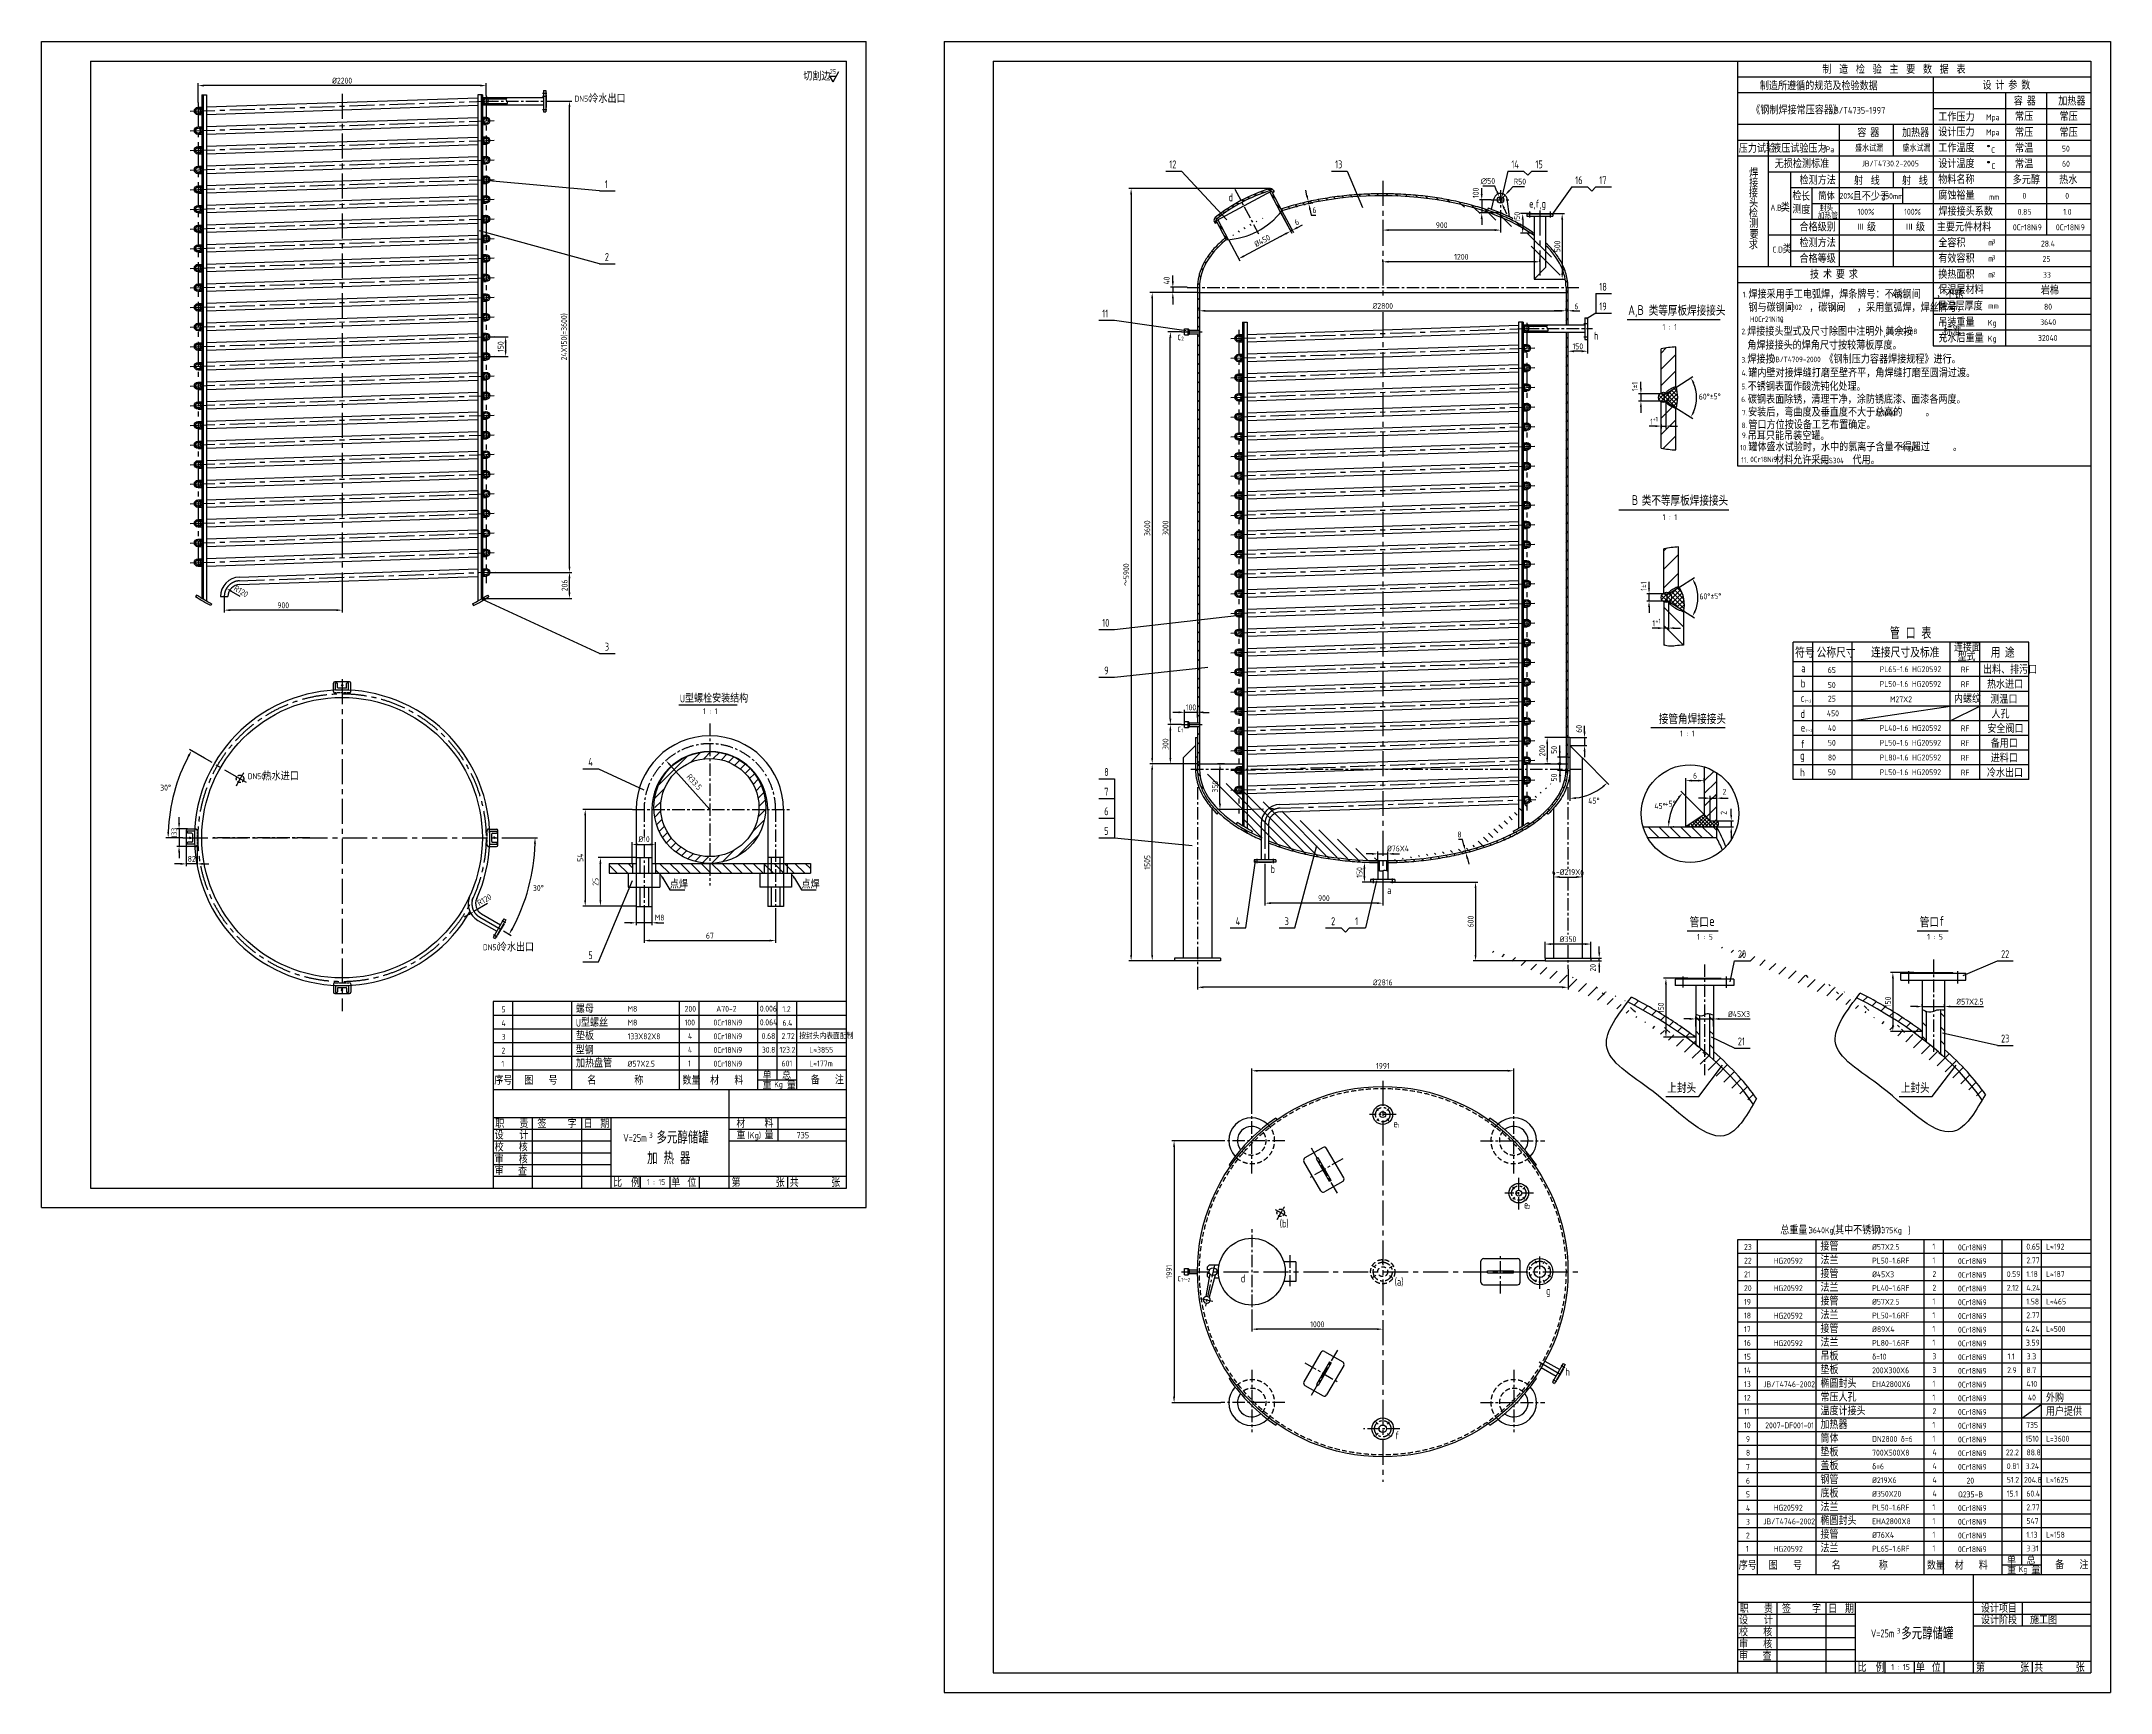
# Model space of a CAD drawing. Extents: x 104028 to 129789, y -4623 to 7992.
# Drawn here: x 104028 to 119834, y -4623 to 7992 of the extents above; entities that cross this region are included whole.
import ezdxf

# ---------------------------------------------------------------- set-up
doc = ezdxf.new("R2010")
doc.units = 0
doc.header["$LTSCALE"] = 3
doc.header["$MEASUREMENT"] = 0
doc.linetypes.add('CENTER', pattern=[50.8, 31.75, -6.35, 6.35, -6.35])
doc.linetypes.add('HIDDEN', pattern=[0.375, 0.25, -0.125])
doc.layers.get('0').update_dxf_attribs({"linetype": 'CONTINUOUS'})
doc.layers.get('DEFPOINTS').update_dxf_attribs({"linetype": 'CONTINUOUS'})
for name, color, linetype in [('DEVICE', 2, 'CONTINUOUS'), ('HIDDEN', 7, 'HIDDEN'), ('LAYERAXIS', 1, 'CENTER'), ('MAINLINE', 3, 'CONTINUOUS'), ('实线', 3, 'CONTINUOUS'), ('尺寸线', 7, 'CONTINUOUS')]:
    doc.layers.add(name, color=color, linetype=linetype)
doc.styles.add('GREEKC', font='greekc')
doc.styles.add('HZ', font='isocp.shx', dxfattribs={"width": 0.85, "bigfont": 'hztxt.shx'})
doc.dimstyles.new('C', dxfattribs={"dimtxt": 24, "dimasz": 24, "dimexe": 9.2, "dimexo": 0.1, "dimgap": 8, "dimtad": 1, "dimdec": 0, "dimdsep": 46, "dimtxsty": 'HZ', "dimcen": 0, "dimadec": 0, "dimazin": 0, "dimtfac": 1, "dimtdec": 4, "dimtmove": 2, "dimatfit": 3, "dimfxl": 0, "dimtolj": 1, "dimtzin": 0, "dimarcsym": 0})
doc.dimstyles.new('DWX', dxfattribs={"dimscale": 0, "dimtxt": 45, "dimasz": 45, "dimexe": 18, "dimexo": 0.625, "dimgap": 15, "dimtad": 1, "dimdec": 0, "dimdsep": 46, "dimtxsty": 'HZ', "dimcen": 0, "dimadec": 0, "dimazin": 0, "dimtfac": 1, "dimtdec": 0, "dimtmove": 2, "dimatfit": 3, "dimfxl": 0, "dimtolj": 1, "dimtzin": 0, "dimarcsym": 0})
pattern_1 = [(45, (-7954.318, 292.006), (-8.8388348, 8.8388348), [])]
pattern_2 = [(45, (-7954.318, 442.006), (-8.8388348, 8.8388348), [])]
pattern_3 = [(45, (-7954.318, 592.006), (-8.8388348, 8.8388348), [])]
pattern_4 = [(45, (-7954.318, 742.006), (-8.8388348, 8.8388348), [])]
pattern_5 = [(45, (-7954.318, 892.006), (-8.8388348, 8.8388348), [])]
pattern_6 = [(45, (-7954.318, 1042.006), (-8.8388348, 8.8388348), [])]
pattern_7 = [(45, (-7954.318, 1192.006), (-8.8388348, 8.8388348), [])]
pattern_8 = [(45, (-7954.318, 1342.006), (-8.8388348, 8.8388348), [])]
pattern_9 = [(45, (-7954.318, 1492.006), (-8.8388348, 8.8388348), [])]
pattern_10 = [(45, (-7954.318, 1642.006), (-8.8388348, 8.8388348), [])]
pattern_11 = [(45, (-7954.318, 1792.006), (-8.8388348, 8.8388348), [])]
pattern_12 = [(45, (-7954.318, 1942.006), (-8.8388348, 8.8388348), [])]
pattern_13 = [(45, (-7954.318, 2092.006), (-8.8388348, 8.8388348), [])]
pattern_14 = [(45, (-7954.318, 2242.006), (-8.8388348, 8.8388348), [])]
pattern_15 = [(45, (-7954.318, 2392.006), (-8.8388348, 8.8388348), [])]
pattern_16 = [(45, (-7954.318, 2542.006), (-8.8388348, 8.8388348), [])]
pattern_17 = [(45, (-7954.318, 2692.006), (-8.8388348, 8.8388348), [])]
pattern_18 = [(45, (-7954.318, 2842.006), (-8.8388348, 8.8388348), [])]
pattern_19 = [(45, (-7954.318, 2992.006), (-8.8388348, 8.8388348), [])]
pattern_20 = [(45, (-7954.318, 3142.006), (-8.8388348, 8.8388348), [])]
pattern_21 = [(45, (-7954.318, 3292.006), (-8.8388348, 8.8388348), [])]
pattern_22 = [(45, (-7954.318, 3442.006), (-8.8388348, 8.8388348), [])]
pattern_23 = [(45, (-7954.318, 3592.006), (-8.8388348, 8.8388348), [])]
pattern_24 = [(45, (-7954.318, 3742.006), (-8.8388348, 8.8388348), [])]
pattern_25 = [(45, (-5.232, -1444.904), (-8.8388348, 8.8388348), [])]
pattern_26 = [(45, (-5.232, -1294.904), (-8.8388348, 8.8388348), [])]
pattern_27 = [(45, (-5.232, -1144.904), (-8.8388348, 8.8388348), [])]
pattern_28 = [(45, (-5.232, -994.904), (-8.8388348, 8.8388348), [])]
pattern_29 = [(45, (-5.232, -844.904), (-8.8388348, 8.8388348), [])]
pattern_30 = [(45, (-5.232, -694.904), (-8.8388348, 8.8388348), [])]
pattern_31 = [(45, (-5.232, -544.904), (-8.8388348, 8.8388348), [])]
pattern_32 = [(45, (-5.232, -394.904), (-8.8388348, 8.8388348), [])]
pattern_33 = [(45, (-5.232, -244.904), (-8.8388348, 8.8388348), [])]
pattern_34 = [(45, (-5.232, -94.904), (-8.8388348, 8.8388348), [])]
pattern_35 = [(45, (-5.232, 55.096), (-8.8388348, 8.8388348), [])]
pattern_36 = [(45, (-5.232, 205.096), (-8.8388348, 8.8388348), [])]
pattern_37 = [(45, (-5.232, 355.096), (-8.8388348, 8.8388348), [])]
pattern_38 = [(45, (-5.232, 505.096), (-8.8388348, 8.8388348), [])]
pattern_39 = [(45, (-5.232, 655.096), (-8.8388348, 8.8388348), [])]
pattern_40 = [(45, (-5.232, 805.096), (-8.8388348, 8.8388348), [])]
pattern_41 = [(45, (-5.232, 955.096), (-8.8388348, 8.8388348), [])]
pattern_42 = [(45, (-5.232, 1105.096), (-8.8388348, 8.8388348), [])]
pattern_43 = [(45, (-5.232, 1255.096), (-8.8388348, 8.8388348), [])]
pattern_44 = [(45, (-5.232, 1405.096), (-8.8388348, 8.8388348), [])]
pattern_45 = [(45, (-5.232, 1555.096), (-8.8388348, 8.8388348), [])]
pattern_46 = [(45, (-5.232, 1705.096), (-8.8388348, 8.8388348), [])]
pattern_47 = [(45, (-5.232, 1855.096), (-8.8388348, 8.8388348), [])]
pattern_48 = [(45, (-5.232, 2005.096), (-8.8388348, 8.8388348), [])]

msp = doc.modelspace()

# ---------------------------------------------------------------- texts
at = {"style": 'HZ'}
for s, height, width, p in [('切割边', 59.99, 0.85, (109847.7, 7693.5)), ('25', 37.5, 0.85, (110049, 7742.8)), ('制  造  检  验  主  要  数  据  表', 60.417, 0.85, (117631.9, 7745.5)), ('冷水出口', 60, 0.85, (108214.1, 7523.1)), ('制造所遵循的规范及检验数据', 60.417, 0.85, (117153.8, 7619.9)), ('设 计 参 数', 60.42, 0.85, (118854.7, 7624)), ('DN50', 45, 0.85, (108099.6, 7531.8)), ('《钢制焊接常压容器》', 60.42, 0.85, (117088.5, 7434.9)), ('JB/T4735-1997', 52.865, 0.85, (117691.3, 7438.7)), ('工作压力', 60.42, 0.85, (118517.3, 7382.3)), ('Mpa', 45, 0.85, (118882.1, 7389.7)), ('容 器', 60.42, 0.85, (119093.8, 7503.1)), ('常压', 60.82, 0.85, (119103.1, 7385)), ('加热器', 60.42, 0.85, (119433.7, 7503.1)), ('常压', 60.82, 0.85, (119442.9, 7385)), ('容 器', 60.42, 0.85, (117898.7, 7261.5)), ('加热器', 60.42, 0.85, (118240.4, 7261.5)), ('设计压力', 60.42, 0.85, (118517.3, 7266.7)), ('Mpa', 45, 0.85, (118882.1, 7275.1)), ('常压', 60.82, 0.85, (119103.1, 7264.2)), ('常压', 60.82, 0.85, (119442.9, 7264.2)), ('压力试验', 60.42, 0.85, (116993.5, 7141.5)), ('液压试验压力', 60.42, 0.85, (117248, 7142.2)), ('MPa', 45, 0.85, (117615.8, 7144)), ('盛水试漏', 49.43, 0.8, (117882.3, 7150.3)), ('盛水试漏', 49.43, 0.8, (118244.2, 7150.3)), ('工作温度', 60.42, 0.85, (118517.3, 7145.9)), ('C', 45, 0.85, (118921.5, 7139.2)), ('常温', 60.82, 0.85, (119103.1, 7143.4)), ('50', 45.31, 0.85, (119461.7, 7150)), ('12', 60, 0.85, (112643.1, 7022.5)), ('13', 60, 0.85, (113909.6, 7022.5)), ('14', 60, 0.85, (115256, 7022.5)), ('15', 60, 0.85, (115439.6, 7022.5)), ('16', 60, 0.85, (115744.2, 6901.7)), ('17', 60, 0.85, (115927.9, 6901.7)), ('焊', 60.4, 0.85, (117072.6, 6955)), ('无损检测标准', 60.42, 0.85, (117267.8, 7025.1)), ('检测方法', 60.42, 0.85, (117457.1, 6899)), ('射  线', 60.42, 0.85, (117872.8, 6895.8)), ('JB/T4730.2-2005', 45.312, 0.85, (117930.2, 7036.2)), ('射  线', 60.42, 0.85, (118239.7, 6895.8)), ('物料名称', 60.42, 0.85, (118517.3, 6904.2)), ('设计温度', 60.42, 0.85, (118517.3, 7025.1)), ('C', 45, 0.85, (118922.8, 7016.9)), ('多元醇', 60.82, 0.85, (119084.9, 6901.7)), ('常温', 60.82, 0.85, (119103.1, 7022.5)), ('热水', 60.42, 0.85, (119441.1, 6902.1)), ('60', 45.31, 0.85, (119462.4, 7034.5)), ('1', 60, 0.85, (108331.7, 6870.6)), ('d', 60, 0.85, (113095.8, 6770.4)), ('接', 60.4, 0.85, (117070.2, 6800.4)), ('接', 60.4, 0.85, (117072.6, 6877.7)), ('检', 60.4, 0.85, (117402.9, 6779.8)), ('长', 60.4, 0.85, (117468.7, 6775)), ('筒体', 55, 0.85, (117600.9, 6780.3)), ('20%', 45.31, 0.85, (117763, 6788.7)), ('且不少于', 60.42, 0.85, (117863.6, 6776.3)), ('250mm', 45.31, 0.85, (118081.1, 6786.3)), ('腐蚀裕量', 60.42, 0.85, (118517.3, 6783.5)), ('mm', 45, 0.85, (118904.6, 6781.1)), ('0', 45.3, 0.85, (119160.7, 6789.4)), ('0', 45.3, 0.85, (119487.1, 6789.4)), ('e,f,g', 60, 0.85, (115391.9, 6722.2)), ('检', 60.4, 0.85, (117070.2, 6646)), ('头', 60.4, 0.85, (117072.6, 6723.3)), ('A.B', 45.31, 0.85, (117235.1, 6698.9)), ('类', 60.4, 0.85, (117313.4, 6691.3)), ('测', 60.4, 0.85, (117402.9, 6678)), ('度', 60.4, 0.85, (117471, 6673.3)), ('加热管', 45, 0.85, (117596, 6636.4)), ('封头', 45, 0.85, (117611.8, 6693)), ('100%%%', 45.31, 0.85, (117900.9, 6667.8)), ('100%%%', 45.31, 0.85, (118256.5, 6667.8)), ('焊接接头系数', 60.42, 0.85, (118518.5, 6660.7)), ('0.85', 45.31, 0.85, (119123.4, 6667.1)), ('1.0', 45.31, 0.85, (119471.8, 6667.1)), ('测', 60.4, 0.85, (117072.6, 6568.7)), ('要', 60.4, 0.85, (117074.9, 6484.4)), ('检测方法', 60.42, 0.85, (117457.1, 6420.9)), ('合格级别', 60.42, 0.85, (117457.1, 6541.7)), ('级', 60.4, 0.85, (117973, 6541.1)), ('级', 60.4, 0.85, (118346.4, 6541.1)), ('主要元件材料', 60.42, 0.85, (118506.5, 6541.1)), ('全容积', 60.42, 0.85, (118517.3, 6420.5)), ('3', 37.5, 0.85, (118926.1, 6445.7)), ('0Cr18Ni9', 45.31, 0.85, (119086.7, 6548.8)), ('0Cr18Ni9', 45.31, 0.85, (119415.3, 6548.8)), ('2', 60, 0.85, (108331.7, 6314.9)), ('求', 60.4, 0.85, (117070.2, 6404.7)), ('C.D', 45.31, 0.85, (117250.2, 6378.9)), ('类', 60.4, 0.85, (117328.5, 6373.6)), ('合格等级', 60.42, 0.85, (117457.1, 6300.1)), ('有效容积', 60.42, 0.85, (118517.3, 6301.2)), ('m', 45, 0.85, (118899, 6432)), ('m', 45, 0.85, (118899, 6309.6)), ('3', 37.5, 0.85, (118926.1, 6323.3)), ('28.4', 45.31, 0.85, (119301.4, 6424.1)), ('25', 45.31, 0.85, (119313.5, 6307.1)), ('技 术 要 求', 60.42, 0.85, (117537.2, 6179.2)), ('换热面积', 60.42, 0.85, (118517.3, 6178.9)), ('m', 45, 0.85, (118899, 6187.2)), ('2', 37.5, 0.85, (118929.8, 6193.5)), ('33', 45.31, 0.85, (119317.1, 6185.8)), ('18', 60, 0.85, (115927.9, 6087.4)), ('1.', 42.29, 0.85, (117023.2, 6036.7)), ('焊接采用手工电弧焊，焊条牌号：不锈钢间    ，不锈', 60.417, 0.85, (117067.1, 6027.9)), ('A102', 42.29, 0.85, (118158.1, 6036.3)), ('保温层材料', 60.42, 0.85, (118517.3, 6062.6)), ('岩棉', 60.42, 0.85, (119300, 6058.2)), ('11', 60, 0.85, (112131, 5882.7)), ('19', 60, 0.85, (115927.9, 5937.4)), ('A,B', 75, 0.85, (116148.7, 5902)), ('  类等厚板焊接接头', 75, 0.85, (116232.3, 5896.8)), ('钢与碳钢间    ，碳钢间   ，采用氩弧焊，焊丝牌号，', 60.417, 0.85, (117067.1, 5926.4)), ('H0Cr21Ni10', 42.29, 0.85, (117079.1, 5848.2)), ('。', 60.4, 0.85, (117309.1, 5841)), ('A302', 42.29, 0.85, (117358.1, 5939.2)), ('J422', 42.29, 0.85, (117687.1, 5933.7)), ('保温层厚度', 60.42, 0.85, (118510, 5938.1)), ('吊装重量', 60.42, 0.85, (118517.3, 5813.6)), ('Kg', 45, 0.85, (118896.2, 5819.6)), ('mm', 45, 0.85, (118899, 5950)), ('3640', 45, 0.85, (119295.8, 5824.5)), ('80', 45.31, 0.85, (119324.7, 5942.2)), ('c', 60, 0.85, (112705.2, 5709.1)), ('2', 30, 0.85, (112734.6, 5705.8)), ('h', 60, 0.85, (115888.7, 5713.2)), ('1 : 1', 45, 0.85, (116410.3, 5787.1)), ('2.', 42.29, 0.85, (117013.7, 5754.6)), ('焊接接头型式及尺寸除图中注明外,其余按        标准，', 60.417, 0.85, (117057.8, 5743.7)), ('角焊接接头的焊角尺寸按较薄板厚度。', 60.417, 0.85, (117058.4, 5638.2)), ('GB985-88', 42.29, 0.85, (118112.6, 5755.3)), ('充水后重量', 60.42, 0.85, (118517.3, 5692.8)), ('Kg', 45, 0.85, (118896.2, 5698.5)), ('32040', 45, 0.85, (119278.9, 5703.7)), ('3.', 42.29, 0.85, (117013.8, 5538.4)), ('焊接按             《钢制压力容器焊接规程》进行。', 60.417, 0.85, (117058.8, 5531.7)), ('JB/T4709-2000', 42.292, 0.85, (117249.5, 5541)), ('5.', 42.29, 0.85, (117013.7, 5334)), ('4.', 42.29, 0.85, (117015, 5438.1)), ('不锈钢表面作酸洗钝化处理。', 60.417, 0.85, (117061.1, 5323.2)), ('罐内壁对接焊缝打磨至壁齐平，角焊缝打磨至圆滑过渡。', 60.417, 0.85, (117065.6, 5426.9)), ('6.', 42.29, 0.85, (117012, 5235.6)), ('碳钢表面除锈，清理干净，涂防锈底漆、面漆各两度。', 60.417, 0.85, (117062.3, 5224.5)), ('+1', 35.16, 0.85, (116335.7, 5088.8)), ('8.', 42.29, 0.85, (117014.4, 5037.5)), ('7.', 42.29, 0.85, (117018.1, 5134.4)), ('安装后，弯曲度及垂直度不大于总高的      。', 60.417, 0.85, (117064.3, 5126.4)), ('管口方位按设备工艺布置确定。', 60.417, 0.85, (117066.9, 5030.1)), ('1/1000', 42.29, 0.85, (118041.3, 5132.9)), ('10.', 42.29, 0.85, (117003.9, 4867)), ('9.', 42.29, 0.85, (117017.1, 4961.5)), ('罐体盛水试验时，水中的氯离子含量不得超过      。', 60.417, 0.85, (117066.3, 4861)), ('吊耳只能吊装空罐。', 60.42, 0.85, (117061.7, 4946.6)), ('25mg/L', 42.29, 0.85, (118202.1, 4869.9)), ('11.', 42.29, 0.85, (117012.4, 4772.8)), ('0Cr18Ni9', 42, 0.85, (117080.8, 4777.1)), ('材料允许采用      代用。', 60.417, 0.85, (117269.6, 4761.7)), ('SUS304', 42, 0.85, (117615.2, 4768.7)), ('B', 75, 0.85, (116176.2, 4450.2)), ('  类不等厚板焊接接头', 75, 0.85, (116179.4, 4445)), ('1 : 1', 45, 0.85, (116411.9, 4335.3)), ('10', 60, 0.85, (112131, 3520.1)), ('+1', 35.16, 0.85, (116357, 3545.7)), ('管 口 表', 90, 0.85, (118147.8, 3425.5)), ('3', 60, 0.85, (108331.7, 3337.6)), ('符号', 67.5, 0.85, (117423.3, 3284.4)), ('公称尺寸', 67.5, 0.85, (117587.4, 3284.8)), ('连接尺寸及标准', 67.5, 0.85, (118003.8, 3285.6)), ('连接面', 59.06, 0.85, (118637.9, 3330.8)), ('型式', 59.06, 0.85, (118665.7, 3259.8)), ('用 途', 67.5, 0.85, (118918, 3284.8)), ('9', 60, 0.85, (112146.1, 3156)), ('a', 63, 0.85, (117470.8, 3172.5)), ('65', 45, 0.85, (117673, 3166.6)), ('PL65-1.6 HG20592', 45, 0.85, (118069.7, 3173.2)), ('RF', 45, 0.85, (118689.6, 3170.5)), ('出料、排污口', 59.97, 0.85, (118859.5, 3160.7)), ('U型螺栓安装结构', 60, 0.85, (108904.9, 2941.3)), ('b', 63, 0.85, (117467.2, 3056.3)), ('50', 45, 0.85, (117673.2, 3052.1)), ('PL50-1.6 HG20592', 45, 0.85, (118069.7, 3060.8)), ('内螺纹', 59.97, 0.85, (118637.5, 2937.1)), ('RF', 45, 0.85, (118689.6, 3058)), ('热水进口', 59.97, 0.85, (118889.5, 3048)), ('1 : 1', 45, 0.85, (109080.9, 2852)), ('接管角焊接接头', 75, 0.85, (116382.4, 2776.2)), ('d', 63, 0.85, (117464.2, 2823.6)), ('c', 63, 0.85, (117466.4, 2943.9)), ('1～2', 22.5, 0.85, (117495.9, 2940.1)), ('450', 45, 0.85, (117666.5, 2835.8)), ('25', 45, 0.85, (117674.2, 2948.2)), ('M27X2', 45, 0.85, (118148.7, 2943.3)), ('测温口', 59.97, 0.85, (118915.3, 2933.9)), ('人孔', 59.97, 0.85, (118923.6, 2821.5)), ('c', 60, 0.85, (112705.2, 2715.5)), ('1', 30, 0.85, (112734.6, 2712.2)), ('1 : 1', 45, 0.85, (116544, 2681.1)), ('e', 63, 0.85, (117466.2, 2718.9)), ('1～2', 22.5, 0.85, (117503.5, 2715.2)), ('40', 45, 0.85, (117674.2, 2723.3)), ('PL40-1.6 HG20592', 45, 0.85, (118069.7, 2723.5)), ('RF', 45, 0.85, (118689.6, 2720.7)), ('安全阀口', 59.97, 0.85, (118892, 2709)), ('g', 63, 0.85, (117462, 2505.1)), ('f', 63, 0.85, (117466.3, 2591.8)), ('50', 45, 0.85, (117674.2, 2610.9)), ('80', 45, 0.85, (117674.2, 2498.4)), ('PL50-1.6 HG20592', 45, 0.85, (118069.7, 2611)), ('PL80-1.6 HG20592', 45, 0.85, (118069.7, 2498.6)), ('RF', 45, 0.85, (118689.6, 2608.3)), ('RF', 45, 0.85, (118689.6, 2495.8)), ('备用口', 59.97, 0.85, (118917.8, 2596.6)), ('进料口', 59.97, 0.85, (118917.8, 2484.2)), ('DN50', 45, 0.85, (105603.4, 2355.4)), ('热水进口', 60, 0.85, (105717.8, 2346.7)), ('4', 60, 0.85, (108205.4, 2457.2)), ('8', 60, 0.85, (112146.1, 2380)), ('h', 63, 0.85, (117462, 2377)), ('50', 45, 0.85, (117674.2, 2386)), ('PL50-1.6 HG20592', 45, 0.85, (118069.7, 2386.1)), ('RF', 45, 0.85, (118689.6, 2383.4)), ('冷水出口', 59.97, 0.85, (118888.8, 2371.7)), ('7', 60, 0.85, (112146.1, 2230)), ('6', 60, 0.85, (112146.1, 2080)), ('5', 60, 0.85, (112146.1, 1930)), ('点焊', 60, 0.85, (108828.8, 1520.7)), ('点焊', 60, 0.85, (109833.8, 1520.7)), ('b', 60, 0.85, (113417, 1639)), ('a', 60, 0.85, (114307.5, 1478)), ('4', 60, 0.85, (113149.9, 1240.1)), ('3', 60, 0.85, (113524.1, 1240.1)), ('2', 60, 0.85, (113879, 1240.1)), ('1', 60, 0.85, (114062.6, 1240.1)), ('管口', 75, 0.85, (116617.8, 1223.5)), ('e', 75, 0.85, (116767.4, 1234.3)), ('管口', 75, 0.85, (118375.8, 1223.5)), ('f', 75, 0.85, (118525.4, 1234.3)), ('1 : 5', 45, 0.85, (116674.4, 1128.3)), ('1 : 5', 45, 0.85, (118432.4, 1128.3)), ('DN50', 45, 0.85, (107400.2, 1048.6)), ('冷水出口', 60, 0.85, (107514.7, 1039.9)), ('5', 60, 0.85, (108205.4, 980.6)), ('20', 60, 0.85, (116986.3, 988.6)), ('22', 60, 0.85, (118996.8, 988.6)), ('螺母', 59.9, 0.85, (108110.3, 569)), ('4', 44.9, 0.85, (107542.1, 469.1)), ('5', 44.9, 0.85, (107542.1, 573.9)), ('U型螺丝', 59.9, 0.85, (108110.3, 464.2)), ('M8', 44.92, 0.85, (108506, 578.3)), ('M8', 44.92, 0.85, (108506, 473.4)), ('100', 44.92, 0.85, (108940.9, 473.7)), ('200', 44.92, 0.85, (108941.4, 578.5)), ('0Cr18Ni9', 44.92, 0.85, (109161.7, 473.7)), ('A70-2', 44.92, 0.85, (109183, 578.5)), ('0.006', 45, 0.85, (109515.4, 580)), ('0.064', 45, 0.85, (109515.4, 475.2)), ('1.2', 44.92, 0.85, (109688.2, 576)), ('6.4', 44.92, 0.85, (109688.2, 471.2)), ('3', 44.9, 0.85, (107542.1, 364.3)), ('型钢', 60.01, 0.85, (108109.3, 253.6)), ('垫板', 60.01, 0.85, (108111.2, 363.4)), ('133X82X8', 44.92, 0.85, (108506, 368.6)), ('4', 45, 0.85, (108967, 371.2)), ('0Cr18Ni9', 44.92, 0.85, (109161.7, 368.9)), ('0.68', 45, 0.85, (109529.2, 370.4)), ('2.72', 45, 0.85, (109681.5, 370.4)), ('按封头内表面配制', 45, 0.85, (109816.6, 370.3)), ('21', 60, 0.85, (116986.3, 322.2)), ('23', 60, 0.85, (118996.8, 343.6)), ('1', 44.9, 0.85, (107542.1, 158.6)), ('2', 44.9, 0.85, (107542.1, 259.5)), ('加热盘管', 60.01, 0.85, (108111.2, 153.7)), ('%%C57X2.5', 44.92, 0.85, (108506, 159)), ('1', 45, 0.85, (108967, 161.6)), ('4', 45, 0.85, (108967, 266.4)), ('0Cr18Ni9', 44.92, 0.85, (109161.7, 264.1)), ('0Cr18Ni9', 44.92, 0.85, (109161.7, 159.3)), ('30.8', 45, 0.85, (109530.8, 265.6)), ('123.2', 45, 0.85, (109665.9, 265.6)), ('601', 45, 0.85, (109681.7, 160.8)), ('L≈3855', 45, 0.85, (109893.1, 265.5)), ('L≈177m', 45, 0.85, (109893.1, 160.7)), ('序号', 59.89, 0.85, (107487.1, 22.4)), ('图    号', 59.89, 0.85, (107716.1, 22.4)), ('名          称', 59.889, 0.85, (108197, 22.4)), ('数量', 59.89, 0.85, (108924.1, 22.4)), ('材    料', 59.89, 0.85, (109136, 22.4)), ('重    量', 59.89, 0.85, (109536.7, -11.9)), ('单', 59.9, 0.85, (109536.7, 62.4)), ('Kg', 44.92, 0.85, (109625.8, 2.3)), ('总', 59.9, 0.85, (109685.6, 62.4)), ('备    注', 59.89, 0.85, (109904.5, 26.1)), ('上封头', 75, 0.85, (116447.5, -42.2)), ('上封头', 75, 0.85, (118231, -42.2)), ('职', 60, 0.85, (107495, -309.3)), ('职', 60, 0.85, (107495, -309.3)), ('职', 60, 0.85, (107495, -309.3)), ('责', 60, 0.85, (107679, -309.3)), ('责', 60, 0.85, (107679, -309.3)), ('责', 60, 0.85, (107679, -309.3)), ('签', 60, 0.85, (107817, -309.3)), ('签', 60, 0.85, (107817, -309.3)), ('签', 60, 0.85, (107817, -309.3)), ('字', 60, 0.85, (108047, -309.3)), ('字', 60, 0.85, (108047, -309.3)), ('字', 60, 0.85, (108047, -309.3)), ('日', 60, 0.85, (108169.6, -309.3)), ('日', 60, 0.85, (108169.6, -309.3)), ('日', 60, 0.85, (108169.6, -309.3)), ('期', 60, 0.85, (108297.4, -309.3)), ('期', 60, 0.85, (108297.4, -309.3)), ('材     料', 60, 0.85, (109336.7, -306.4)), ('e', 60, 0.85, (114355.1, -304.5)), ('1', 30, 0.85, (114384.4, -307.7)), ('校', 60, 0.85, (107489.9, -488.1)), ('校', 60, 0.85, (107489.9, -488.1)), ('校', 60, 0.85, (107489.9, -488.1)), ('设', 60, 0.85, (107489.9, -396.2)), ('设', 60, 0.85, (107489.9, -396.2)), ('设', 60, 0.85, (107489.9, -396.2)), ('核', 60, 0.85, (107673.9, -488.1)), ('核', 60, 0.85, (107673.9, -488.1)), ('核', 60, 0.85, (107673.9, -488.1)), ('计', 60, 0.85, (107679, -396.2)), ('计', 60, 0.85, (107679, -396.2)), ('计', 60, 0.85, (107679, -396.2)), ('V=25m', 60, 0.85, (108472.4, -415.4)), ('3', 42, 0.85, (108669.4, -386)), ('多元醇储罐', 93.75, 0.85, (108726.2, -429.1)), ('重     量', 60, 0.85, (109336.7, -394.4)), ('(Kg)', 48, 0.85, (109420.3, -388.4)), ('735', 48, 0.85, (109795.3, -388.4)), ('审', 60, 0.85, (107489.9, -580)), ('审', 60, 0.85, (107489.9, -580)), ('审', 60, 0.85, (107489.9, -580)), ('审', 60, 0.85, (107489.9, -666.9)), ('审', 60, 0.85, (107489.9, -666.9)), ('审', 60, 0.85, (107489.9, -666.9)), ('查', 60, 0.85, (107668.8, -672)), ('查', 60, 0.85, (107668.8, -672)), ('查', 60, 0.85, (107668.8, -672)), ('核', 60, 0.85, (107673.9, -580)), ('核', 60, 0.85, (107673.9, -580)), ('核', 60, 0.85, (107673.9, -580)), ('加 热 器', 93.75, 0.85, (108654.9, -586.2)), ('比', 60, 0.85, (108394.5, -758.8)), ('比', 60, 0.85, (108394.5, -758.8)), ('比', 60, 0.85, (108394.5, -758.8)), ('例', 60, 0.85, (108532.5, -758.8)), ('例', 60, 0.85, (108532.5, -758.8)), ('例', 60, 0.85, (108532.5, -758.8)), ('1 : 15', 45, 0.85, (108652.1, -745.1)), ('单', 60, 0.85, (108839.2, -758.8)), ('单', 60, 0.85, (108839.2, -758.8)), ('单', 60, 0.85, (108839.2, -758.8)), ('位', 60, 0.85, (108961.9, -758.8)), ('位', 60, 0.85, (108961.9, -758.8)), ('位', 60, 0.85, (108961.9, -758.8)), ('第', 60, 0.85, (109299.2, -758.8)), ('第', 60, 0.85, (109299.2, -758.8)), ('第', 60, 0.85, (109299.2, -758.8)), ('张', 60, 0.85, (109636.5, -758.8)), ('张', 60, 0.85, (109636.5, -758.8)), ('张', 60, 0.85, (109636.5, -758.8)), ('共', 60, 0.85, (109743.9, -758.8)), ('共', 60, 0.85, (109743.9, -758.8)), ('共', 60, 0.85, (109743.9, -758.8)), ('张', 60, 0.85, (110060.8, -758.8)), ('张', 60, 0.85, (110060.8, -758.8)), ('张', 60, 0.85, (110060.8, -758.8)), ('e', 60, 0.85, (115352.3, -925)), ('2', 30, 0.85, (115381.7, -928.3)), ('(b)', 60, 0.85, (113486.6, -1068.8)), ('总重量：', 60, 0.85, (117310.8, -1121.9)), ('3640Kg', 45, 0.85, (117529.6, -1113.5)), ('(其中不锈钢：     )', 60, 0.85, (117711.9, -1121.9)), ('3375Kg', 45, 0.85, (118052.8, -1113.5)), ('23', 44.92, 0.85, (117033.5, -1240.7)), ('接管', 60.01, 0.85, (117617.3, -1245.5)), ('%%C57X2.5', 44.92, 0.85, (118012, -1240.2)), ('1', 45, 0.85, (118473, -1237.7)), ('0Cr18Ni9', 44.92, 0.85, (118667.7, -1244.1)), ('0.65', 45, 0.85, (119190.3, -1238.4)), ('L≈192', 45, 0.85, (119340, -1238.4)), ('22', 44.92, 0.85, (117033.5, -1345.5)), ('21', 44.92, 0.85, (117033.5, -1450.3)), ('HG20592', 45, 0.85, (117259.5, -1346.3)), ('接管', 60.01, 0.85, (117617.3, -1455.1)), ('法兰', 60.01, 0.85, (117617.3, -1350.3)), ('%%C45X3', 44.92, 0.85, (118012, -1449.8)), ('PL50-1.6RF', 44.92, 0.85, (118012, -1345)), ('1', 45, 0.85, (118473, -1342.5)), ('2', 45, 0.85, (118473, -1447.3)), ('0Cr18Ni9', 44.92, 0.85, (118667.7, -1349)), ('0Cr18Ni9', 44.92, 0.85, (118667.7, -1453.8)), ('0.59', 45, 0.85, (119040.6, -1448.1)), ('1.18', 45, 0.85, (119190.3, -1448.1)), ('2.77', 45, 0.85, (119190.3, -1343.2)), ('L≈187', 45, 0.85, (119340, -1448.1)), ('c', 60, 0.85, (112705.2, -1481.4)), ('1～2', 30, 0.85, (112734.6, -1484.7)), ('d', 60, 0.85, (113189.4, -1488.4)), ('(a)', 60, 0.85, (114365.1, -1513.9)), ('g', 60, 0.85, (115521.2, -1582.4)), ('20', 44.92, 0.85, (117033.5, -1555.1)), ('HG20592', 45, 0.85, (117259.5, -1555.9)), ('法兰', 60.01, 0.85, (117617.3, -1559.9)), ('PL40-1.6RF', 44.92, 0.85, (118012, -1554.6)), ('2', 45, 0.85, (118473, -1552.1)), ('0Cr18Ni9', 44.92, 0.85, (118667.7, -1558.6)), ('2.12', 45, 0.85, (119040.6, -1552.9)), ('4.24', 45, 0.85, (119190.3, -1552.9)), ('19', 44.92, 0.85, (117033.5, -1659.9)), ('18', 44.92, 0.85, (117033.5, -1764.7)), ('HG20592', 45, 0.85, (117259.5, -1765.5)), ('接管', 60.01, 0.85, (117617.3, -1664.7)), ('法兰', 60.01, 0.85, (117617.3, -1769.5)), ('%%C57X2.5', 44.92, 0.85, (118012, -1659.5)), ('PL50-1.6RF', 44.92, 0.85, (118012, -1764.3)), ('1', 45, 0.85, (118473, -1656.9)), ('1', 45, 0.85, (118473, -1761.7)), ('0Cr18Ni9', 44.92, 0.85, (118667.7, -1663.4)), ('0Cr18Ni9', 44.92, 0.85, (118667.7, -1768.2)), ('1.58', 45, 0.85, (119190.3, -1657.7)), ('2.77', 45, 0.85, (119190.3, -1762.5)), ('L≈465', 45, 0.85, (119340, -1657.7)), ('17', 44.92, 0.85, (117033.5, -1869.5)), ('接管', 60.01, 0.85, (117617.3, -1874.4)), ('%%C89X4', 44.92, 0.85, (118012, -1869.1)), ('1', 45, 0.85, (118473, -1866.5)), ('0Cr18Ni9', 44.92, 0.85, (118667.7, -1873)), ('4.24', 45, 0.85, (119183.3, -1867.3)), ('L≈500', 45, 0.85, (119340, -1867.3)), ('16', 44.92, 0.85, (117033.5, -1974.3)), ('15', 44.92, 0.85, (117033.5, -2079.1)), ('HG20592', 45, 0.85, (117259.5, -1975.1)), ('法兰', 60.01, 0.85, (117617.3, -1979.2)), ('吊板', 60.01, 0.85, (117617.3, -2084)), ('δ=10', 44.92, 0.85, (118012, -2078.7)), ('PL80-1.6RF', 44.92, 0.85, (118012, -1973.9)), ('1', 45, 0.85, (118473, -1971.3)), ('3', 45, 0.85, (118473, -2076.1)), ('0Cr18Ni9', 44.92, 0.85, (118667.7, -1977.8)), ('0Cr18Ni9', 44.92, 0.85, (118667.7, -2082.6)), ('1.1', 45, 0.85, (119046.3, -2076.9)), ('3.59', 45, 0.85, (119187.2, -1972.1)), ('3.3', 45, 0.85, (119192.8, -2076.9)), ('h', 60, 0.85, (115669.6, -2202.5)), ('14', 44.92, 0.85, (117033.5, -2183.9)), ('垫板', 60.01, 0.85, (117617.3, -2188.8)), ('200X300X6', 44.92, 0.85, (118012, -2183.5)), ('3', 45, 0.85, (118473, -2180.9)), ('0Cr18Ni9', 44.92, 0.85, (118667.7, -2187.4)), ('2.9', 45, 0.85, (119043.3, -2181.7)), ('8.7', 45, 0.85, (119191, -2181.7)), ('13', 44.92, 0.85, (117033.5, -2288.7)), ('12', 44.92, 0.85, (117033.5, -2393.5)), ('JB/T4746-2002', 45, 0.85, (117179.7, -2289.5)), ('椭圆封头', 60.01, 0.85, (117617.3, -2293.6)), ('常压人孔', 60.01, 0.85, (117617.3, -2398.4)), ('EHA2800X6', 44.92, 0.85, (118012, -2288.3)), ('1', 45, 0.85, (118473, -2285.7)), ('1', 45, 0.85, (118473, -2390.5)), ('0Cr18Ni9', 44.92, 0.85, (118667.7, -2292.2)), ('0Cr18Ni9', 44.92, 0.85, (118667.7, -2397)), ('410', 45, 0.85, (119190.3, -2286.5)), ('40', 45, 0.85, (119202, -2391.3)), ('外购', 60, 0.85, (119340, -2402.4)), ('11', 44.92, 0.85, (117033.5, -2498.3)), ('温度计接头', 60.01, 0.85, (117617.3, -2503.2)), ('2', 45, 0.85, (118473, -2495.4)), ('0Cr18Ni9', 44.92, 0.85, (118667.7, -2501.8)), ('用户提供', 60, 0.85, (119340, -2507.2)), ('f', 60, 0.85, (114368.9, -2687)), ('10', 44.92, 0.85, (117033.5, -2603.1)), ('9', 44.9, 0.85, (117048.1, -2707.9)), ('2007-DF001-01', 45, 0.85, (117195.4, -2604)), ('加热器', 60.01, 0.85, (117617.3, -2608)), ('筒体', 60.01, 0.85, (117617.3, -2712.8)), ('DN2800 δ=6', 44.92, 0.85, (118012, -2707.5)), ('1', 45, 0.85, (118473, -2600.2)), ('1', 45, 0.85, (118473, -2705)), ('0Cr18Ni9', 44.92, 0.85, (118667.7, -2606.6)), ('0Cr18Ni9', 44.92, 0.85, (118667.7, -2711.4)), ('1510', 45, 0.85, (119182.8, -2705.7)), ('735', 45, 0.85, (119188.5, -2600.9)), ('L=3600', 45, 0.85, (119340, -2705.7)), ('8', 44.9, 0.85, (117048.1, -2812.8)), ('垫板', 60.01, 0.85, (117617.3, -2817.6)), ('700X500X8', 44.92, 0.85, (118012, -2812.3)), ('4', 45, 0.85, (118473, -2809.8)), ('0Cr18Ni9', 44.92, 0.85, (118667.7, -2816.2)), ('22.2', 45, 0.85, (119033.4, -2810.5)), ('88.8', 45, 0.85, (119191, -2810.5)), ('7', 44.9, 0.85, (117048.1, -2921.5)), ('6', 44.9, 0.85, (117048.1, -3026.3)), ('钢管', 60.01, 0.85, (117617.3, -3027.2)), ('盖板', 60.01, 0.85, (117617.3, -2922.4)), ('%%C219X6', 44.92, 0.85, (118012, -3021.9)), ('δ=6', 44.92, 0.85, (118012, -2917.1)), ('4', 45, 0.85, (118473, -2914.6)), ('4', 45, 0.85, (118473, -3019.4)), ('0Cr18Ni9', 44.92, 0.85, (118667.7, -2921.1)), ('20', 44.92, 0.85, (118733.2, -3025.9)), ('0.81', 45, 0.85, (119040.6, -2915.3)), ('51.2', 45, 0.85, (119040.6, -3020.2)), ('204.8', 45, 0.85, (119172.5, -3020.2)), ('3.24', 45, 0.85, (119184.2, -2915.3)), ('L≈1625', 45, 0.85, (119340, -3020.2)), ('5', 44.9, 0.85, (117048.1, -3131.1)), ('底板', 60.01, 0.85, (117617.3, -3132)), ('%%C350X20', 44.92, 0.85, (118012, -3126.7)), ('4', 45, 0.85, (118473, -3124.2)), ('Q235-B', 44.92, 0.85, (118667.7, -3130.7)), ('15.1', 45, 0.85, (119040.6, -3125)), ('60.4', 45, 0.85, (119190.3, -3125)), ('4', 44.9, 0.85, (117048.1, -3235.9)), ('3', 44.9, 0.85, (117048.1, -3340.7)), ('JB/T4746-2002', 45, 0.85, (117179.7, -3337.6)), ('HG20592', 45, 0.85, (117259.5, -3232.8)), ('椭圆封头', 60.01, 0.85, (117617.3, -3341.6)), ('法兰', 60.01, 0.85, (117617.3, -3236.8)), ('PL50-1.6RF', 44.92, 0.85, (118012, -3231.6)), ('EHA2800X8', 44.92, 0.85, (118012, -3336.4)), ('1', 45, 0.85, (118473, -3229)), ('1', 45, 0.85, (118473, -3333.8)), ('0Cr18Ni9', 44.92, 0.85, (118667.7, -3235.5)), ('0Cr18Ni9', 44.92, 0.85, (118667.7, -3340.3)), ('2.77', 45, 0.85, (119190.3, -3229.8)), ('547', 45, 0.85, (119190.3, -3334.6)), ('2', 44.9, 0.85, (117048.1, -3445.5)), ('接管', 60.01, 0.85, (117617.3, -3446.4)), ('%%C76X4', 44.92, 0.85, (118012, -3441.2)), ('1', 45, 0.85, (118473, -3438.6)), ('0Cr18Ni9', 44.92, 0.85, (118667.7, -3445.1)), ('1.13', 45, 0.85, (119190.3, -3439.4)), ('L≈158', 45, 0.85, (119340, -3439.4)), ('序号', 59.89, 0.85, (116993.1, -3682.6)), ('1', 44.9, 0.85, (117048.1, -3546.4)), ('图    号', 59.89, 0.85, (117222.1, -3682.6)), ('HG20592', 45, 0.85, (117259.5, -3547.2)), ('法兰', 60.01, 0.85, (117617.3, -3551.3)), ('名          称', 59.889, 0.85, (117703, -3682.6)), ('PL65-1.6RF', 44.92, 0.85, (118012, -3546)), ('数量', 59.89, 0.85, (118430.1, -3682.6)), ('1', 45, 0.85, (118473, -3543.4)), ('材    料', 59.89, 0.85, (118642, -3682.6)), ('0Cr18Ni9', 44.92, 0.85, (118667.7, -3549.9)), ('单', 59.9, 0.85, (119042.7, -3642.6)), ('3.31', 45, 0.85, (119190.3, -3544.2)), ('总', 59.9, 0.85, (119191.6, -3642.6)), ('备    注', 59.89, 0.85, (119410.5, -3678.9)), ('重    量', 59.89, 0.85, (119042.7, -3716.9)), ('Kg', 44.92, 0.85, (119131.8, -3702.7)), ('职', 60, 0.85, (117001, -4014.3)), ('职', 60, 0.85, (117001, -4014.3)), ('职', 60, 0.85, (117001, -4014.3)), ('责', 60, 0.85, (117185, -4014.3)), ('责', 60, 0.85, (117185, -4014.3)), ('责', 60, 0.85, (117185, -4014.3)), ('签', 60, 0.85, (117323, -4014.3)), ('签', 60, 0.85, (117323, -4014.3)), ('签', 60, 0.85, (117323, -4014.3)), ('字', 60, 0.85, (117553, -4014.3)), ('字', 60, 0.85, (117553, -4014.3)), ('字', 60, 0.85, (117553, -4014.3)), ('期', 60, 0.85, (117803.4, -4014.3)), ('期', 60, 0.85, (117803.4, -4014.3)), ('设计项目', 60, 0.85, (118842.7, -4011.4)), ('设', 60, 0.85, (116995.9, -4101.2)), ('设', 60, 0.85, (116995.9, -4101.2)), ('设', 60, 0.85, (116995.9, -4101.2)), ('计', 60, 0.85, (117185, -4101.2)), ('计', 60, 0.85, (117185, -4101.2)), ('计', 60, 0.85, (117185, -4101.2)), ('日', 60, 0.85, (117675.7, -4014.3)), ('日', 60, 0.85, (117675.7, -4014.3)), ('日', 60, 0.85, (117675.7, -4014.3)), ('设计阶段', 60, 0.85, (118842.7, -4099.4)), ('施工图', 60, 0.85, (119217.7, -4099.4)), ('校', 60, 0.85, (116995.9, -4193.1)), ('校', 60, 0.85, (116995.9, -4193.1)), ('校', 60, 0.85, (116995.9, -4193.1)), ('审', 60, 0.85, (116995.9, -4285)), ('审', 60, 0.85, (116995.9, -4285)), ('审', 60, 0.85, (116995.9, -4285)), ('核', 60, 0.85, (117179.9, -4193.1)), ('核', 60, 0.85, (117179.9, -4193.1)), ('核', 60, 0.85, (117179.9, -4193.1)), ('核', 60, 0.85, (117179.9, -4285)), ('核', 60, 0.85, (117179.9, -4285)), ('核', 60, 0.85, (117179.9, -4285)), ('V=25m', 60, 0.85, (118002.6, -4200.4)), ('3', 42, 0.85, (118199.7, -4171)), ('多元醇储罐', 93.75, 0.85, (118234.3, -4216.9)), ('审', 60, 0.85, (116995.9, -4371.9)), ('审', 60, 0.85, (116995.9, -4371.9)), ('审', 60, 0.85, (116995.9, -4371.9)), ('查', 60, 0.85, (117174.8, -4377)), ('查', 60, 0.85, (117174.8, -4377)), ('查', 60, 0.85, (117174.8, -4377)), ('比', 60, 0.85, (117900.6, -4463.8)), ('比', 60, 0.85, (117900.6, -4463.8)), ('比', 60, 0.85, (117900.6, -4463.8)), ('例', 60, 0.85, (118038.6, -4463.8)), ('例', 60, 0.85, (118038.6, -4463.8)), ('例', 60, 0.85, (118038.6, -4463.8)), ('1 : 15', 45, 0.85, (118158.1, -4450.1)), ('单', 60, 0.85, (118345.2, -4463.8)), ('单', 60, 0.85, (118345.2, -4463.8)), ('单', 60, 0.85, (118345.2, -4463.8)), ('位', 60, 0.85, (118467.9, -4463.8)), ('位', 60, 0.85, (118467.9, -4463.8)), ('位', 60, 0.85, (118467.9, -4463.8)), ('第', 60, 0.85, (118805.2, -4463.8)), ('第', 60, 0.85, (118805.2, -4463.8)), ('第', 60, 0.85, (118805.2, -4463.8)), ('张', 60, 0.85, (119142.6, -4463.8)), ('张', 60, 0.85, (119142.6, -4463.8)), ('张', 60, 0.85, (119142.6, -4463.8)), ('共', 60, 0.85, (119249.9, -4463.8)), ('共', 60, 0.85, (119249.9, -4463.8)), ('共', 60, 0.85, (119249.9, -4463.8)), ('张', 60, 0.85, (119566.8, -4463.8)), ('张', 60, 0.85, (119566.8, -4463.8)), ('张', 60, 0.85, (119566.8, -4463.8))]:
    msp.add_text(s, height=height, dxfattribs=dict(at, width=width)).set_placement(p)
at = {"style": 'GREEKC'}
for p in [(117897.2, 6552.9), (118270.6, 6552.9)]:
    msp.add_text('III', height=45.31, dxfattribs=at).set_placement(p)
at = {"color": 7, "style": 'HZ', "width": 0.85}
msp.add_text('+5%%D', height=46.88, dxfattribs=at).set_placement((116425.8, 2144.7))
at = {"char_height": 45, "attachment_point": 5, "rotation": 90, "style": 'HZ'}
for insert in [(115582.1, 2579.5), (115582.1, 2368.4)]:
    msp.add_mtext('\\A1;50', dxfattribs=dict(at, insert=insert))
at = {"insert": (108750.1, 1298.2), "char_height": 45, "attachment_point": 5, "style": 'HZ'}
msp.add_mtext('\\A1;M8', dxfattribs=at)

# ---------------------------------------------------------------- blocks, each defined once
blk = doc.blocks.new('*D2')
at = {"color": 0, "lineweight": -2}
for p, q in [((106325, 3798), (106325, 3629)), ((105425, 3723), (105425, 3629)), ((106280, 3647), (105470, 3647))]:
    blk.add_line(p, q, dxfattribs=at)
at = {"color": 0}
for points in [[(105470, 3654), (105470, 3639), (105425, 3647)], [(106280, 3654), (106280, 3639), (106325, 3647)]]:
    blk.add_solid(points, dxfattribs=at)
at = {"layer": 'DEFPOINTS', "color": 0}
for p in [(106325, 3798), (105425, 3724), (105425, 3647)]:
    blk.add_point(p, dxfattribs=at)
at = {"color": 0, "insert": (105875, 3684), "char_height": 45, "attachment_point": 5, "style": 'HZ'}
blk.add_mtext('\\A1;900', dxfattribs=at)
blk = doc.blocks.new('*D3')
at = {"color": 0, "lineweight": -2}
for p, q in [((107425, 3935), (108079, 3935)), ((108061, 3782), (108061, 3890)), ((107397, 3737), (108079, 3737))]:
    blk.add_line(p, q, dxfattribs=at)
at = {"color": 0}
for points in [[(108054, 3890), (108069, 3890), (108061, 3935)], [(108054, 3782), (108069, 3782), (108061, 3737)]]:
    blk.add_solid(points, dxfattribs=at)
at = {"layer": 'DEFPOINTS', "color": 0}
for p in [(107425, 3935), (108061, 3935), (107396, 3737)]:
    blk.add_point(p, dxfattribs=at)
at = {"color": 0, "insert": (108024, 3836), "char_height": 45, "attachment_point": 5, "rotation": 90, "style": 'HZ'}
blk.add_mtext('\\A1;206', dxfattribs=at)
blk = doc.blocks.new('*D4')
at = {"color": 0, "lineweight": -2}
for p, q in [((107926, 7535), (108079, 7535)), ((108061, 3980), (108061, 7490)), ((107604, 3935), (108079, 3935))]:
    blk.add_line(p, q, dxfattribs=at)
at = {"color": 0}
for points in [[(108054, 7490), (108069, 7490), (108061, 7535)], [(108054, 3980), (108069, 3980), (108061, 3935)]]:
    blk.add_solid(points, dxfattribs=at)
at = {"layer": 'DEFPOINTS', "color": 0}
for p in [(107926, 7535), (108061, 7535), (107603, 3935)]:
    blk.add_point(p, dxfattribs=at)
at = {"color": 0, "insert": (108022, 5735), "char_height": 45, "attachment_point": 5, "rotation": 90, "style": 'HZ'}
blk.add_mtext('\\A1;24X150(=3600)', dxfattribs=at)
blk = doc.blocks.new('*D5')
at = {"color": 0, "lineweight": -2}
for p, q in [((107425, 5735), (107592, 5735)), ((107425, 5585), (107592, 5585)), ((107574, 5690), (107574, 5630))]:
    blk.add_line(p, q, dxfattribs=at)
at = {"color": 0}
for points in [[(107566, 5690), (107581, 5690), (107574, 5735)], [(107566, 5630), (107581, 5630), (107574, 5585)]]:
    blk.add_solid(points, dxfattribs=at)
at = {"layer": 'DEFPOINTS', "color": 0}
for p in [(107425, 5735), (107425, 5585), (107574, 5585)]:
    blk.add_point(p, dxfattribs=at)
at = {"color": 0, "insert": (107536, 5660), "char_height": 45, "attachment_point": 5, "rotation": 90, "style": 'HZ'}
blk.add_mtext('\\A1;150', dxfattribs=at)
blk = doc.blocks.new('*D6')
at = {"color": 0, "lineweight": -2}
for p, q in [((105225, 7526), (105225, 7672)), ((107380, 7654), (105270, 7654)), ((107425, 7579), (107425, 7672))]:
    blk.add_line(p, q, dxfattribs=at)
at = {"color": 0}
for points in [[(105270, 7662), (105270, 7647), (105225, 7654)], [(107380, 7662), (107380, 7647), (107425, 7654)]]:
    blk.add_solid(points, dxfattribs=at)
at = {"layer": 'DEFPOINTS', "color": 0}
for p in [(105225, 7654), (105225, 7526), (107425, 7578)]:
    blk.add_point(p, dxfattribs=at)
at = {"color": 0, "insert": (106325, 7692), "char_height": 45, "attachment_point": 5, "style": 'HZ'}
blk.add_mtext('\\A1;%%C2200', dxfattribs=at)
blk = doc.blocks.new('*D7')
at = {"color": 0, "lineweight": -2}
blk.add_line((105545, 3751), (105481, 3790), dxfattribs=at)
at = {"color": 0}
blk.add_solid([(105484, 3796), (105477, 3784), (105442, 3813)], dxfattribs=at)
at = {"layer": 'DEFPOINTS', "color": 0}
for p in [(105442, 3813), (105545, 3751)]:
    blk.add_point(p, dxfattribs=at)
at = {"color": 0, "insert": (105553, 3791), "char_height": 45, "attachment_point": 5, "rotation": 328.5842, "style": 'HZ'}
blk.add_mtext('\\A1;R120', dxfattribs=at)
blk = doc.blocks.new('*D8')
at = {"color": 0, "lineweight": -2}
blk.add_line((109134, 2124), (108828, 2465), dxfattribs=at)
at = {"color": 0}
blk.add_solid([(108834, 2470), (108823, 2460), (108798, 2498)], dxfattribs=at)
at = {"layer": 'DEFPOINTS', "color": 0}
for p in [(108798, 2498), (109134, 2124)]:
    blk.add_point(p, dxfattribs=at)
at = {"color": 0, "insert": (109015, 2334), "char_height": 45, "attachment_point": 5, "rotation": 311.8369, "style": 'HZ'}
blk.add_mtext('\\A1;R33.5', dxfattribs=at)
blk = doc.blocks.new('*D9')
at = {"color": 0, "lineweight": -2}
for p, q in [((108570, 1756), (108280, 1756)), ((108298, 1431), (108298, 1711)), ((108570, 1386), (108280, 1386))]:
    blk.add_line(p, q, dxfattribs=at)
at = {"color": 0}
for points in [[(108290, 1711), (108305, 1711), (108298, 1756)], [(108290, 1431), (108305, 1431), (108298, 1386)]]:
    blk.add_solid(points, dxfattribs=at)
at = {"layer": 'DEFPOINTS', "color": 0}
for p in [(108298, 1756), (108571, 1756), (108571, 1386)]:
    blk.add_point(p, dxfattribs=at)
at = {"color": 0, "insert": (108260, 1571), "char_height": 45, "attachment_point": 5, "rotation": 90, "style": 'HZ'}
blk.add_mtext('\\A1;25', dxfattribs=at)
blk = doc.blocks.new('*D10')
at = {"color": 0, "lineweight": -2}
for p, q in [((108541, 2124), (108164, 2124)), ((108182, 2079), (108182, 1430)), ((108570, 1385), (108164, 1385))]:
    blk.add_line(p, q, dxfattribs=at)
at = {"color": 0}
for points in [[(108174, 2079), (108189, 2079), (108182, 2124)], [(108174, 1430), (108189, 1430), (108182, 1385)]]:
    blk.add_solid(points, dxfattribs=at)
at = {"layer": 'DEFPOINTS', "color": 0}
for p in [(108542, 2124), (108182, 1385), (108571, 1385)]:
    blk.add_point(p, dxfattribs=at)
at = {"color": 0, "insert": (108144, 1755), "char_height": 45, "attachment_point": 5, "rotation": 90, "style": 'HZ'}
blk.add_mtext('\\A1;54', dxfattribs=at)
blk = doc.blocks.new('*D11')
at = {"color": 0, "lineweight": -2}
for p, q in [((108631, 1370), (108631, 1104)), ((109636, 1370), (109636, 1104)), ((108676, 1122), (109591, 1122))]:
    blk.add_line(p, q, dxfattribs=at)
at = {"color": 0}
for points in [[(108676, 1130), (108676, 1115), (108631, 1122)], [(109591, 1130), (109591, 1115), (109636, 1122)]]:
    blk.add_solid(points, dxfattribs=at)
at = {"layer": 'DEFPOINTS', "color": 0}
for p in [(108631, 1371), (109636, 1371), (109636, 1122)]:
    blk.add_point(p, dxfattribs=at)
at = {"color": 0, "insert": (109134, 1160), "char_height": 45, "attachment_point": 5, "style": 'HZ'}
blk.add_mtext('\\A1;67', dxfattribs=at)
blk = doc.blocks.new('*D12')
at = {"color": 0, "lineweight": -2}
for p, q in [((108540, 1712), (108540, 1875)), ((108585, 1857), (108673, 1857)), ((108718, 1712), (108718, 1875))]:
    blk.add_line(p, q, dxfattribs=at)
at = {"color": 0}
for points in [[(108585, 1864), (108585, 1849), (108540, 1857)], [(108673, 1864), (108673, 1849), (108718, 1857)]]:
    blk.add_solid(points, dxfattribs=at)
at = {"layer": 'DEFPOINTS', "color": 0}
for p in [(108718, 1857), (108540, 1712), (108718, 1712)]:
    blk.add_point(p, dxfattribs=at)
at = {"color": 0, "insert": (108631, 1897), "char_height": 45, "attachment_point": 5, "style": 'HZ'}
blk.add_mtext('\\A1;%%C10', dxfattribs=at)
blk = doc.blocks.new('*D13')
at = {"color": 0, "lineweight": -2}
for p, q in [((107574, 1908), (107817, 1908)), ((107557, 1197), (107617, 1162))]:
    blk.add_line(p, q, dxfattribs=at)
blk.add_arc((106325, 1908), 1474, 331.7492, 358.2508, dxfattribs=at)
at = {"color": 0}
for points in [[(107790, 1863), (107805, 1863), (107799, 1908)], [(107630, 1207), (107616, 1214), (107601, 1171)]]:
    blk.add_solid(points, dxfattribs=at)
at = {"layer": 'DEFPOINTS', "color": 0}
for p in [(105107, 1908), (107573, 1908), (107376, 1301), (107710, 1404), (107556, 1197)]:
    blk.add_point(p, dxfattribs=at)
at = {"color": 0, "insert": (107824, 1524), "char_height": 45, "attachment_point": 5, "rotation": 1, "style": 'HZ'}
blk.add_mtext('\\A1;30°', dxfattribs=at)
blk = doc.blocks.new('*D14')
at = {"color": 0, "lineweight": -2}
for p, q in [((105273, 2515), (105158, 2581)), ((105107, 1908), (104978, 1908))]:
    blk.add_line(p, q, dxfattribs=at)
blk.add_arc((106325, 1908), 1329, 151.9406, 178.0594, dxfattribs=at)
at = {"color": 0}
for points in [[(105145, 2537), (105159, 2529), (105174, 2572)], [(105004, 1953), (104989, 1953), (104996, 1908)]]:
    blk.add_solid(points, dxfattribs=at)
at = {"layer": 'DEFPOINTS', "color": 0}
for p in [(105273, 2515), (105595, 2329), (105016, 2139), (105107, 1908), (107573, 1908)]:
    blk.add_point(p, dxfattribs=at)
at = {"color": 0, "insert": (104977, 2291), "char_height": 45, "attachment_point": 5, "rotation": 1, "style": 'HZ'}
blk.add_mtext('\\A1;30°', dxfattribs=at)
blk = doc.blocks.new('*D15')
at = {"color": 0, "lineweight": -2}
for p, q in [((107293, 1322), (107254, 1300)), ((107436, 1405), (107332, 1345))]:
    blk.add_line(p, q, dxfattribs=at)
at = {"color": 0}
blk.add_solid([(107289, 1329), (107297, 1316), (107332, 1345)], dxfattribs=at)
at = {"layer": 'DEFPOINTS', "color": 0}
for p in [(107332, 1345), (107436, 1405)]:
    blk.add_point(p, dxfattribs=at)
at = {"color": 0, "insert": (107411, 1434), "char_height": 45, "attachment_point": 5, "rotation": 30.0094, "style": 'HZ'}
blk.add_mtext('\\A1;R120', dxfattribs=at)
blk = doc.blocks.new('*D16')
at = {"color": 0, "lineweight": -2}
for p, q in [((105079, 2020), (105079, 2065)), ((105143, 1975), (105061, 1975)), ((105079, 1975), (105079, 1842)), ((105143, 1842), (105061, 1842)), ((105079, 1797), (105079, 1752))]:
    blk.add_line(p, q, dxfattribs=at)
at = {"color": 0}
for points in [[(105072, 2020), (105087, 2020), (105079, 1975)], [(105072, 1797), (105087, 1797), (105079, 1842)]]:
    blk.add_solid(points, dxfattribs=at)
at = {"layer": 'DEFPOINTS', "color": 0}
for p in [(105144, 1975), (105079, 1842), (105144, 1842)]:
    blk.add_point(p, dxfattribs=at)
at = {"color": 0, "insert": (105042, 1943), "char_height": 45, "attachment_point": 5, "rotation": 90, "style": 'HZ'}
blk.add_mtext('\\A1;133', dxfattribs=at)
blk = doc.blocks.new('*D17')
at = {"color": 0, "lineweight": -2}
for p, q in [((105134, 1851), (105134, 1690)), ((105217, 1851), (105217, 1690)), ((105089, 1708), (105044, 1708)), ((105217, 1708), (105134, 1708)), ((105262, 1708), (105307, 1708))]:
    blk.add_line(p, q, dxfattribs=at)
at = {"color": 0}
for points in [[(105089, 1716), (105089, 1701), (105134, 1708)], [(105262, 1716), (105262, 1701), (105217, 1708)]]:
    blk.add_solid(points, dxfattribs=at)
at = {"layer": 'DEFPOINTS', "color": 0}
for p in [(105134, 1852), (105217, 1852), (105134, 1708)]:
    blk.add_point(p, dxfattribs=at)
at = {"color": 0, "insert": (105176, 1746), "char_height": 45, "attachment_point": 5, "style": 'HZ'}
blk.add_mtext('\\A1;82', dxfattribs=at)
blk = doc.blocks.new('*D18')
at = {"color": 0, "lineweight": -2}
for p, q in [((112874, 5934), (112874, 5952)), ((112919, 5934), (115629, 5934)), ((115674, 5934), (115674, 5952))]:
    blk.add_line(p, q, dxfattribs=at)
at = {"color": 0}
for points in [[(112919, 5941), (112919, 5926), (112874, 5934)], [(115629, 5941), (115629, 5926), (115674, 5934)]]:
    blk.add_solid(points, dxfattribs=at)
at = {"layer": 'DEFPOINTS', "color": 0}
for p in [(112874, 5934), (115674, 5934), (115674, 5934)]:
    blk.add_point(p, dxfattribs=at)
at = {"color": 0, "insert": (114274, 5971), "char_height": 45, "attachment_point": 5, "style": 'HZ'}
blk.add_mtext('\\A1;%%C2800', dxfattribs=at)
blk = doc.blocks.new('*D19')
at = {"color": 0, "lineweight": -2}
for p, q in [((115629, 5934), (115584, 5934)), ((115674, 5934), (115674, 5952)), ((115674, 5934), (115689, 5934)), ((115689, 5934), (115689, 5952)), ((115734, 5934), (115779, 5934))]:
    blk.add_line(p, q, dxfattribs=at)
at = {"color": 0}
for points in [[(115629, 5941), (115629, 5926), (115674, 5934)], [(115734, 5941), (115734, 5926), (115689, 5934)]]:
    blk.add_solid(points, dxfattribs=at)
at = {"layer": 'DEFPOINTS', "color": 0}
for p in [(115674, 5934), (115689, 5934), (115689, 5934)]:
    blk.add_point(p, dxfattribs=at)
at = {"color": 0, "insert": (115753, 5968), "char_height": 45, "attachment_point": 5, "style": 'HZ'}
blk.add_mtext('\\A1;6', dxfattribs=at)
blk = doc.blocks.new('*D20')
at = {"color": 0, "lineweight": -2}
for p, q in [((114191, 1785), (114146, 1785)), ((114236, 1734), (114236, 1803)), ((114236, 1785), (114312, 1785)), ((114312, 1734), (114312, 1803)), ((114357, 1785), (114402, 1785))]:
    blk.add_line(p, q, dxfattribs=at)
at = {"color": 0}
for points in [[(114191, 1792), (114191, 1777), (114236, 1785)], [(114357, 1792), (114357, 1777), (114312, 1785)]]:
    blk.add_solid(points, dxfattribs=at)
at = {"layer": 'DEFPOINTS', "color": 0}
for p in [(114312, 1785), (114236, 1733), (114312, 1733)]:
    blk.add_point(p, dxfattribs=at)
at = {"color": 0, "insert": (114390, 1826), "char_height": 45, "attachment_point": 5, "style": 'HZ'}
blk.add_mtext('\\A1;%%C76X4', dxfattribs=at)
blk = doc.blocks.new('*D21')
at = {"color": 0, "lineweight": -2}
for p, q in [((114235, 1718), (114116, 1718)), ((114134, 1613), (114134, 1673)), ((114214, 1568), (114116, 1568))]:
    blk.add_line(p, q, dxfattribs=at)
at = {"color": 0}
for points in [[(114126, 1673), (114141, 1673), (114134, 1718)], [(114126, 1613), (114141, 1613), (114134, 1568)]]:
    blk.add_solid(points, dxfattribs=at)
at = {"layer": 'DEFPOINTS', "color": 0}
for p in [(114134, 1718), (114236, 1718), (114215, 1568)]:
    blk.add_point(p, dxfattribs=at)
at = {"color": 0, "insert": (114096, 1643), "char_height": 45, "attachment_point": 5, "rotation": 90, "style": 'HZ'}
blk.add_mtext('\\A1;150', dxfattribs=at)
blk = doc.blocks.new('*D22')
at = {"color": 0, "lineweight": -2}
for p, q in [((114333, 1568), (115001, 1568)), ((114983, 1523), (114983, 1013)), ((115513, 968), (114965, 968))]:
    blk.add_line(p, q, dxfattribs=at)
at = {"color": 0}
for points in [[(114975, 1523), (114990, 1523), (114983, 1568)], [(114975, 1013), (114990, 1013), (114983, 968)]]:
    blk.add_solid(points, dxfattribs=at)
at = {"layer": 'DEFPOINTS', "color": 0}
for p in [(114333, 1568), (114983, 968), (115514, 968)]:
    blk.add_point(p, dxfattribs=at)
at = {"color": 0, "insert": (114945, 1268), "char_height": 45, "attachment_point": 5, "rotation": 90, "style": 'HZ'}
blk.add_mtext('\\A1;600', dxfattribs=at)
blk = doc.blocks.new('*D23')
at = {"color": 0, "lineweight": -2}
for p, q in [((115579, 1608), (115579, 1590)), ((115624, 1608), (115753, 1608)), ((115798, 1609), (115798, 1626))]:
    blk.add_line(p, q, dxfattribs=at)
at = {"color": 0}
for points in [[(115624, 1616), (115624, 1601), (115579, 1608)], [(115753, 1616), (115753, 1601), (115798, 1608)]]:
    blk.add_solid(points, dxfattribs=at)
at = {"layer": 'DEFPOINTS', "color": 0}
for p in [(115579, 1608), (115798, 1608), (115798, 1608)]:
    blk.add_point(p, dxfattribs=at)
at = {"color": 0, "insert": (115689, 1646), "char_height": 45, "attachment_point": 5, "style": 'HZ'}
blk.add_mtext('\\A1;4-%%C219X6', dxfattribs=at)
blk = doc.blocks.new('*D24')
at = {"color": 0, "lineweight": -2}
for p, q in [((115864, 988), (115945, 988)), ((115864, 968), (115945, 968)), ((115927, 1033), (115927, 1078)), ((115927, 968), (115927, 988)), ((115927, 923), (115927, 878))]:
    blk.add_line(p, q, dxfattribs=at)
at = {"color": 0}
for points in [[(115920, 1033), (115935, 1033), (115927, 988)], [(115920, 923), (115935, 923), (115927, 968)]]:
    blk.add_solid(points, dxfattribs=at)
at = {"layer": 'DEFPOINTS', "color": 0}
for p in [(115864, 988), (115864, 968), (115927, 988)]:
    blk.add_point(p, dxfattribs=at)
at = {"color": 0, "insert": (115879, 915), "char_height": 45, "attachment_point": 5, "rotation": 90, "style": 'HZ'}
blk.add_mtext('\\A1;20', dxfattribs=at)
blk = doc.blocks.new('*D25')
at = {"color": 0, "lineweight": -2}
for p, q in [((112859, 905), (112859, 748)), ((115689, 905), (115689, 748)), ((115644, 766), (112904, 766))]:
    blk.add_line(p, q, dxfattribs=at)
at = {"color": 0}
for points in [[(112904, 773), (112904, 758), (112859, 766)], [(115644, 773), (115644, 758), (115689, 766)]]:
    blk.add_solid(points, dxfattribs=at)
at = {"layer": 'DEFPOINTS', "color": 0}
for p in [(112859, 906), (115689, 906), (112859, 766)]:
    blk.add_point(p, dxfattribs=at)
at = {"color": 0, "insert": (114274, 803), "char_height": 45, "attachment_point": 5, "style": 'HZ'}
blk.add_mtext('\\A1;%%C2816', dxfattribs=at)
blk = doc.blocks.new('*D26')
at = {"color": 0, "lineweight": -2}
for p, q in [((115514, 988), (115514, 1114)), ((115864, 988), (115864, 1114)), ((115819, 1096), (115559, 1096))]:
    blk.add_line(p, q, dxfattribs=at)
at = {"color": 0}
for points in [[(115559, 1103), (115559, 1088), (115514, 1096)], [(115819, 1103), (115819, 1088), (115864, 1096)]]:
    blk.add_solid(points, dxfattribs=at)
at = {"layer": 'DEFPOINTS', "color": 0}
for p in [(115514, 1096), (115514, 988), (115864, 988)]:
    blk.add_point(p, dxfattribs=at)
at = {"color": 0, "insert": (115689, 1133), "char_height": 45, "attachment_point": 5, "style": 'HZ'}
blk.add_mtext('\\A1;%%C350', dxfattribs=at)
blk = doc.blocks.new('*D27')
at = {"color": 0, "lineweight": -2}
for p, q in [((113374, 1699), (113374, 1390)), ((114274, 1527), (114274, 1390)), ((114229, 1408), (113419, 1408))]:
    blk.add_line(p, q, dxfattribs=at)
at = {"color": 0}
for points in [[(113419, 1416), (113419, 1401), (113374, 1408)], [(114229, 1416), (114229, 1401), (114274, 1408)]]:
    blk.add_solid(points, dxfattribs=at)
at = {"layer": 'DEFPOINTS', "color": 0}
for p in [(113374, 1700), (114274, 1527), (113374, 1408)]:
    blk.add_point(p, dxfattribs=at)
at = {"color": 0, "insert": (113824, 1446), "char_height": 45, "attachment_point": 5, "style": 'HZ'}
blk.add_mtext('\\A1;900', dxfattribs=at)
blk = doc.blocks.new('*D28')
at = {"color": 0, "lineweight": -2}
for p, q in [((113064, 2473), (113012, 2473)), ((113030, 2168), (113030, 2428)), ((113173, 2123), (113012, 2123))]:
    blk.add_line(p, q, dxfattribs=at)
at = {"color": 0}
for points in [[(113023, 2428), (113038, 2428), (113030, 2473)], [(113023, 2168), (113038, 2168), (113030, 2123)]]:
    blk.add_solid(points, dxfattribs=at)
at = {"layer": 'DEFPOINTS', "color": 0}
for p in [(113030, 2473), (113065, 2473), (113174, 2123)]:
    blk.add_point(p, dxfattribs=at)
at = {"color": 0, "insert": (112993, 2298), "char_height": 45, "attachment_point": 5, "rotation": 90, "style": 'HZ'}
blk.add_mtext('\\A1;350', dxfattribs=at)
blk = doc.blocks.new('*D29')
at = {"color": 0, "lineweight": -2}
for p, q in [((113494, 6684), (113578, 6526)), ((113530, 6521), (113212, 6352)), ((113097, 6473), (113181, 6315))]:
    blk.add_line(p, q, dxfattribs=at)
at = {"color": 0}
for points in [[(113526, 6527), (113533, 6514), (113570, 6542)], [(113209, 6358), (113216, 6345), (113172, 6331)]]:
    blk.add_solid(points, dxfattribs=at)
at = {"layer": 'DEFPOINTS', "color": 0}
for p in [(113494, 6685), (113096, 6473), (113172, 6331)]:
    blk.add_point(p, dxfattribs=at)
at = {"color": 0, "insert": (113353, 6469), "char_height": 45, "attachment_point": 5, "rotation": 28, "style": 'HZ'}
blk.add_mtext('\\A1;%%C450', dxfattribs=at)
blk = doc.blocks.new('*D30')
at = {"color": 0, "lineweight": -2}
for p, q in [((113491, 6690), (113578, 6526)), ((113504, 6697), (113591, 6533)), ((113530, 6521), (113490, 6500)), ((113583, 6549), (113570, 6542)), ((113623, 6570), (113662, 6591))]:
    blk.add_line(p, q, dxfattribs=at)
at = {"color": 0}
for points in [[(113526, 6527), (113533, 6514), (113570, 6542)], [(113619, 6577), (113626, 6563), (113583, 6549)]]:
    blk.add_solid(points, dxfattribs=at)
at = {"layer": 'DEFPOINTS', "color": 0}
for p in [(113491, 6690), (113504, 6697), (113570, 6542)]:
    blk.add_point(p, dxfattribs=at)
at = {"color": 0, "insert": (113617, 6611), "char_height": 45, "attachment_point": 5, "rotation": 28, "style": 'HZ'}
blk.add_mtext('\\A1;6', dxfattribs=at)
blk = doc.blocks.new('*D31')
at = {"color": 0, "lineweight": -2}
for p, q in [((114274, 6628), (114274, 6532)), ((115129, 6550), (114319, 6550)), ((115174, 6628), (115174, 6532))]:
    blk.add_line(p, q, dxfattribs=at)
at = {"color": 0}
for points in [[(114319, 6558), (114319, 6543), (114274, 6550)], [(115129, 6558), (115129, 6543), (115174, 6550)]]:
    blk.add_solid(points, dxfattribs=at)
at = {"layer": 'DEFPOINTS', "color": 0}
for p in [(114274, 6629), (114274, 6550), (115174, 6629)]:
    blk.add_point(p, dxfattribs=at)
at = {"color": 0, "insert": (114724, 6588), "char_height": 45, "attachment_point": 5, "style": 'HZ'}
blk.add_mtext('\\A1;900', dxfattribs=at)
blk = doc.blocks.new('*D32')
at = {"color": 0, "lineweight": -2}
for p, q in [((114274, 6309), (114274, 6326)), ((115474, 6309), (115474, 6326)), ((115429, 6308), (114319, 6308))]:
    blk.add_line(p, q, dxfattribs=at)
at = {"color": 0}
for points in [[(114319, 6316), (114319, 6301), (114274, 6308)], [(115429, 6316), (115429, 6301), (115474, 6308)]]:
    blk.add_solid(points, dxfattribs=at)
at = {"layer": 'DEFPOINTS', "color": 0}
for p in [(114274, 6308), (114274, 6308), (115474, 6308)]:
    blk.add_point(p, dxfattribs=at)
at = {"color": 0, "insert": (114874, 6346), "char_height": 45, "attachment_point": 5, "style": 'HZ'}
blk.add_mtext('\\A1;1200', dxfattribs=at)
blk = doc.blocks.new('*D33')
at = {"color": 0, "lineweight": -2}
for p, q in [((115407, 6676), (115325, 6676)), ((115428, 6526), (115325, 6526)), ((115343, 6631), (115343, 6571))]:
    blk.add_line(p, q, dxfattribs=at)
at = {"color": 0}
for points in [[(115335, 6631), (115350, 6631), (115343, 6676)], [(115335, 6571), (115350, 6571), (115343, 6526)]]:
    blk.add_solid(points, dxfattribs=at)
at = {"layer": 'DEFPOINTS', "color": 0}
for p in [(115408, 6676), (115343, 6526), (115429, 6526)]:
    blk.add_point(p, dxfattribs=at)
at = {"color": 0, "insert": (115300, 6649), "char_height": 45, "attachment_point": 5, "rotation": 90, "style": 'HZ'}
blk.add_mtext('\\A1;150', dxfattribs=at)
blk = doc.blocks.new('*D34')
at = {"color": 0, "lineweight": -2}
for p, q in [((115540, 6676), (115662, 6676)), ((115644, 6631), (115644, 6221)), ((115430, 6176), (115662, 6176))]:
    blk.add_line(p, q, dxfattribs=at)
at = {"color": 0}
for points in [[(115637, 6631), (115652, 6631), (115644, 6676)], [(115637, 6221), (115652, 6221), (115644, 6176)]]:
    blk.add_solid(points, dxfattribs=at)
at = {"layer": 'DEFPOINTS', "color": 0}
for p in [(115540, 6676), (115429, 6176), (115644, 6176)]:
    blk.add_point(p, dxfattribs=at)
at = {"color": 0, "insert": (115607, 6426), "char_height": 45, "attachment_point": 5, "rotation": 90, "style": 'HZ'}
blk.add_mtext('\\A1;500', dxfattribs=at)
blk = doc.blocks.new('*D35')
at = {"color": 0, "lineweight": -2}
for p, q in [((115174, 6781), (115208, 6817)), ((115239, 6850), (115269, 6883)), ((115269, 6883), (115357, 6883))]:
    blk.add_line(p, q, dxfattribs=at)
at = {"color": 0}
blk.add_solid([(115233, 6855), (115244, 6845), (115208, 6817)], dxfattribs=at)
at = {"layer": 'DEFPOINTS', "color": 0}
for p in [(115208, 6817), (115174, 6781)]:
    blk.add_point(p, dxfattribs=at)
at = {"color": 0, "insert": (115321, 6921), "char_height": 45, "attachment_point": 5, "style": 'HZ'}
blk.add_mtext('\\A1;R50', dxfattribs=at)
blk = doc.blocks.new('*D36')
at = {"color": 0, "lineweight": -2}
for p, q in [((115129, 6887), (115038, 6887)), ((115146, 6845), (115129, 6887)), ((115183, 6758), (115164, 6804)), ((115201, 6716), (115218, 6675))]:
    blk.add_line(p, q, dxfattribs=at)
at = {"color": 0}
for points in [[(115153, 6848), (115140, 6843), (115164, 6804)], [(115208, 6719), (115194, 6713), (115183, 6758)]]:
    blk.add_solid(points, dxfattribs=at)
at = {"layer": 'DEFPOINTS', "color": 0}
for p in [(115164, 6804), (115183, 6758)]:
    blk.add_point(p, dxfattribs=at)
at = {"color": 0, "insert": (115076, 6924), "char_height": 45, "attachment_point": 5, "style": 'HZ'}
blk.add_mtext('\\A1;∅50', dxfattribs=at)
blk = doc.blocks.new('*D37')
at = {"color": 0, "lineweight": -2}
for p, q in [((115030, 6826), (115030, 6871)), ((115102, 6781), (115012, 6781)), ((115173, 6681), (115012, 6681)), ((115030, 6781), (115030, 6681)), ((115030, 6636), (115030, 6591))]:
    blk.add_line(p, q, dxfattribs=at)
at = {"color": 0}
for points in [[(115022, 6826), (115037, 6826), (115030, 6781)], [(115022, 6636), (115037, 6636), (115030, 6681)]]:
    blk.add_solid(points, dxfattribs=at)
at = {"layer": 'DEFPOINTS', "color": 0}
for p in [(115030, 6681), (115103, 6781), (115174, 6681)]:
    blk.add_point(p, dxfattribs=at)
at = {"color": 0, "insert": (114984, 6835), "char_height": 45, "attachment_point": 5, "rotation": 90, "style": 'HZ'}
blk.add_mtext('\\A1;100', dxfattribs=at)
blk = doc.blocks.new('*D38')
at = {"color": 0, "lineweight": -2}
for p, q in [((115688, 2673), (115512, 2673)), ((115530, 2628), (115530, 2518)), ((115555, 2473), (115512, 2473))]:
    blk.add_line(p, q, dxfattribs=at)
at = {"color": 0}
for points in [[(115522, 2628), (115537, 2628), (115530, 2673)], [(115522, 2518), (115537, 2518), (115530, 2473)]]:
    blk.add_solid(points, dxfattribs=at)
at = {"layer": 'DEFPOINTS', "color": 0}
for p in [(115689, 2673), (115530, 2473), (115556, 2473)]:
    blk.add_point(p, dxfattribs=at)
at = {"color": 0, "insert": (115492, 2573), "char_height": 45, "attachment_point": 5, "rotation": 90, "style": 'HZ'}
blk.add_mtext('\\A1;200', dxfattribs=at)
blk = doc.blocks.new('*D39')
at = {"color": 0, "lineweight": -2}
for p, q in [((115815, 2718), (115815, 2763)), ((115704, 2673), (115833, 2673)), ((115704, 2613), (115833, 2613)), ((115815, 2673), (115815, 2613)), ((115815, 2568), (115815, 2523))]:
    blk.add_line(p, q, dxfattribs=at)
at = {"color": 0}
for points in [[(115808, 2718), (115823, 2718), (115815, 2673)], [(115808, 2568), (115823, 2568), (115815, 2613)]]:
    blk.add_solid(points, dxfattribs=at)
at = {"layer": 'DEFPOINTS', "color": 0}
for p in [(115704, 2673), (115704, 2613), (115815, 2613)]:
    blk.add_point(p, dxfattribs=at)
at = {"color": 0, "insert": (115773, 2740), "char_height": 45, "attachment_point": 5, "rotation": 90, "style": 'HZ'}
blk.add_mtext('\\A1;60', dxfattribs=at)
blk = doc.blocks.new('*D40')
at = {"color": 0, "lineweight": -2}
for p, q in [((115704, 2432), (115704, 2191)), ((115799, 2518), (116001, 2315))]:
    blk.add_line(p, q, dxfattribs=at)
blk.add_arc((115704, 2613), 403, 276.3966, 308.6034, dxfattribs=at)
at = {"color": 0}
for points in [[(115749, 2204), (115748, 2219), (115704, 2209)], [(115950, 2303), (115960, 2292), (115989, 2328)]]:
    blk.add_solid(points, dxfattribs=at)
at = {"layer": 'DEFPOINTS', "color": 0}
for p in [(115704, 2673), (115704, 2613), (115704, 2433), (115798, 2518), (115808, 2223)]:
    blk.add_point(p, dxfattribs=at)
at = {"color": 0, "insert": (115887, 2191), "char_height": 45, "attachment_point": 5, "rotation": 1, "style": 'HZ'}
blk.add_mtext('\\A1;45°', dxfattribs=at)
blk = doc.blocks.new('*D41')
at = {"color": 0, "lineweight": -2}
for p, q in [((112737, 2773), (112633, 2773)), ((112651, 2728), (112651, 2518)), ((112858, 2473), (112633, 2473))]:
    blk.add_line(p, q, dxfattribs=at)
at = {"color": 0}
for points in [[(112644, 2728), (112659, 2728), (112651, 2773)], [(112644, 2518), (112659, 2518), (112651, 2473)]]:
    blk.add_solid(points, dxfattribs=at)
at = {"layer": 'DEFPOINTS', "color": 0}
for p in [(112737, 2773), (112651, 2473), (112859, 2473)]:
    blk.add_point(p, dxfattribs=at)
at = {"color": 0, "insert": (112614, 2623), "char_height": 45, "attachment_point": 5, "rotation": 90, "style": 'HZ'}
blk.add_mtext('\\A1;300', dxfattribs=at)
blk = doc.blocks.new('*D42')
at = {"color": 0, "lineweight": -2}
for p, q in [((112737, 5773), (112633, 5773)), ((112651, 2818), (112651, 5728)), ((112651, 2773), (112633, 2773))]:
    blk.add_line(p, q, dxfattribs=at)
at = {"color": 0}
for points in [[(112644, 5728), (112659, 5728), (112651, 5773)], [(112644, 2818), (112659, 2818), (112651, 2773)]]:
    blk.add_solid(points, dxfattribs=at)
at = {"layer": 'DEFPOINTS', "color": 0}
for p in [(112651, 5773), (112737, 5773), (112651, 2773)]:
    blk.add_point(p, dxfattribs=at)
at = {"color": 0, "insert": (112614, 4273), "char_height": 45, "attachment_point": 5, "rotation": 90, "style": 'HZ'}
blk.add_mtext('\\A1;3000', dxfattribs=at)
blk = doc.blocks.new('*D43')
at = {"color": 0, "lineweight": -2}
for p, q in [((112858, 6073), (112495, 6073)), ((112513, 6028), (112513, 2518)), ((112633, 2473), (112495, 2473))]:
    blk.add_line(p, q, dxfattribs=at)
at = {"color": 0}
for points in [[(112505, 6028), (112520, 6028), (112513, 6073)], [(112505, 2518), (112520, 2518), (112513, 2473)]]:
    blk.add_solid(points, dxfattribs=at)
at = {"layer": 'DEFPOINTS', "color": 0}
for p in [(112859, 6073), (112513, 2473), (112633, 2473)]:
    blk.add_point(p, dxfattribs=at)
at = {"color": 0, "insert": (112475, 4273), "char_height": 45, "attachment_point": 5, "rotation": 90, "style": 'HZ'}
blk.add_mtext('\\A1;3600', dxfattribs=at)
blk = doc.blocks.new('*D44')
at = {"color": 0, "lineweight": -2}
for p, q in [((112670, 6158), (112670, 6203)), ((112780, 6113), (112652, 6113)), ((112695, 6073), (112652, 6073)), ((112670, 6113), (112670, 6073)), ((112670, 6028), (112670, 5983))]:
    blk.add_line(p, q, dxfattribs=at)
at = {"color": 0}
for points in [[(112663, 6158), (112678, 6158), (112670, 6113)], [(112663, 6028), (112678, 6028), (112670, 6073)]]:
    blk.add_solid(points, dxfattribs=at)
at = {"layer": 'DEFPOINTS', "color": 0}
for p in [(112670, 6073), (112696, 6073), (112780, 6113)]:
    blk.add_point(p, dxfattribs=at)
at = {"color": 0, "insert": (112623, 6165), "char_height": 45, "attachment_point": 5, "rotation": 90, "style": 'HZ'}
blk.add_mtext('\\A1;40', dxfattribs=at)
blk = doc.blocks.new('*D45')
at = {"color": 0, "lineweight": -2}
for p, q in [((112714, 2866), (112669, 2866)), ((112759, 2797), (112759, 2884)), ((112859, 2866), (112759, 2866)), ((112859, 2826), (112859, 2884)), ((112904, 2866), (112949, 2866))]:
    blk.add_line(p, q, dxfattribs=at)
at = {"color": 0}
for points in [[(112714, 2874), (112714, 2859), (112759, 2866)], [(112904, 2874), (112904, 2859), (112859, 2866)]]:
    blk.add_solid(points, dxfattribs=at)
at = {"layer": 'DEFPOINTS', "color": 0}
for p in [(112759, 2866), (112759, 2797), (112859, 2825)]:
    blk.add_point(p, dxfattribs=at)
at = {"color": 0, "insert": (112809, 2904), "char_height": 45, "attachment_point": 5, "style": 'HZ'}
blk.add_mtext('\\A1;100', dxfattribs=at)
blk = doc.blocks.new('*D46')
at = {"color": 0, "lineweight": -2}
for p, q in [((113695, 6812), (113686, 6856)), ((113705, 6768), (113722, 6772)), ((113705, 6768), (113708, 6753)), ((113708, 6753), (113726, 6757)), ((113718, 6709), (113728, 6665)), ((113728, 6665), (113762, 6665))]:
    blk.add_line(p, q, dxfattribs=at)
at = {"color": 0}
for points in [[(113703, 6813), (113688, 6810), (113705, 6768)], [(113725, 6711), (113711, 6707), (113708, 6753)]]:
    blk.add_solid(points, dxfattribs=at)
at = {"layer": 'DEFPOINTS', "color": 0}
for p in [(113705, 6768), (113708, 6753), (113708, 6753)]:
    blk.add_point(p, dxfattribs=at)
at = {"color": 0, "insert": (113752, 6703), "char_height": 45, "attachment_point": 5, "style": 'HZ'}
blk.add_mtext('\\A1;6', dxfattribs=at)
blk = doc.blocks.new('*D47')
at = {"color": 0, "lineweight": -2}
for p, q in [((114883, 1895), (114853, 1895)), ((114894, 1852), (114883, 1895)), ((114905, 1808), (114887, 1803)), ((114908, 1793), (114891, 1789)), ((114909, 1793), (114905, 1808)), ((114920, 1750), (114931, 1706))]:
    blk.add_line(p, q, dxfattribs=at)
at = {"color": 0}
for points in [[(114901, 1853), (114887, 1850), (114905, 1808)], [(114927, 1752), (114912, 1748), (114909, 1793)]]:
    blk.add_solid(points, dxfattribs=at)
at = {"layer": 'DEFPOINTS', "color": 0}
for p in [(114905, 1808), (114905, 1808), (114909, 1793)]:
    blk.add_point(p, dxfattribs=at)
at = {"color": 0, "insert": (114860, 1933), "char_height": 45, "attachment_point": 5, "style": 'HZ'}
blk.add_mtext('\\A1;8', dxfattribs=at)
blk = doc.blocks.new('*D48')
at = {"color": 0, "lineweight": -2}
for p, q in [((112512, 2473), (112495, 2473)), ((112513, 1013), (112513, 2428)), ((112683, 968), (112495, 968))]:
    blk.add_line(p, q, dxfattribs=at)
at = {"color": 0}
for points in [[(112505, 2428), (112520, 2428), (112513, 2473)], [(112505, 1013), (112520, 1013), (112513, 968)]]:
    blk.add_solid(points, dxfattribs=at)
at = {"layer": 'DEFPOINTS', "color": 0}
for p in [(112513, 2473), (112513, 2473), (112684, 968)]:
    blk.add_point(p, dxfattribs=at)
at = {"color": 0, "insert": (112475, 1720), "char_height": 45, "attachment_point": 5, "rotation": 90, "style": 'HZ'}
blk.add_mtext('\\A1;1505', dxfattribs=at)
blk = doc.blocks.new('*D49')
at = {"color": 0, "lineweight": -2}
for p, q in [((113273, -180), (113273, 146)), ((115229, 128), (113318, 128)), ((115274, -180), (115274, 146))]:
    blk.add_line(p, q, dxfattribs=at)
at = {"color": 0}
for points in [[(113318, 135), (113318, 120), (113273, 128)], [(115229, 135), (115229, 120), (115274, 128)]]:
    blk.add_solid(points, dxfattribs=at)
at = {"layer": 'DEFPOINTS', "color": 0}
for p in [(113273, 128), (113273, -181), (115274, -181)]:
    blk.add_point(p, dxfattribs=at)
at = {"color": 0, "insert": (114274, 165), "char_height": 45, "attachment_point": 5, "style": 'HZ'}
blk.add_mtext('\\A1;1991', dxfattribs=at)
blk = doc.blocks.new('*D50')
at = {"color": 0, "lineweight": -2}
for p, q in [((113036, -407), (112662, -407)), ((112680, -452), (112680, -2363)), ((113036, -2408), (112662, -2408))]:
    blk.add_line(p, q, dxfattribs=at)
at = {"color": 0}
for points in [[(112672, -452), (112687, -452), (112680, -407)], [(112672, -2363), (112687, -2363), (112680, -2408)]]:
    blk.add_solid(points, dxfattribs=at)
at = {"layer": 'DEFPOINTS', "color": 0}
for p in [(113036, -407), (112680, -2408), (113036, -2408)]:
    blk.add_point(p, dxfattribs=at)
at = {"color": 0, "insert": (112642, -1407), "char_height": 45, "attachment_point": 5, "rotation": 90, "style": 'HZ'}
blk.add_mtext('\\A1;1991', dxfattribs=at)
blk = doc.blocks.new('*D51')
at = {"color": 0, "lineweight": -2}
for p, q in [((113274, -1704), (113274, -1864)), ((114229, -1846), (113319, -1846)), ((114274, -1842), (114274, -1864))]:
    blk.add_line(p, q, dxfattribs=at)
at = {"color": 0}
for points in [[(113319, -1839), (113319, -1854), (113274, -1846)], [(114229, -1839), (114229, -1854), (114274, -1846)]]:
    blk.add_solid(points, dxfattribs=at)
at = {"layer": 'DEFPOINTS', "color": 0}
for p in [(113274, -1703), (113274, -1846), (114274, -1841)]:
    blk.add_point(p, dxfattribs=at)
at = {"color": 0, "insert": (113774, -1809), "char_height": 45, "attachment_point": 5, "style": 'HZ'}
blk.add_mtext('\\A1;1000', dxfattribs=at)
blk = doc.blocks.new('*D52')
at = {"color": 0, "lineweight": -2}
for p, q in [((115839, 5748), (115839, 5607)), ((115689, 5625), (115689, 5643)), ((115794, 5625), (115734, 5625))]:
    blk.add_line(p, q, dxfattribs=at)
at = {"color": 0}
for points in [[(115734, 5632), (115734, 5617), (115689, 5625)], [(115794, 5632), (115794, 5617), (115839, 5625)]]:
    blk.add_solid(points, dxfattribs=at)
at = {"layer": 'DEFPOINTS', "color": 0}
for p in [(115839, 5749), (115689, 5625), (115689, 5625)]:
    blk.add_point(p, dxfattribs=at)
at = {"color": 0, "insert": (115764, 5662), "char_height": 45, "attachment_point": 5, "style": 'HZ'}
blk.add_mtext('\\A1;150', dxfattribs=at)
blk = doc.blocks.new('*D53')
at = {"color": 0, "lineweight": -2}
for p, q in [((113416, 6868), (112334, 6868)), ((112352, 6823), (112352, 1013)), ((112494, 968), (112334, 968))]:
    blk.add_line(p, q, dxfattribs=at)
at = {"color": 0}
for points in [[(112344, 6823), (112359, 6823), (112352, 6868)], [(112344, 1013), (112359, 1013), (112352, 968)]]:
    blk.add_solid(points, dxfattribs=at)
at = {"layer": 'DEFPOINTS', "color": 0}
for p in [(113417, 6868), (112352, 968), (112495, 968)]:
    blk.add_point(p, dxfattribs=at)
at = {"color": 0, "insert": (112314, 3918), "char_height": 45, "attachment_point": 5, "rotation": 90, "style": 'HZ'}
blk.add_mtext('\\A1;～5900', dxfattribs=at)
blk = doc.blocks.new('*D54')
at = {"color": 0, "lineweight": -2}
for p, q in [((116513, 5349), (116642, 5431)), ((116513, 5193), (116642, 5111))]:
    blk.add_line(p, q, dxfattribs=at)
blk.add_arc((116391, 5271), 280, 336.7098, 23.2902, dxfattribs=at)
at = {"color": 0}
for points in [[(116642, 5378), (116655, 5386), (116627, 5422)], [(116655, 5157), (116642, 5164), (116627, 5121)]]:
    blk.add_solid(points, dxfattribs=at)
at = {"layer": 'DEFPOINTS', "color": 0}
for p in [(116435, 5300), (116435, 5243), (116513, 5349), (116666, 5219), (116513, 5194)]:
    blk.add_point(p, dxfattribs=at)
at = {"color": 0, "insert": (116772, 5279), "char_height": 45, "attachment_point": 5, "rotation": 1, "style": 'HZ'}
blk.add_mtext('\\A1;60%%d%%p5%%d', dxfattribs=at)
blk = doc.blocks.new('*D55')
at = {"color": 0, "lineweight": -2}
for p, q in [((116588, 1992), (116588, 2362)), ((116684, 2344), (116633, 2344)), ((116729, 2331), (116729, 2362))]:
    blk.add_line(p, q, dxfattribs=at)
at = {"color": 0}
for points in [[(116633, 2352), (116633, 2337), (116588, 2344)], [(116684, 2352), (116684, 2337), (116729, 2344)]]:
    blk.add_solid(points, dxfattribs=at)
at = {"layer": 'DEFPOINTS', "color": 0}
for p in [(116588, 2344), (116729, 2331), (116588, 1991)]:
    blk.add_point(p, dxfattribs=at)
at = {"color": 0, "insert": (116659, 2382), "char_height": 45, "attachment_point": 5, "style": 'HZ'}
blk.add_mtext('\\A1;6', dxfattribs=at)
blk = doc.blocks.new('*D56')
at = {"color": 0, "lineweight": -2}
blk.add_line((116729, 2086), (116551, 2263), dxfattribs=at)
blk.add_arc((116823, 1991), 366, 142.054, 172.946, dxfattribs=at)
at = {"color": 0}
for points in [[(116529, 2221), (116540, 2211), (116564, 2250)], [(116467, 2036), (116452, 2037), (116457, 1991)]]:
    blk.add_solid(points, dxfattribs=at)
at = {"layer": 'DEFPOINTS', "color": 0}
for p in [(116506, 2174), (116729, 2085), (116263, 1991), (116776, 2038), (116823, 1991)]:
    blk.add_point(p, dxfattribs=at)
at = {"color": 0, "insert": (116392, 2150), "char_height": 45, "attachment_point": 5, "rotation": 1, "style": 'HZ'}
blk.add_mtext('\\A1;45°', dxfattribs=at)
blk = doc.blocks.new('*D57')
at = {"color": 0, "lineweight": -2}
for p, q in [((116776, 2039), (116776, 2228)), ((116823, 2211), (116823, 2228)), ((116731, 2210), (116686, 2210)), ((116776, 2210), (116823, 2210)), ((116868, 2210), (116913, 2210))]:
    blk.add_line(p, q, dxfattribs=at)
at = {"color": 0}
for points in [[(116731, 2218), (116731, 2203), (116776, 2210)], [(116868, 2218), (116868, 2203), (116823, 2210)]]:
    blk.add_solid(points, dxfattribs=at)
at = {"layer": 'DEFPOINTS', "color": 0}
for p in [(116823, 2210), (116823, 2210), (116776, 2038)]:
    blk.add_point(p, dxfattribs=at)
at = {"color": 0, "insert": (116884, 2259), "char_height": 45, "attachment_point": 5, "style": 'HZ'}
blk.add_mtext('\\A1;2', dxfattribs=at)
blk = doc.blocks.new('*D58')
at = {"color": 0, "lineweight": -2}
for p, q in [((116246, 5345), (116246, 5390)), ((116400, 5300), (116228, 5300)), ((116400, 5243), (116228, 5243)), ((116246, 5300), (116246, 5243)), ((116246, 5198), (116246, 5153))]:
    blk.add_line(p, q, dxfattribs=at)
at = {"color": 0}
for points in [[(116238, 5345), (116253, 5345), (116246, 5300)], [(116238, 5198), (116253, 5198), (116246, 5243)]]:
    blk.add_solid(points, dxfattribs=at)
at = {"layer": 'DEFPOINTS', "color": 0}
for p in [(116246, 5243), (116400, 5300), (116400, 5243)]:
    blk.add_point(p, dxfattribs=at)
at = {"color": 0, "insert": (116200, 5355), "char_height": 45, "attachment_point": 5, "rotation": 90, "style": 'HZ'}
blk.add_mtext('\\A1;1%%P1', dxfattribs=at)
blk = doc.blocks.new('*D59')
at = {"color": 0, "lineweight": -2}
for p, q in [((116436, 5243), (116436, 5035)), ((116400, 5064), (116400, 5035)), ((116355, 5053), (116310, 5053)), ((116400, 5053), (116436, 5053)), ((116481, 5053), (116526, 5053))]:
    blk.add_line(p, q, dxfattribs=at)
at = {"color": 0}
for points in [[(116355, 5060), (116355, 5045), (116400, 5053)], [(116481, 5060), (116481, 5045), (116436, 5053)]]:
    blk.add_solid(points, dxfattribs=at)
at = {"layer": 'DEFPOINTS', "color": 0}
for p in [(116436, 5243), (116400, 5065), (116436, 5053)]:
    blk.add_point(p, dxfattribs=at)
at = {"color": 0, "insert": (116327, 5087), "char_height": 45, "attachment_point": 5, "style": 'HZ'}
blk.add_mtext('\\A1;1', dxfattribs=at)
blk = doc.blocks.new('*D60')
at = {"color": 0, "lineweight": -2}
for p, q in [((116936, 2083), (116936, 2128)), ((116821, 1991), (116954, 1991)), ((116823, 2038), (116954, 2038)), ((116936, 2038), (116936, 1991)), ((116936, 1946), (116936, 1901))]:
    blk.add_line(p, q, dxfattribs=at)
at = {"color": 0}
for points in [[(116928, 2083), (116943, 2083), (116936, 2038)], [(116928, 1946), (116943, 1946), (116936, 1991)]]:
    blk.add_solid(points, dxfattribs=at)
at = {"layer": 'DEFPOINTS', "color": 0}
for p in [(116820, 1991), (116823, 2038), (116936, 1991)]:
    blk.add_point(p, dxfattribs=at)
at = {"color": 0, "insert": (116878, 2098), "char_height": 45, "attachment_point": 5, "rotation": 90, "style": 'HZ'}
blk.add_mtext('\\A1;2', dxfattribs=at)
blk = doc.blocks.new('*D61')
at = {"color": 0, "lineweight": -2}
for p, q in [((116535, 3821), (116654, 3897)), ((116572, 3641), (116654, 3589))]:
    blk.add_line(p, q, dxfattribs=at)
blk.add_arc((116412, 3743), 269, 337.104, 22.896, dxfattribs=at)
at = {"color": 0}
for points in [[(116653, 3844), (116666, 3851), (116639, 3888)], [(116666, 3635), (116653, 3642), (116639, 3599)]]:
    blk.add_solid(points, dxfattribs=at)
at = {"layer": 'DEFPOINTS', "color": 0}
for p in [(116534, 3821), (116457, 3772), (116457, 3715), (116572, 3642), (116676, 3693)]:
    blk.add_point(p, dxfattribs=at)
at = {"color": 0, "insert": (116777, 3753), "char_height": 45, "attachment_point": 5, "rotation": 1, "style": 'HZ'}
blk.add_mtext('\\A1;60%%D%%P5%%D', dxfattribs=at)
blk = doc.blocks.new('*D62')
at = {"color": 0, "lineweight": -2}
for p, q in [((116308, 3817), (116308, 3862)), ((116421, 3772), (116290, 3772)), ((116421, 3715), (116290, 3715)), ((116308, 3715), (116308, 3772)), ((116308, 3670), (116308, 3625))]:
    blk.add_line(p, q, dxfattribs=at)
at = {"color": 0}
for points in [[(116300, 3817), (116315, 3817), (116308, 3772)], [(116300, 3670), (116315, 3670), (116308, 3715)]]:
    blk.add_solid(points, dxfattribs=at)
at = {"layer": 'DEFPOINTS', "color": 0}
for p in [(116308, 3772), (116422, 3772), (116422, 3715)]:
    blk.add_point(p, dxfattribs=at)
at = {"color": 0, "insert": (116267, 3830), "char_height": 45, "attachment_point": 5, "rotation": 90, "style": 'HZ'}
blk.add_mtext('\\A1;1%%P1', dxfattribs=at)
blk = doc.blocks.new('*D63')
at = {"color": 0, "lineweight": -2}
for p, q in [((116422, 3714), (116422, 3492)), ((116457, 3714), (116457, 3492)), ((116377, 3510), (116332, 3510)), ((116457, 3510), (116422, 3510)), ((116502, 3510), (116547, 3510))]:
    blk.add_line(p, q, dxfattribs=at)
at = {"color": 0}
for points in [[(116377, 3517), (116377, 3502), (116422, 3510)], [(116502, 3517), (116502, 3502), (116457, 3510)]]:
    blk.add_solid(points, dxfattribs=at)
at = {"layer": 'DEFPOINTS', "color": 0}
for p in [(116422, 3715), (116457, 3715), (116422, 3510)]:
    blk.add_point(p, dxfattribs=at)
at = {"color": 0, "insert": (116344, 3546), "char_height": 45, "attachment_point": 5, "style": 'HZ'}
blk.add_mtext('\\A1;1', dxfattribs=at)
blk = doc.blocks.new('*D64')
at = {"color": 0, "lineweight": -2}
for p, q in [((116605, 834), (116419, 834)), ((116437, 789), (116437, 429)), ((116664, 384), (116419, 384))]:
    blk.add_line(p, q, dxfattribs=at)
at = {"color": 0}
for points in [[(116429, 789), (116444, 789), (116437, 834)], [(116429, 429), (116444, 429), (116437, 384)]]:
    blk.add_solid(points, dxfattribs=at)
at = {"layer": 'DEFPOINTS', "color": 0}
for p in [(116606, 834), (116437, 384), (116664, 384)]:
    blk.add_point(p, dxfattribs=at)
at = {"color": 0, "insert": (116399, 609), "char_height": 45, "attachment_point": 5, "rotation": 90, "style": 'HZ'}
blk.add_mtext('\\A1;150', dxfattribs=at)
blk = doc.blocks.new('*D65')
at = {"color": 0, "lineweight": -2}
for p, q in [((116619, 524), (116574, 524)), ((116664, 466), (116664, 542)), ((116664, 524), (116799, 524)), ((116799, 466), (116799, 542)), ((116844, 524), (117081, 524))]:
    blk.add_line(p, q, dxfattribs=at)
at = {"color": 0}
for points in [[(116619, 531), (116619, 516), (116664, 524)], [(116844, 531), (116844, 516), (116799, 524)]]:
    blk.add_solid(points, dxfattribs=at)
at = {"layer": 'DEFPOINTS', "color": 0}
for p in [(116799, 524), (116664, 466), (116799, 466)]:
    blk.add_point(p, dxfattribs=at)
at = {"color": 0, "insert": (116995, 561), "char_height": 45, "attachment_point": 5, "style": 'HZ'}
blk.add_mtext('\\A1;%%C45X3', dxfattribs=at)
blk = doc.blocks.new('*D66')
at = {"color": 0, "lineweight": -2}
for p, q in [((118331, 879), (118152, 879)), ((118170, 834), (118170, 474)), ((118394, 429), (118152, 429))]:
    blk.add_line(p, q, dxfattribs=at)
at = {"color": 0}
for points in [[(118163, 834), (118178, 834), (118170, 879)], [(118163, 474), (118178, 474), (118170, 429)]]:
    blk.add_solid(points, dxfattribs=at)
at = {"layer": 'DEFPOINTS', "color": 0}
for p in [(118331, 879), (118170, 429), (118394, 429)]:
    blk.add_point(p, dxfattribs=at)
at = {"color": 0, "insert": (118133, 654), "char_height": 45, "attachment_point": 5, "rotation": 90, "style": 'HZ'}
blk.add_mtext('\\A1;150', dxfattribs=at)
blk = doc.blocks.new('*D67')
at = {"color": 0, "lineweight": -2}
for p, q in [((118394, 619), (118394, 636)), ((118565, 619), (118565, 636)), ((118349, 618), (118304, 618)), ((118394, 618), (118565, 618)), ((118610, 618), (118863, 618))]:
    blk.add_line(p, q, dxfattribs=at)
at = {"color": 0}
for points in [[(118349, 626), (118349, 611), (118394, 618)], [(118610, 626), (118610, 611), (118565, 618)]]:
    blk.add_solid(points, dxfattribs=at)
at = {"layer": 'DEFPOINTS', "color": 0}
for p in [(118394, 618), (118565, 618), (118565, 618)]:
    blk.add_point(p, dxfattribs=at)
at = {"color": 0, "insert": (118759, 656), "char_height": 45, "attachment_point": 5, "style": 'HZ'}
blk.add_mtext('\\A1;%%C57X2.5', dxfattribs=at)

# ---------------------------------------------------------------- dimensions: what is measured, and where the dimension line sits
for base, p1, p2, text, dimstyle, override, picture, middle in [((105224.5, 7654.2), (107424.5, 7578.1), (105224.5, 7525.7), '%%C2200', 'DWX', {"dimscale": 1}, '*D6', (106324.5, 7691.7)), ((115673.6, 5933.7), (112873.6, 5933.7), (115673.6, 5933.7), '%%C2800', 'DWX', {"dimscale": 1}, '*D18', (114273.6, 5971.2)), ((116588.4, 2344.5), (116729, 2330.8), (116588.4, 1991.4), '6', 'DWX', {"dimscale": 1}, '*D55', (116658.7, 2382)), ((105134, 1708.4), (105217, 1851.6), (105134, 1851.6), '82', 'DWX', {"dimscale": 1}, '*D17', (105175.5, 1745.9)), ((109636.1, 1122.2), (108631.1, 1370.8), (109636.1, 1370.8), '67', 'DWX', {"dimscale": 1}, '*D11', (109133.6, 1159.7)), ((115513.6, 1095.5), (115863.6, 987.8), (115513.6, 987.8), '%%C350', 'DWX', {"dimscale": 1}, '*D26', (115688.6, 1133)), ((112858.6, 765.9), (115688.6, 905.7), (112858.6, 905.7), '%%C2816', 'DWX', {"dimscale": 1}, '*D25', (114273.6, 803.5)), ((118565.2, 618.5), (118394.2, 618.5), (118565.2, 618.5), '%%C57X2.5', 'C', {"dimtxt": 45, "dimasz": 45, "dimexe": 18, "dimgap": 15, "dimtoh": 1, "dimtmove": 0, "dimatfit": 0}, '*D67', (118759, 656)), ((113273, 127.7), (115274.2, -180.6), (113273, -180.6), '1991', 'DWX', {"dimscale": 1}, '*D49', (114273.6, 165.2))]:
    dim = msp.add_linear_dim(base=base, p1=p1, p2=p2, text=text, dimstyle=dimstyle, override=override)
    dim.commit()
    dim.dimension.update_dxf_attribs({"geometry": picture, "text_midpoint": middle})
for base, p1, p2, text, picture, middle in [((108061.5, 7535.1), (107603.1, 3935.1), (107925.8, 7535.1), '24X150(=3600)', '*D4', (108021.7, 5735.1)), ((112351.6, 967.8), (113416.6, 6867.5), (112494.5, 967.8), '～<>', '*D53', (112314.1, 3917.7)), ((108061.5, 3935.1), (107396, 3736.5), (107424.5, 3935.1), '206', '*D3', (108024, 3835.8)), ((108181.9, 1385.5), (108541.6, 2124), (108570.9, 1385.5), '54', '*D10', (108144.4, 1754.8)), ((108298, 1756), (108571, 1385.9), (108571.1, 1756), '25', '*D9', (108260.5, 1570.9)), ((116436.6, 383.6), (116605.7, 833.6), (116664.2, 383.6), '150', '*D64', (116399.1, 608.6)), ((118170.2, 428.9), (118331.2, 878.9), (118394.2, 428.9), '150', '*D66', (118132.7, 653.9)), ((112680, -2407.8), (113036.5, -406.7), (113036.5, -2407.8), '1991', '*D50', (112642.5, -1407.2))]:
    dim = msp.add_linear_dim(base=base, p1=p1, p2=p2, angle=90, text=text, dimstyle='DWX', override={"dimscale": 1})
    dim.commit()
    dim.dimension.update_dxf_attribs({"geometry": picture, "text_midpoint": middle})
for p1, p2, distance, text, dimstyle, override, picture, middle in [((113704.9, 6767.7), (113708.1, 6753), 0, '6', 'C', {"dimtxt": 45, "dimasz": 45, "dimexe": 18, "dimgap": 15, "dimtoh": 1, "dimtmove": 0, "dimatfit": 0}, '*D46', (113752.3, 6702.6)), ((113493.7, 6684.7), (113096.4, 6473.4), 161.8, '%%C450', 'DWX', {"dimscale": 1}, '*D29', (113353.4, 6469.3)), ((114908.5, 1793.3), (114904.9, 1807.9), 0, '8', 'C', {"dimtxt": 45, "dimasz": 45, "dimexe": 18, "dimgap": 15, "dimtoh": 1, "dimtmove": 0, "dimatfit": 0}, '*D47', (114860.2, 1932.6))]:
    dim = msp.add_aligned_dim(p1=p1, p2=p2, distance=distance, text=text, dimstyle=dimstyle, override=override)
    dim.commit()
    dim.dimension.update_dxf_attribs({"geometry": picture, "text_midpoint": middle})
for base, p1, p2, picture, middle in [((115029.5, 6681.3), (115102.9, 6780.9), (115173.6, 6681.3), '*D37', (114984.2, 6834.9)), ((115342.9, 6526.4), (115407.6, 6676.4), (115429.1, 6526.4), '*D33', (115300.5, 6648.8)), ((112670.1, 6072.7), (112780.4, 6112.7), (112696.1, 6072.7), '*D44', (112623.3, 6164.9)), ((115815.2, 2612.7), (115703.6, 2672.7), (115703.6, 2612.7), '*D39', (115773.1, 2739.9)), ((105079.4, 1841.6), (105144, 1974.6), (105144, 1841.6), '*D16', (105042.5, 1943.2)), ((115927.1, 987.8), (115863.6, 967.8), (115863.6, 987.8), '*D24', (115879, 914.6))]:
    dim = msp.add_linear_dim(base=base, p1=p1, p2=p2, angle=90, dimstyle='DWX', override={"dimscale": 1})
    dim.commit()
    dim.dimension.update_dxf_attribs({"geometry": picture, "text_midpoint": middle, "dimtype": 160})
dim = msp.add_diameter_dim_2p(p1=(115183.3, 6757.9), p2=(115163.9, 6804), dimstyle='C', override={"dimtxt": 45, "dimasz": 45, "dimexe": 18, "dimgap": 15, "dimtoh": 1, "dimtmove": 0, "dimatfit": 0})
dim.commit()
dim.dimension.update_dxf_attribs({"geometry": '*D36', "text_midpoint": (115075.8, 6887), "dimtype": 163})
for center, mpoint, dimstyle, override, picture, middle in [((115173.6, 6780.9), (115207.8, 6817.4), 'C', {"dimtxt": 45, "dimasz": 45, "dimexe": 18, "dimgap": 15, "dimtoh": 1, "dimtmove": 0, "dimatfit": 0}, '*D35', (115320.6, 6883.1)), ((105544.5, 3750.9), (105442.1, 3813.5), 'DWX', {"dimscale": 1}, '*D7', (105552.7, 3791.2)), ((107435.9, 1405), (107332, 1345), 'DWX', {"dimscale": 1}, '*D15', (107411.5, 1434))]:
    dim = msp.add_radius_dim(center=center, mpoint=mpoint, dimstyle=dimstyle, override=override)
    dim.commit()
    dim.dimension.update_dxf_attribs({"geometry": picture, "text_midpoint": middle, "dimtype": 164})
for base, p1, p2, angle, text, picture, middle, dimtype in [((113569.6, 6541.8), (113503.9, 6697.3), (113490.7, 6690.3), 208, '6', '*D30', (113617.5, 6611), 161), ((116245.9, 5242.8), (116400.4, 5299.6), (116400.4, 5242.8), 90, '1%%P1', '*D58', (116200.3, 5355.3), 160), ((116307.7, 3771.7), (116421.5, 3714.9), (116421.5, 3771.7), 270, '1%%P1', '*D62', (116266.9, 3829.9), 160), ((116935.6, 1991.4), (116822.7, 2038.3), (116820.3, 1991.4), 90, '2', '*D60', (116877.6, 2098.2), 160)]:
    dim = msp.add_linear_dim(base=base, p1=p1, p2=p2, angle=angle, text=text, dimstyle='DWX', override={"dimscale": 1})
    dim.commit()
    dim.dimension.update_dxf_attribs({"geometry": picture, "text_midpoint": middle, "dimtype": dimtype})
for base, p1, p2, picture, middle in [((115644.4, 6176.4), (115539.6, 6676.4), (115429.1, 6176.4), '*D34', (115606.9, 6426.4)), ((112512.5, 2472.7), (112858.6, 6072.7), (112633.4, 2472.7), '*D43', (112475, 4272.7)), ((107573.9, 5585.1), (107424.5, 5735.1), (107424.5, 5585.1), '*D5', (107536.4, 5660.1)), ((112651.4, 5773), (112651.4, 2773.1), (112737.5, 5773), '*D42', (112613.9, 4273)), ((112651.4, 2472.7), (112737.5, 2773.1), (112858.6, 2472.7), '*D41', (112613.9, 2622.9)), ((115529.8, 2472.7), (115688.6, 2672.7), (115555.6, 2472.7), '*D38', (115492.3, 2572.7)), ((112512.5, 2472.7), (112683.6, 967.8), (112512.5, 2472.7), '*D48', (112475, 1720.2)), ((113030.3472736, 2472.6694812), (113173.5972736, 2123.1694812), (113064.7642847, 2472.6694812), '*D28', (112992.8472736, 2297.9194812)), ((114133.6, 1717.9), (114214.6, 1567.9), (114235.6, 1717.9), '*D21', (114096.1, 1642.9)), ((114982.7, 967.8), (114332.6, 1567.9), (115513.6, 967.8), '*D22', (114945.2, 1267.9))]:
    dim = msp.add_linear_dim(base=base, p1=p1, p2=p2, angle=90, dimstyle='DWX', override={"dimscale": 1})
    dim.commit()
    dim.dimension.update_dxf_attribs({"geometry": picture, "text_midpoint": middle})
for base, p1, p2, picture, middle in [((114273.6, 6550.4), (115173.6, 6629), (114273.6, 6629), '*D31', (114723.6, 6587.9)), ((114273.6, 6308.1), (115473.6, 6308.1), (114273.6, 6308.1), '*D32', (114873.6, 6345.6)), ((115688.6, 5624.9), (115838.6, 5748.7), (115688.6, 5624.9), '*D52', (115763.6, 5662.4)), ((105424.5, 3646.6), (106324.5, 3798.1), (105424.5, 3724), '*D2', (105874.5, 3684.1)), ((112758.6, 2866.4), (112858.6, 2825.3), (112758.6, 2796.6), '*D45', (112808.6, 2903.9)), ((113373.6, 1408.2), (114273.6, 1527.3), (113373.6, 1699.9), '*D27', (113823.6, 1445.7)), ((113273.6, -1846.2), (114273.6, -1840.9), (113273.6, -1703.3), '*D51', (113773.6, -1808.7))]:
    dim = msp.add_linear_dim(base=base, p1=p1, p2=p2, dimstyle='DWX', override={"dimscale": 1})
    dim.commit()
    dim.dimension.update_dxf_attribs({"geometry": picture, "text_midpoint": middle})
for base, p1, p2, text, dimstyle, override, picture, middle in [((115688.6, 5933.7), (115673.6, 5933.7), (115688.6, 5933.7), '6', 'DWX', {"dimscale": 1}, '*D19', (115753.2, 5968.4)), ((116435.6, 5052.9), (116400.2, 5064.8), (116435.6, 5243.3), '1', 'DWX', {"dimscale": 1}, '*D59', (116327.4, 5086.9)), ((116421.5, 3509.8), (116456.8, 3714.9), (116421.5, 3714.9), '1', 'DWX', {"dimscale": 1}, '*D63', (116344.1, 3546.4)), ((116822.7, 2210.2), (116775.9, 2038.3), (116822.7, 2210.2), '2', 'DWX', {"dimscale": 1}, '*D57', (116884.5, 2258.7)), ((108718.1, 1857), (108540.1, 1711.5), (108718.1, 1711.5), '%%C10', 'DWX', {"dimscale": 1}, '*D12', (108631.1, 1897.5)), ((114311.6, 1784.9), (114235.6, 1732.9), (114311.6, 1732.9), '%%C76X4', 'DWX', {"dimscale": 1}, '*D20', (114390, 1826)), ((115798.1, 1608.1), (115579.1, 1608.1), (115798.1, 1608.1), '4-%%C219X6', 'DWX', {"dimscale": 1}, '*D23', (115688.6, 1646.4)), ((116799.2, 523.9), (116664.2, 466.1), (116799.2, 466.1), '%%C45X3', 'C', {"dimtxt": 45, "dimasz": 45, "dimexe": 18, "dimgap": 15, "dimtoh": 1, "dimtmove": 0, "dimatfit": 0}, '*D65', (116994.9, 523.9))]:
    dim = msp.add_linear_dim(base=base, p1=p1, p2=p2, text=text, dimstyle=dimstyle, override=override)
    dim.commit()
    dim.dimension.update_dxf_attribs({"geometry": picture, "text_midpoint": middle, "dimtype": 160})
for base, line1, line2, text, picture, middle in [((116666.1, 5218.5), ((116435.5, 5299.6), (116512.7, 5348.8)), ((116435.5, 5242.8), (116512.7, 5193.6)), '60%%d%%p5%%d', '*D54', (116771.8, 5278.8)), ((116676.2, 3692.8), ((116456.8, 3771.7), (116534, 3820.9)), ((116456.8, 3714.9), (116571.5, 3641.8)), '60%%D%%P5%%D', '*D61', (116777.2, 3752.5))]:
    dim = msp.add_angular_dim_2l(base=base, line1=line1, line2=line2, text=text, dimstyle='DWX', override={"dimscale": 1})
    dim.commit()
    dim.dimension.update_dxf_attribs({"geometry": picture, "text_midpoint": middle, "dimtype": 162, "text_rotation": 1})
for base, line1, line2, picture, middle in [((105016, 2138.9), ((105107.3, 1908.1), (107573.5, 1908.1)), ((105594.8, 2329.4), (105273.1, 2515.2)), '*D14', (104976.6, 2290.7)), ((115808, 2223.1), ((115703.6, 2672.7), (115703.6, 2432.7)), ((115703.6, 2612.7), (115798.1, 2518.2)), '*D40', (115887.4, 2191)), ((116506, 2174.3), ((116262.5, 1991.4), (116822.7, 1991.4)), ((116775.9, 2038.3), (116729, 2085.2)), '*D56', (116392.1, 2149.6)), ((107709.6, 1404), ((105107.3, 1908.1), (107573.5, 1908.1)), ((107375.9, 1301.1), (107556.1, 1197.1)), '*D13', (107823.6, 1524.2))]:
    dim = msp.add_angular_dim_2l(base=base, line1=line1, line2=line2, dimstyle='DWX', override={"dimscale": 1})
    dim.commit()
    dim.dimension.update_dxf_attribs({"geometry": picture, "text_midpoint": middle, "dimtype": 162, "text_rotation": 1})
dim = msp.add_radius_dim(center=(109133.6, 2124), mpoint=(108798.4, 2498.4), text='R33.5', dimstyle='DWX', override={"dimscale": 1})
dim.commit()
dim.dimension.update_dxf_attribs({"geometry": '*D8', "text_midpoint": (109014.6, 2333.8), "dimtype": 164})

# ---------------------------------------------------------------- hatches: boundary and pattern name
h = msp.add_hatch()
h.set_pattern_fill('LINE', color=256, scale=100, angle=45, style=0)
h.set_pattern_definition([(45, (-7954.318, 3892.006), (-8.8388348, 8.8388348), [])])
h.paths.add_polyline_path([(105224.5, 7488.6, 0.4142136), (105196, 7460.1, 0.0085196), (105196, 7459.1), (105206, 7459.4, -0.0085196), (105206, 7460.1, -0.4142136), (105224.5, 7478.6)])
h.paths.add_polyline_path([(105224.5, 7488.6), (105224.5, 7478.6, -0.4042673), (105243, 7460.7), (105253, 7461.1, 0.4042673)])
h.paths.add_polyline_path([(105253, 7460.1, 0.0085196), (105253, 7461.1), (105243, 7460.7, -0.0085196), (105243, 7460.1, -0.4142136), (105224.5, 7441.6), (105224.5, 7431.6, 0.4142136)])
h.paths.add_polyline_path([(105224.5, 7441.6, -0.4042673), (105206, 7459.4), (105196, 7459.1, 0.4042673), (105224.5, 7431.6)])
h = msp.add_hatch()
h.set_pattern_fill('LINE', color=256, scale=100, angle=45, style=0)
h.set_pattern_definition(pattern_1)
h.paths.add_polyline_path([(107424.5, 7553.6), (107424.5, 7563.6, 0.4242303), (107396, 7534.1), (107406, 7534.4, -0.4242303)])
h.paths.add_polyline_path([(107424.5, 7563.6), (107424.5, 7553.6), (107446.2, 7553.6, 0.2195189)])
h.paths.add_polyline_path([(107424.5, 7506.6), (107424.5, 7516.6, -0.4042673), (107406, 7534.4), (107396, 7534.1, 0.4042673)])
h.paths.add_polyline_path([(107424.5, 7516.6), (107424.5, 7506.6, 0.2195189), (107446.2, 7516.6)])
h = msp.add_hatch()
h.set_pattern_fill('LINE', color=256, scale=200, angle=135, style=0)
h.set_pattern_definition([(135, (-7954.318, 292.006), (-17.6776695, -17.6776695), [])])
edge = h.paths.add_edge_path()
edge.add_spline(control_points=[(107577.1, 7553.6), (107578.1, 7556.9), (107580.2, 7560.2), (107582.3, 7563.6)], knot_values=[0, 0, 0, 0, 10.835028, 10.835028, 10.835028, 10.835028], degree=3, periodic=0)
edge.add_line((107582.3, 7563.6), (107424.5, 7563.6))
edge.add_arc((107424.5, 7535.1), 28.5, 40.4755, 90, ccw=False)
edge.add_line((107446.2, 7553.6), (107577.1, 7553.6))
edge = h.paths.add_edge_path()
edge.add_spline(control_points=[(107580.4, 7506.6), (107581.9, 7509.9), (107583.4, 7513.3), (107584.5, 7516.6)], knot_values=[50.3278184, 50.3278184, 50.3278184, 50.3278184, 60.4890665, 60.4890665, 60.4890665, 60.4890665], degree=3, periodic=0)
edge.add_line((107584.5, 7516.6), (107446.2, 7516.6))
edge.add_arc((107424.5, 7535.1), 28.5, 271.30195, 319.5245, ccw=False)
edge.add_line((107425.2, 7506.6), (107424.8, 7506.6))
edge.add_line((107424.8, 7506.6), (107580.4, 7506.6))
h = msp.add_hatch()
h.set_pattern_fill('LINE', color=256, scale=100, angle=45, style=0)
h.set_pattern_definition(pattern_24)
h.paths.add_polyline_path([(105224.5, 7338.6, 0.4142136), (105196, 7310.1, 0.0085196), (105196, 7309.1), (105206, 7309.4, -0.0085196), (105206, 7310.1, -0.4142136), (105224.5, 7328.6)])
h.paths.add_polyline_path([(105224.5, 7338.6), (105224.5, 7328.6, -0.4042673), (105243, 7310.7), (105253, 7311.1, 0.4042673)])
h.paths.add_polyline_path([(105253, 7310.1, 0.0085196), (105253, 7311.1), (105243, 7310.7, -0.0085196), (105243, 7310.1, -0.4142136), (105224.5, 7291.6), (105224.5, 7281.6, 0.4142136)])
h.paths.add_polyline_path([(105224.5, 7291.6, -0.4042673), (105206, 7309.4), (105196, 7309.1, 0.4042673), (105224.5, 7281.6)])
h = msp.add_hatch()
h.set_pattern_fill('LINE', color=256, scale=100, angle=45, style=0)
h.set_pattern_definition(pattern_24)
h.paths.add_polyline_path([(107424.5, 7403.6), (107424.5, 7413.6, 0.4142136), (107396, 7385.1, 0.0085196), (107396, 7384.1), (107406, 7384.4, -0.0085196), (107406, 7385.1, -0.4142136)])
h.paths.add_polyline_path([(107424.5, 7413.6), (107424.5, 7403.6, -0.4042673), (107443, 7385.7), (107453, 7386.1, 0.4042673)])
h.paths.add_polyline_path([(107453, 7385.1, 0.0085196), (107453, 7386.1), (107443, 7385.7, -0.0085196), (107443, 7385.1, -0.4142136), (107424.5, 7366.6), (107424.5, 7356.6, 0.4142136)])
h.paths.add_polyline_path([(107406, 7384.4), (107396, 7384.1, 0.4042673), (107424.5, 7356.6), (107424.5, 7366.6, -0.4042673)])
h = msp.add_hatch()
h.set_pattern_fill('LINE', color=256, scale=100, angle=45, style=0)
h.set_pattern_definition(pattern_23)
h.paths.add_polyline_path([(105224.5, 7188.6, 0.4142136), (105196, 7160.1, 0.0085196), (105196, 7159.1), (105206, 7159.4, -0.0085196), (105206, 7160.1, -0.4142136), (105224.5, 7178.6)])
h.paths.add_polyline_path([(105224.5, 7188.6), (105224.5, 7178.6, -0.4042673), (105243, 7160.7), (105253, 7161.1, 0.4042673)])
h.paths.add_polyline_path([(105253, 7160.1, 0.0085196), (105253, 7161.1), (105243, 7160.7, -0.0085196), (105243, 7160.1, -0.4142136), (105224.5, 7141.6), (105224.5, 7131.6, 0.4142136)])
h.paths.add_polyline_path([(105224.5, 7141.6, -0.4042673), (105206, 7159.4), (105196, 7159.1, 0.4042673), (105224.5, 7131.6)])
h = msp.add_hatch()
h.set_pattern_fill('LINE', color=256, scale=100, angle=45, style=0)
h.set_pattern_definition(pattern_23)
h.paths.add_polyline_path([(107424.5, 7253.6), (107424.5, 7263.6, 0.4142136), (107396, 7235.1, 0.0085196), (107396, 7234.1), (107406, 7234.4, -0.0085196), (107406, 7235.1, -0.4142136)])
h.paths.add_polyline_path([(107424.5, 7263.6), (107424.5, 7253.6, -0.4042673), (107443, 7235.7), (107453, 7236.1, 0.4042673)])
h.paths.add_polyline_path([(107453, 7235.1, 0.0085196), (107453, 7236.1), (107443, 7235.7, -0.0085196), (107443, 7235.1, -0.4142136), (107424.5, 7216.6), (107424.5, 7206.6, 0.4142136)])
h.paths.add_polyline_path([(107406, 7234.4), (107396, 7234.1, 0.4042673), (107424.5, 7206.6), (107424.5, 7216.6, -0.4042673)])
h = msp.add_hatch()
h.set_pattern_fill('LINE', color=256, scale=100, angle=45, style=0)
h.set_pattern_definition(pattern_22)
h.paths.add_polyline_path([(107424.5, 7103.6), (107424.5, 7113.6, 0.4142136), (107396, 7085.1, 0.0085196), (107396, 7084.1), (107406, 7084.4, -0.0085196), (107406, 7085.1, -0.4142136)])
h.paths.add_polyline_path([(107424.5, 7113.6), (107424.5, 7103.6, -0.4042673), (107443, 7085.7), (107453, 7086.1, 0.4042673)])
h.paths.add_polyline_path([(107453, 7085.1, 0.0085196), (107453, 7086.1), (107443, 7085.7, -0.0085196), (107443, 7085.1, -0.4142136), (107424.5, 7066.6), (107424.5, 7056.6, 0.4142136)])
h.paths.add_polyline_path([(107406, 7084.4), (107396, 7084.1, 0.4042673), (107424.5, 7056.6), (107424.5, 7066.6, -0.4042673)])
h = msp.add_hatch()
h.set_pattern_fill('LINE', color=256, scale=100, angle=45, style=0)
h.set_pattern_definition(pattern_22)
h.paths.add_polyline_path([(105224.5, 7038.6, 0.4142136), (105196, 7010.1, 0.0085196), (105196, 7009.1), (105206, 7009.4, -0.0085196), (105206, 7010.1, -0.4142136), (105224.5, 7028.6)])
h.paths.add_polyline_path([(105224.5, 7038.6), (105224.5, 7028.6, -0.4042673), (105243, 7010.7), (105253, 7011.1, 0.4042673)])
h.paths.add_polyline_path([(105253, 7010.1, 0.0085196), (105253, 7011.1), (105243, 7010.7, -0.0085196), (105243, 7010.1, -0.4142136), (105224.5, 6991.6), (105224.5, 6981.6, 0.4142136)])
h.paths.add_polyline_path([(105224.5, 6991.6, -0.4042673), (105206, 7009.4), (105196, 7009.1, 0.4042673), (105224.5, 6981.6)])
h = msp.add_hatch()
h.set_pattern_fill('LINE', color=256, scale=100, angle=45, style=0)
h.set_pattern_definition(pattern_21)
h.paths.add_polyline_path([(107424.5, 6953.6), (107424.5, 6963.6, 0.4142136), (107396, 6935.1, 0.0085196), (107396, 6934.1), (107406, 6934.4, -0.0085196), (107406, 6935.1, -0.4142136)])
h.paths.add_polyline_path([(107424.5, 6963.6), (107424.5, 6953.6, -0.4042673), (107443, 6935.7), (107453, 6936.1, 0.4042673)])
h.paths.add_polyline_path([(107453, 6935.1, 0.0085196), (107453, 6936.1), (107443, 6935.7, -0.0085196), (107443, 6935.1, -0.4142136), (107424.5, 6916.6), (107424.5, 6906.6, 0.4142136)])
h.paths.add_polyline_path([(107406, 6934.4), (107396, 6934.1, 0.4042673), (107424.5, 6906.6), (107424.5, 6916.6, -0.4042673)])
h = msp.add_hatch()
h.set_pattern_fill('LINE', color=256, scale=100, angle=45, style=0)
h.set_pattern_definition(pattern_21)
h.paths.add_polyline_path([(105224.5, 6888.6, 0.4142136), (105196, 6860.1, 0.0085196), (105196, 6859.1), (105206, 6859.4, -0.0085196), (105206, 6860.1, -0.4142136), (105224.5, 6878.6)])
h.paths.add_polyline_path([(105224.5, 6888.6), (105224.5, 6878.6, -0.4042673), (105243, 6860.7), (105253, 6861.1, 0.4042673)])
h.paths.add_polyline_path([(105253, 6860.1, 0.0085196), (105253, 6861.1), (105243, 6860.7, -0.0085196), (105243, 6860.1, -0.4142136), (105224.5, 6841.6), (105224.5, 6831.6, 0.4142136)])
h.paths.add_polyline_path([(105224.5, 6841.6, -0.4042673), (105206, 6859.4), (105196, 6859.1, 0.4042673), (105224.5, 6831.6)])
h = msp.add_hatch()
h.set_pattern_fill('LINE', color=256, scale=100, angle=45, style=0)
h.set_pattern_definition(pattern_20)
h.paths.add_polyline_path([(107424.5, 6803.6), (107424.5, 6813.6, 0.4142136), (107396, 6785.1, 0.0085196), (107396, 6784.1), (107406, 6784.4, -0.0085196), (107406, 6785.1, -0.4142136)])
h.paths.add_polyline_path([(107424.5, 6813.6), (107424.5, 6803.6, -0.4042673), (107443, 6785.7), (107453, 6786.1, 0.4042673)])
h.paths.add_polyline_path([(107453, 6785.1, 0.0085196), (107453, 6786.1), (107443, 6785.7, -0.0085196), (107443, 6785.1, -0.4142136), (107424.5, 6766.6), (107424.5, 6756.6, 0.4142136)])
h.paths.add_polyline_path([(107406, 6784.4), (107396, 6784.1, 0.4042673), (107424.5, 6756.6), (107424.5, 6766.6, -0.4042673)])
h = msp.add_hatch()
h.set_pattern_fill('LINE', color=256, scale=8, angle=355, style=0)
h.set_pattern_definition([(355, (69969.662, -63788.687), (2.213756, 25.303345), [])])
h.paths.add_polyline_path([(113190.7, 6775.2), (113197.7, 6762, -0.0177418), (113279.1, 6801.6), (113272.9, 6815.3, 0.0177218)])
h.paths.add_polyline_path([(113272.9, 6815.3), (113279.1, 6801.6, -0.0279501), (113412.4, 6852.1, -0.361697), (113424.2, 6847.3), (113430.3, 6835.8), (113443.6, 6842.8), (113437.5, 6854.3, 0.3616949), (113407.9, 6866.4, 0.0279696)])
h.paths.add_polyline_path([(112993.7, 6646.1), (113003, 6634.4, -0.0457165), (113197.7, 6762), (113190.7, 6775.2, 0.045717)])
h.paths.add_polyline_path([(112993.7, 6646.1, 0.361604), (112987.2, 6614.8), (112993.3, 6603.4), (113006.5, 6610.4), (113000.4, 6621.8, -0.361604), (113003, 6634.4)])
h = msp.add_hatch()
h.set_pattern_fill('LINE', color=256, scale=200, angle=135, style=0)
h.paths.add_polyline_path([(113013.7, 6628.9), (113000.4, 6621.8), (113077.7, 6476.6, 0.007162), (113094.1, 6477.6)])
h.paths.add_polyline_path([(113424.3, 6847.2), (113411, 6840.2), (113493.7, 6684.7, 0.0070947), (113503.9, 6697.4)])
h = msp.add_hatch()
h.set_pattern_fill('LINE', color=256, scale=400, angle=135, style=0)
edge = h.paths.add_edge_path()
edge.add_ellipse((114273.6, 6112.7), major_axis=(-1400, 0), ratio=0.5, start_angle=270, end_angle=303.35178, ccw=False)
edge.add_line((114273.6, 6812.7), (114273.6, 6827.7))
edge.add_spline(control_points=[(114273.6, 6827.7), (114256.9, 6827.7), (114240.2, 6827.5), (114173.1, 6826.3), (114122.9, 6824.1), (114023.1, 6816.9), (113973.6, 6812), (113875.9, 6799.5), (113827.8, 6791.9), (113733.3, 6774.2), (113687, 6764.1), (113596.8, 6741.5), (113552.9, 6729), (113505.9, 6713.8), (113501.3, 6712.3), (113496.8, 6710.8)], knot_values=[4.712389, 4.712389, 4.712389, 4.712389, 4.7479986, 4.7479986, 4.855399, 4.855399, 4.9627995, 4.9627995, 5.0701999, 5.0701999, 5.1776004, 5.1776004, 5.2850008, 5.2850008, 5.2965727, 5.2965727, 5.2965727, 5.2965727], degree=3, periodic=0)
edge.add_line((113496.8, 6710.8), (113503.9, 6697.4))
edge = h.paths.add_edge_path()
edge.add_spline(control_points=[(115075.1, 6702.5), (115034.9, 6716.4), (114993.3, 6729.2), (114906.2, 6753.1), (114860.7, 6764), (114767.5, 6783.4), (114719.9, 6791.8), (114623.2, 6806.1), (114574.1, 6811.9), (114474.9, 6820.9), (114424.8, 6824), (114341, 6827.1), (114307.3, 6827.7), (114273.6, 6827.7)], knot_values=[4.107107, 4.107107, 4.107107, 4.107107, 4.2109963, 4.2109963, 4.3183968, 4.3183968, 4.4257972, 4.4257972, 4.5331977, 4.5331977, 4.6405981, 4.6405981, 4.712389, 4.712389, 4.712389, 4.712389], degree=3, periodic=0)
edge.add_line((114273.6, 6827.7), (114273.6, 6812.7))
edge.add_ellipse((114273.6, 6112.7), major_axis=(-1400, 0), ratio=0.5, start_angle=229.9948, end_angle=270, ccw=False)
edge.add_line((115173.6, 6648.9), (115173.6, 6665.1))
edge.add_spline(control_points=[(115173.6, 6665.1), (115143.1, 6677.8), (115111.6, 6689.8), (115077.8, 6701.5), (115076.5, 6702), (115075.1, 6702.5)], knot_values=[4.0195168, 4.0195168, 4.0195168, 4.0195168, 4.1035959, 4.1035959, 4.107107, 4.107107, 4.107107, 4.107107], degree=3, periodic=0)
h = msp.add_hatch()
h.set_pattern_fill('LINE', color=256, scale=100, angle=45, style=0)
h.set_pattern_definition(pattern_20)
h.paths.add_polyline_path([(105224.5, 6738.6, 0.4142136), (105196, 6710.1, 0.0085196), (105196, 6709.1), (105206, 6709.4, -0.0085196), (105206, 6710.1, -0.4142136), (105224.5, 6728.6)])
h.paths.add_polyline_path([(105224.5, 6738.6), (105224.5, 6728.6, -0.4042673), (105243, 6710.7), (105253, 6711.1, 0.4042673)])
h.paths.add_polyline_path([(105253, 6710.1, 0.0085196), (105253, 6711.1), (105243, 6710.7, -0.0085196), (105243, 6710.1, -0.4142136), (105224.5, 6691.6), (105224.5, 6681.6, 0.4142136)])
h.paths.add_polyline_path([(105224.5, 6691.6, -0.4042673), (105206, 6709.4), (105196, 6709.1, 0.4042673), (105224.5, 6681.6)])
h = msp.add_hatch()
h.set_pattern_fill('LINE', color=256, scale=100, angle=45, style=0)
h.set_pattern_definition(pattern_19)
h.paths.add_polyline_path([(107424.5, 6653.6), (107424.5, 6663.6, 0.4142136), (107396, 6635.1, 0.0085196), (107396, 6634.1), (107406, 6634.4, -0.0085196), (107406, 6635.1, -0.4142136)])
h.paths.add_polyline_path([(107424.5, 6663.6), (107424.5, 6653.6, -0.4042673), (107443, 6635.7), (107453, 6636.1, 0.4042673)])
h.paths.add_polyline_path([(107453, 6635.1, 0.0085196), (107453, 6636.1), (107443, 6635.7, -0.0085196), (107443, 6635.1, -0.4142136), (107424.5, 6616.6), (107424.5, 6606.6, 0.4142136)])
h.paths.add_polyline_path([(107406, 6634.4), (107396, 6634.1, 0.4042673), (107424.5, 6606.6), (107424.5, 6616.6, -0.4042673)])
h = msp.add_hatch()
h.set_pattern_fill('LINE', color=256, scale=400, angle=135, style=0)
h.paths.add_polyline_path([(112873.6, 6112.7), (112858.6, 6112.7), (112858.6, 6072.7), (112873.6, 6072.7)])
edge = h.paths.add_edge_path()
edge.add_spline(control_points=[(113070.5, 6490.1), (113048.5, 6472.1), (113028, 6453.7), (112986.4, 6411.8), (112966.1, 6388.2), (112930.4, 6340), (112915.1, 6315.3), (112889.8, 6265), (112879.9, 6239.5), (112865.4, 6187.9), (112861, 6161.8), (112858.8, 6128), (112858.6, 6120.4), (112858.6, 6112.7)], knot_values=[5.7333088, 5.7333088, 5.7333088, 5.7333088, 5.822003, 5.822003, 5.9294035, 5.9294035, 6.0368039, 6.0368039, 6.1442044, 6.1442044, 6.2516048, 6.2516048, 6.2831853, 6.2831853, 6.2831853, 6.2831853], degree=3, periodic=0)
edge.add_line((112858.6, 6112.7), (112873.6, 6112.7))
edge.add_ellipse((114273.6, 6112.7), major_axis=(-1400, 0), ratio=0.5, start_angle=328.675, end_angle=360, ccw=False)
edge.add_line((113077.7, 6476.6), (113070.5, 6490.1))
h = msp.add_hatch()
h.set_pattern_fill('LINE', color=256, scale=400, angle=135, style=0)
edge = h.paths.add_edge_path()
edge.add_ellipse((114273.6, 6112.7), major_axis=(-1400, 0), ratio=0.5, start_angle=214.37528, end_angle=229.9948, ccw=False)
edge.add_line((115429.1, 6507.9), (115429.1, 6526.4))
edge.add_spline(control_points=[(115429.1, 6526.4), (115421.2, 6532), (115413.2, 6537.6), (115374.7, 6563.4), (115342.2, 6583), (115273.3, 6620.2), (115236.9, 6637.8), (115190.4, 6658), (115182, 6661.6), (115173.6, 6665.1)], knot_values=[3.7524941, 3.7524941, 3.7524941, 3.7524941, 3.7813946, 3.7813946, 3.888795, 3.888795, 3.9961955, 3.9961955, 4.0195168, 4.0195168, 4.0195168, 4.0195168], degree=3, periodic=0)
edge.add_line((115173.6, 6665.1), (115173.6, 6648.9))
edge = h.paths.add_edge_path()
edge.add_spline(control_points=[(115688.6, 6112.7), (115688.6, 6129.7), (115687.4, 6146.8), (115682.6, 6180.8), (115679.1, 6197.7), (115669.6, 6231.3), (115663.6, 6248.1), (115645.7, 6290), (115632.2, 6315), (115600, 6364), (115581.3, 6388), (115547.1, 6425.8), (115533, 6440.1), (115518.1, 6454)], knot_values=[3.1415927, 3.1415927, 3.1415927, 3.1415927, 3.2116594, 3.2116594, 3.2817261, 3.2817261, 3.3517928, 3.3517928, 3.4591932, 3.4591932, 3.5665937, 3.5665937, 3.6331148, 3.6331148, 3.6331148, 3.6331148], degree=3, periodic=0)
edge.add_line((115518.1, 6454), (115518.1, 6433.3))
edge.add_ellipse((114273.6, 6112.7), major_axis=(-1400, 0), ratio=0.5, start_angle=180, end_angle=207.26108, ccw=False)
edge.add_line((115673.6, 6112.7), (115688.6, 6112.7))
h.paths.add_polyline_path([(115673.6, 6072.7), (115688.6, 6072.7), (115688.6, 6112.7), (115673.6, 6112.7)])
h = msp.add_hatch()
h.set_pattern_fill('LINE', color=256, scale=100, angle=45, style=0)
h.set_pattern_definition(pattern_19)
h.paths.add_polyline_path([(105224.5, 6588.6, 0.4142136), (105196, 6560.1, 0.0085196), (105196, 6559.1), (105206, 6559.4, -0.0085196), (105206, 6560.1, -0.4142136), (105224.5, 6578.6)])
h.paths.add_polyline_path([(105224.5, 6588.6), (105224.5, 6578.6, -0.4042673), (105243, 6560.7), (105253, 6561.1, 0.4042673)])
h.paths.add_polyline_path([(105253, 6560.1, 0.0085196), (105253, 6561.1), (105243, 6560.7, -0.0085196), (105243, 6560.1, -0.4142136), (105224.5, 6541.6), (105224.5, 6531.6, 0.4142136)])
h.paths.add_polyline_path([(105224.5, 6541.6, -0.4042673), (105206, 6559.4), (105196, 6559.1, 0.4042673), (105224.5, 6531.6)])
h = msp.add_hatch()
h.set_pattern_fill('LINE', color=256, scale=100, angle=45, style=0)
h.set_pattern_definition(pattern_18)
h.paths.add_polyline_path([(107424.5, 6503.6), (107424.5, 6513.6, 0.4142136), (107396, 6485.1, 0.0085196), (107396, 6484.1), (107406, 6484.4, -0.0085196), (107406, 6485.1, -0.4142136)])
h.paths.add_polyline_path([(107424.5, 6513.6), (107424.5, 6503.6, -0.4042673), (107443, 6485.7), (107453, 6486.1, 0.4042673)])
h.paths.add_polyline_path([(107453, 6485.1, 0.0085196), (107453, 6486.1), (107443, 6485.7, -0.0085196), (107443, 6485.1, -0.4142136), (107424.5, 6466.6), (107424.5, 6456.6, 0.4142136)])
h.paths.add_polyline_path([(107406, 6484.4), (107396, 6484.1, 0.4042673), (107424.5, 6456.6), (107424.5, 6466.6, -0.4042673)])
h = msp.add_hatch()
h.set_pattern_fill('LINE', color=256, scale=100, angle=45, style=0)
h.set_pattern_definition(pattern_18)
h.paths.add_polyline_path([(105224.5, 6438.6, 0.4142136), (105196, 6410.1, 0.0085196), (105196, 6409.1), (105206, 6409.4, -0.0085196), (105206, 6410.1, -0.4142136), (105224.5, 6428.6)])
h.paths.add_polyline_path([(105224.5, 6438.6), (105224.5, 6428.6, -0.4042673), (105243, 6410.7), (105253, 6411.1, 0.4042673)])
h.paths.add_polyline_path([(105253, 6410.1, 0.0085196), (105253, 6411.1), (105243, 6410.7, -0.0085196), (105243, 6410.1, -0.4142136), (105224.5, 6391.6), (105224.5, 6381.6, 0.4142136)])
h.paths.add_polyline_path([(105224.5, 6391.6, -0.4042673), (105206, 6409.4), (105196, 6409.1, 0.4042673), (105224.5, 6381.6)])
h = msp.add_hatch()
h.set_pattern_fill('LINE', color=256, scale=100, angle=45, style=0)
h.set_pattern_definition(pattern_17)
h.paths.add_polyline_path([(107424.5, 6353.6), (107424.5, 6363.6, 0.4142136), (107396, 6335.1, 0.0085196), (107396, 6334.1), (107406, 6334.4, -0.0085196), (107406, 6335.1, -0.4142136)])
h.paths.add_polyline_path([(107424.5, 6363.6), (107424.5, 6353.6, -0.4042673), (107443, 6335.7), (107453, 6336.1, 0.4042673)])
h.paths.add_polyline_path([(107453, 6335.1, 0.0085196), (107453, 6336.1), (107443, 6335.7, -0.0085196), (107443, 6335.1, -0.4142136), (107424.5, 6316.6), (107424.5, 6306.6, 0.4142136)])
h.paths.add_polyline_path([(107406, 6334.4), (107396, 6334.1, 0.4042673), (107424.5, 6306.6), (107424.5, 6316.6, -0.4042673)])
h = msp.add_hatch()
h.set_pattern_fill('LINE', color=256, scale=100, angle=45, style=0)
h.set_pattern_definition(pattern_17)
h.paths.add_polyline_path([(105224.5, 6288.6, 0.4142136), (105196, 6260.1, 0.0085196), (105196, 6259.1), (105206, 6259.4, -0.0085196), (105206, 6260.1, -0.4142136), (105224.5, 6278.6)])
h.paths.add_polyline_path([(105224.5, 6288.6), (105224.5, 6278.6, -0.4042673), (105243, 6260.7), (105253, 6261.1, 0.4042673)])
h.paths.add_polyline_path([(105253, 6260.1, 0.0085196), (105253, 6261.1), (105243, 6260.7, -0.0085196), (105243, 6260.1, -0.4142136), (105224.5, 6241.6), (105224.5, 6231.6, 0.4142136)])
h.paths.add_polyline_path([(105224.5, 6241.6, -0.4042673), (105206, 6259.4), (105196, 6259.1, 0.4042673), (105224.5, 6231.6)])
h = msp.add_hatch()
h.set_pattern_fill('LINE', color=256, scale=100, angle=45, style=0)
h.set_pattern_definition(pattern_16)
h.paths.add_polyline_path([(107424.5, 6203.6), (107424.5, 6213.6, 0.4142136), (107396, 6185.1, 0.0085196), (107396, 6184.1), (107406, 6184.4, -0.0085196), (107406, 6185.1, -0.4142136)])
h.paths.add_polyline_path([(107424.5, 6213.6), (107424.5, 6203.6, -0.4042673), (107443, 6185.7), (107453, 6186.1, 0.4042673)])
h.paths.add_polyline_path([(107453, 6185.1, 0.0085196), (107453, 6186.1), (107443, 6185.7, -0.0085196), (107443, 6185.1, -0.4142136), (107424.5, 6166.6), (107424.5, 6156.6, 0.4142136)])
h.paths.add_polyline_path([(107406, 6184.4), (107396, 6184.1, 0.4042673), (107424.5, 6156.6), (107424.5, 6166.6, -0.4042673)])
h = msp.add_hatch()
h.set_pattern_fill('LINE', color=256, scale=100, angle=45, style=0)
h.set_pattern_definition(pattern_16)
h.paths.add_polyline_path([(105224.5, 6138.6, 0.4142136), (105196, 6110.1, 0.0085196), (105196, 6109.1), (105206, 6109.4, -0.0085196), (105206, 6110.1, -0.4142136), (105224.5, 6128.6)])
h.paths.add_polyline_path([(105224.5, 6138.6), (105224.5, 6128.6, -0.4042673), (105243, 6110.7), (105253, 6111.1, 0.4042673)])
h.paths.add_polyline_path([(105253, 6110.1, 0.0085196), (105253, 6111.1), (105243, 6110.7, -0.0085196), (105243, 6110.1, -0.4142136), (105224.5, 6091.6), (105224.5, 6081.6, 0.4142136)])
h.paths.add_polyline_path([(105224.5, 6091.6, -0.4042673), (105206, 6109.4), (105196, 6109.1, 0.4042673), (105224.5, 6081.6)])
h = msp.add_hatch()
h.set_pattern_fill('LINE', color=256, scale=100, angle=45, style=0)
h.set_pattern_definition(pattern_15)
h.paths.add_polyline_path([(107424.5, 6053.6), (107424.5, 6063.6, 0.4142136), (107396, 6035.1, 0.0085196), (107396, 6034.1), (107406, 6034.4, -0.0085196), (107406, 6035.1, -0.4142136)])
h.paths.add_polyline_path([(107424.5, 6063.6), (107424.5, 6053.6, -0.4042673), (107443, 6035.7), (107453, 6036.1, 0.4042673)])
h.paths.add_polyline_path([(107453, 6035.1, 0.0085196), (107453, 6036.1), (107443, 6035.7, -0.0085196), (107443, 6035.1, -0.4142136), (107424.5, 6016.6), (107424.5, 6006.6, 0.4142136)])
h.paths.add_polyline_path([(107406, 6034.4), (107396, 6034.1, 0.4042673), (107424.5, 6006.6), (107424.5, 6016.6, -0.4042673)])
h = msp.add_hatch()
h.set_pattern_fill('LINE', color=256, scale=400, angle=45, style=0)
h.paths.add_polyline_path([(112873.6, 6072.7), (112858.6, 6072.7), (112858.6, 5787), (112873.6, 5787)])
h = msp.add_hatch()
h.set_pattern_fill('LINE', color=256, scale=400, angle=45, style=0)
h.paths.add_polyline_path([(115673.6, 5826.7), (115688.6, 5826.7), (115688.6, 6072.7), (115673.6, 6072.7)])
h = msp.add_hatch()
h.set_pattern_fill('LINE', color=256, scale=100, angle=45, style=0)
h.set_pattern_definition(pattern_15)
h.paths.add_polyline_path([(105224.5, 5988.6, 0.4142136), (105196, 5960.1, 0.0085196), (105196, 5959.1), (105206, 5959.4, -0.0085196), (105206, 5960.1, -0.4142136), (105224.5, 5978.6)])
h.paths.add_polyline_path([(105224.5, 5988.6), (105224.5, 5978.6, -0.4042673), (105243, 5960.7), (105253, 5961.1, 0.4042673)])
h.paths.add_polyline_path([(105253, 5960.1, 0.0085196), (105253, 5961.1), (105243, 5960.7, -0.0085196), (105243, 5960.1, -0.4142136), (105224.5, 5941.6), (105224.5, 5931.6, 0.4142136)])
h.paths.add_polyline_path([(105224.5, 5941.6, -0.4042673), (105206, 5959.4), (105196, 5959.1, 0.4042673), (105224.5, 5931.6)])
h = msp.add_hatch()
h.set_pattern_fill('LINE', color=256, scale=100, angle=45, style=0)
h.set_pattern_definition(pattern_14)
h.paths.add_polyline_path([(107424.5, 5903.6), (107424.5, 5913.6, 0.4142136), (107396, 5885.1, 0.0085196), (107396, 5884.1), (107406, 5884.4, -0.0085196), (107406, 5885.1, -0.4142136)])
h.paths.add_polyline_path([(107424.5, 5913.6), (107424.5, 5903.6, -0.4042673), (107443, 5885.7), (107453, 5886.1, 0.4042673)])
h.paths.add_polyline_path([(107453, 5885.1, 0.0085196), (107453, 5886.1), (107443, 5885.7, -0.0085196), (107443, 5885.1, -0.4142136), (107424.5, 5866.6), (107424.5, 5856.6, 0.4142136)])
h.paths.add_polyline_path([(107406, 5884.4), (107396, 5884.1, 0.4042673), (107424.5, 5856.6), (107424.5, 5866.6, -0.4042673)])
h = msp.add_hatch()
h.set_pattern_fill('LINE', color=256, scale=100, angle=45, style=0)
h.set_pattern_definition(pattern_14)
h.paths.add_polyline_path([(105224.5, 5838.6, 0.4142136), (105196, 5810.1, 0.0085196), (105196, 5809.1), (105206, 5809.4, -0.0085196), (105206, 5810.1, -0.4142136), (105224.5, 5828.6)])
h.paths.add_polyline_path([(105224.5, 5838.6), (105224.5, 5828.6, -0.4042673), (105243, 5810.7), (105253, 5811.1, 0.4042673)])
h.paths.add_polyline_path([(105253, 5810.1, 0.0085196), (105253, 5811.1), (105243, 5810.7, -0.0085196), (105243, 5810.1, -0.4142136), (105224.5, 5791.6), (105224.5, 5781.6, 0.4142136)])
h.paths.add_polyline_path([(105224.5, 5791.6, -0.4042673), (105206, 5809.4), (105196, 5809.1, 0.4042673), (105224.5, 5781.6)])
h = msp.add_hatch()
h.set_pattern_fill('LINE', color=256, scale=100, angle=45, style=0)
h.set_pattern_definition(pattern_13)
h.paths.add_polyline_path([(107424.5, 5753.6), (107424.5, 5763.6, 0.4142136), (107396, 5735.1, 0.0085196), (107396, 5734.1), (107406, 5734.4, -0.0085196), (107406, 5735.1, -0.4142136)])
h.paths.add_polyline_path([(107424.5, 5763.6), (107424.5, 5753.6, -0.4042673), (107443, 5735.7), (107453, 5736.1, 0.4042673)])
h.paths.add_polyline_path([(107453, 5735.1, 0.0085196), (107453, 5736.1), (107443, 5735.7, -0.0085196), (107443, 5735.1, -0.4142136), (107424.5, 5716.6), (107424.5, 5706.6, 0.4142136)])
h.paths.add_polyline_path([(107406, 5734.4), (107396, 5734.1, 0.4042673), (107424.5, 5706.6), (107424.5, 5716.6, -0.4042673)])
h = msp.add_hatch()
h.set_pattern_fill('LINE', color=256, scale=400, angle=45, style=0)
h.paths.add_polyline_path([(112873.6, 5759), (112858.6, 5759), (112858.6, 2787.1), (112873.6, 2787.1)])
h = msp.add_hatch()
h.set_pattern_fill('LINE', color=256, scale=100, angle=45, style=0)
h.set_pattern_definition([(45, (-5.232, 2155.096), (-8.8388348, 8.8388348), [])])
h.paths.add_polyline_path([(113173.6, 5751.7, 0.4142136), (113145.1, 5723.2, 0.0085196), (113145.1, 5722.2), (113155.1, 5722.5, -0.0085196), (113155.1, 5723.2, -0.4142136), (113173.6, 5741.7)])
h.paths.add_polyline_path([(113173.6, 5751.7), (113173.6, 5741.7, -0.4042673), (113192.1, 5723.8), (113202.1, 5724.1, 0.4042673)])
h.paths.add_polyline_path([(113202.1, 5723.2, 0.0085196), (113202.1, 5724.1), (113192.1, 5723.8, -0.0085196), (113192.1, 5723.2, -0.4142136), (113173.6, 5704.7), (113173.6, 5694.7, 0.4142136)])
h.paths.add_polyline_path([(113173.6, 5704.7, -0.4042673), (113155.1, 5722.5), (113145.1, 5722.2, 0.4042673), (113173.6, 5694.7)])
h = msp.add_hatch()
h.set_pattern_fill('LINE', color=256, scale=100, angle=45, style=0)
h.set_pattern_definition(pattern_25)
h.paths.add_polyline_path([(115373.6, 5816.7), (115373.6, 5826.7, 0.4242303), (115345.1, 5797.2), (115355.1, 5797.5, -0.4242303)])
h.paths.add_polyline_path([(115373.6, 5826.7), (115373.6, 5816.7), (115395.3, 5816.7, 0.2195189)])
h.paths.add_polyline_path([(115373.6, 5769.7), (115373.6, 5779.7, -0.4042673), (115355.1, 5797.5), (115345.1, 5797.2, 0.4042673)])
h.paths.add_polyline_path([(115373.6, 5779.7), (115373.6, 5769.7, 0.2195189), (115395.3, 5779.7)])
h = msp.add_hatch()
h.set_pattern_fill('LINE', color=256, scale=200, angle=135, style=0)
h.set_pattern_definition([(135, (-5.232, -1444.904), (-17.6776695, -17.6776695), [])])
edge = h.paths.add_edge_path()
edge.add_spline(control_points=[(115526.2, 5816.7), (115527.2, 5820), (115529.3, 5823.3), (115531.4, 5826.7)], knot_values=[0, 0, 0, 0, 10.835028, 10.835028, 10.835028, 10.835028], degree=3, periodic=0)
edge.add_line((115531.4, 5826.7), (115373.6, 5826.7))
edge.add_arc((115373.6, 5798.2), 28.5, 40.4755, 90, ccw=False)
edge.add_line((115395.3, 5816.7), (115526.2, 5816.7))
edge = h.paths.add_edge_path()
edge.add_spline(control_points=[(115529.5, 5769.7), (115531, 5773), (115532.5, 5776.4), (115533.6, 5779.7)], knot_values=[50.3278184, 50.3278184, 50.3278184, 50.3278184, 60.4890665, 60.4890665, 60.4890665, 60.4890665], degree=3, periodic=0)
edge.add_line((115533.6, 5779.7), (115395.3, 5779.7))
edge.add_arc((115373.6, 5798.2), 28.5, 271.30195, 319.5245, ccw=False)
edge.add_line((115374.2, 5769.7), (115373.9, 5769.7))
edge.add_line((115373.9, 5769.7), (115529.5, 5769.7))
h = msp.add_hatch()
h.set_pattern_fill('LINE', color=256, scale=400, angle=45, style=0)
h.paths.add_polyline_path([(115688.6, 5769.7), (115673.6, 5769.7), (115673.6, 2522.7), (115688.6, 2522.7)])
h = msp.add_hatch()
h.set_pattern_fill('LINE', color=256, scale=100, angle=45, style=0)
h.set_pattern_definition(pattern_13)
h.paths.add_polyline_path([(105224.5, 5688.6, 0.4142136), (105196, 5660.1, 0.0085196), (105196, 5659.1), (105206, 5659.4, -0.0085196), (105206, 5660.1, -0.4142136), (105224.5, 5678.6)])
h.paths.add_polyline_path([(105224.5, 5688.6), (105224.5, 5678.6, -0.4042673), (105243, 5660.7), (105253, 5661.1, 0.4042673)])
h.paths.add_polyline_path([(105253, 5660.1, 0.0085196), (105253, 5661.1), (105243, 5660.7, -0.0085196), (105243, 5660.1, -0.4142136), (105224.5, 5641.6), (105224.5, 5631.6, 0.4142136)])
h.paths.add_polyline_path([(105224.5, 5641.6, -0.4042673), (105206, 5659.4), (105196, 5659.1, 0.4042673), (105224.5, 5631.6)])
h = msp.add_hatch()
h.set_pattern_fill('LINE', color=256, scale=100, angle=45, style=0)
h.set_pattern_definition(pattern_12)
h.paths.add_polyline_path([(105224.5, 5538.6, 0.4142136), (105196, 5510.1, 0.0085196), (105196, 5509.1), (105206, 5509.4, -0.0085196), (105206, 5510.1, -0.4142136), (105224.5, 5528.6)])
h.paths.add_polyline_path([(105224.5, 5538.6), (105224.5, 5528.6, -0.4042673), (105243, 5510.7), (105253, 5511.1, 0.4042673)])
h.paths.add_polyline_path([(105253, 5510.1, 0.0085196), (105253, 5511.1), (105243, 5510.7, -0.0085196), (105243, 5510.1, -0.4142136), (105224.5, 5491.6), (105224.5, 5481.6, 0.4142136)])
h.paths.add_polyline_path([(105224.5, 5491.6, -0.4042673), (105206, 5509.4), (105196, 5509.1, 0.4042673), (105224.5, 5481.6)])
h = msp.add_hatch()
h.set_pattern_fill('LINE', color=256, scale=100, angle=45, style=0)
h.set_pattern_definition(pattern_12)
h.paths.add_polyline_path([(107424.5, 5603.6), (107424.5, 5613.6, 0.4142136), (107396, 5585.1, 0.0085196), (107396, 5584.1), (107406, 5584.4, -0.0085196), (107406, 5585.1, -0.4142136)])
h.paths.add_polyline_path([(107424.5, 5613.6), (107424.5, 5603.6, -0.4042673), (107443, 5585.7), (107453, 5586.1, 0.4042673)])
h.paths.add_polyline_path([(107453, 5585.1, 0.0085196), (107453, 5586.1), (107443, 5585.7, -0.0085196), (107443, 5585.1, -0.4142136), (107424.5, 5566.6), (107424.5, 5556.6, 0.4142136)])
h.paths.add_polyline_path([(107406, 5584.4), (107396, 5584.1, 0.4042673), (107424.5, 5556.6), (107424.5, 5566.6, -0.4042673)])
h = msp.add_hatch()
h.set_pattern_fill('LINE', color=256, scale=100, angle=45, style=0)
h.set_pattern_definition(pattern_48)
h.paths.add_polyline_path([(113173.6, 5601.7, 0.4142136), (113145.1, 5573.2, 0.0085196), (113145.1, 5572.2), (113155.1, 5572.5, -0.0085196), (113155.1, 5573.2, -0.4142136), (113173.6, 5591.7)])
h.paths.add_polyline_path([(113173.6, 5601.7), (113173.6, 5591.7, -0.4042673), (113192.1, 5573.8), (113202.1, 5574.1, 0.4042673)])
h.paths.add_polyline_path([(113202.1, 5573.2, 0.0085196), (113202.1, 5574.1), (113192.1, 5573.8, -0.0085196), (113192.1, 5573.2, -0.4142136), (113173.6, 5554.7), (113173.6, 5544.7, 0.4142136)])
h.paths.add_polyline_path([(113173.6, 5554.7, -0.4042673), (113155.1, 5572.5), (113145.1, 5572.2, 0.4042673), (113173.6, 5544.7)])
h = msp.add_hatch()
h.set_pattern_fill('LINE', color=256, scale=100, angle=45, style=0)
h.set_pattern_definition(pattern_48)
h.paths.add_polyline_path([(115373.6, 5666.7), (115373.6, 5676.7, 0.4142136), (115345.1, 5648.2, 0.0085196), (115345.1, 5647.2), (115355.1, 5647.5, -0.0085196), (115355.1, 5648.2, -0.4142136)])
h.paths.add_polyline_path([(115373.6, 5676.7), (115373.6, 5666.7, -0.4042673), (115392.1, 5648.8), (115402.1, 5649.1, 0.4042673)])
h.paths.add_polyline_path([(115402.1, 5648.2, 0.0085196), (115402.1, 5649.1), (115392.1, 5648.8, -0.0085196), (115392.1, 5648.2, -0.4142136), (115373.6, 5629.7), (115373.6, 5619.7, 0.4142136)])
h.paths.add_polyline_path([(115355.1, 5647.5), (115345.1, 5647.2, 0.4042673), (115373.6, 5619.7), (115373.6, 5629.7, -0.4042673)])
h = msp.add_hatch()
h.set_pattern_fill('LINE', color=256, scale=100, angle=45, style=0)
h.set_pattern_definition(pattern_11)
h.paths.add_polyline_path([(105224.5, 5388.6, 0.4142136), (105196, 5360.1, 0.0085196), (105196, 5359.1), (105206, 5359.4, -0.0085196), (105206, 5360.1, -0.4142136), (105224.5, 5378.6)])
h.paths.add_polyline_path([(105224.5, 5388.6), (105224.5, 5378.6, -0.4042673), (105243, 5360.7), (105253, 5361.1, 0.4042673)])
h.paths.add_polyline_path([(105253, 5360.1, 0.0085196), (105253, 5361.1), (105243, 5360.7, -0.0085196), (105243, 5360.1, -0.4142136), (105224.5, 5341.6), (105224.5, 5331.6, 0.4142136)])
h.paths.add_polyline_path([(105224.5, 5341.6, -0.4042673), (105206, 5359.4), (105196, 5359.1, 0.4042673), (105224.5, 5331.6)])
h = msp.add_hatch()
h.set_pattern_fill('LINE', color=256, scale=100, angle=45, style=0)
h.set_pattern_definition(pattern_11)
h.paths.add_polyline_path([(107424.5, 5453.6), (107424.5, 5463.6, 0.4142136), (107396, 5435.1, 0.0085196), (107396, 5434.1), (107406, 5434.4, -0.0085196), (107406, 5435.1, -0.4142136)])
h.paths.add_polyline_path([(107424.5, 5463.6), (107424.5, 5453.6, -0.4042673), (107443, 5435.7), (107453, 5436.1, 0.4042673)])
h.paths.add_polyline_path([(107453, 5435.1, 0.0085196), (107453, 5436.1), (107443, 5435.7, -0.0085196), (107443, 5435.1, -0.4142136), (107424.5, 5416.6), (107424.5, 5406.6, 0.4142136)])
h.paths.add_polyline_path([(107406, 5434.4), (107396, 5434.1, 0.4042673), (107424.5, 5406.6), (107424.5, 5416.6, -0.4042673)])
h = msp.add_hatch()
h.set_pattern_fill('LINE', color=256, scale=100, angle=45, style=0)
h.set_pattern_definition(pattern_47)
h.paths.add_polyline_path([(113173.6, 5451.7, 0.4142136), (113145.1, 5423.2, 0.0085196), (113145.1, 5422.2), (113155.1, 5422.5, -0.0085196), (113155.1, 5423.2, -0.4142136), (113173.6, 5441.7)])
h.paths.add_polyline_path([(113173.6, 5451.7), (113173.6, 5441.7, -0.4042673), (113192.1, 5423.8), (113202.1, 5424.1, 0.4042673)])
h.paths.add_polyline_path([(113202.1, 5423.2, 0.0085196), (113202.1, 5424.1), (113192.1, 5423.8, -0.0085196), (113192.1, 5423.2, -0.4142136), (113173.6, 5404.7), (113173.6, 5394.7, 0.4142136)])
h.paths.add_polyline_path([(113173.6, 5404.7, -0.4042673), (113155.1, 5422.5), (113145.1, 5422.2, 0.4042673), (113173.6, 5394.7)])
h = msp.add_hatch()
h.set_pattern_fill('LINE', color=256, scale=100, angle=45, style=0)
h.set_pattern_definition(pattern_47)
h.paths.add_polyline_path([(115373.6, 5516.7), (115373.6, 5526.7, 0.4142136), (115345.1, 5498.2, 0.0085196), (115345.1, 5497.2), (115355.1, 5497.5, -0.0085196), (115355.1, 5498.2, -0.4142136)])
h.paths.add_polyline_path([(115373.6, 5526.7), (115373.6, 5516.7, -0.4042673), (115392.1, 5498.8), (115402.1, 5499.1, 0.4042673)])
h.paths.add_polyline_path([(115402.1, 5498.2, 0.0085196), (115402.1, 5499.1), (115392.1, 5498.8, -0.0085196), (115392.1, 5498.2, -0.4142136), (115373.6, 5479.7), (115373.6, 5469.7, 0.4142136)])
h.paths.add_polyline_path([(115355.1, 5497.5), (115345.1, 5497.2, 0.4042673), (115373.6, 5469.7), (115373.6, 5479.7, -0.4042673)])
h = msp.add_hatch()
h.set_pattern_fill('LINE', color=256, scale=100, angle=45, style=0)
h.set_pattern_definition(pattern_46)
h.paths.add_polyline_path([(115373.6, 5366.7), (115373.6, 5376.7, 0.4142136), (115345.1, 5348.2, 0.0085196), (115345.1, 5347.2), (115355.1, 5347.5, -0.0085196), (115355.1, 5348.2, -0.4142136)])
h.paths.add_polyline_path([(115373.6, 5376.7), (115373.6, 5366.7, -0.4042673), (115392.1, 5348.8), (115402.1, 5349.1, 0.4042673)])
h.paths.add_polyline_path([(115402.1, 5348.2, 0.0085196), (115402.1, 5349.1), (115392.1, 5348.8, -0.0085196), (115392.1, 5348.2, -0.4142136), (115373.6, 5329.7), (115373.6, 5319.7, 0.4142136)])
h.paths.add_polyline_path([(115355.1, 5347.5), (115345.1, 5347.2, 0.4042673), (115373.6, 5319.7), (115373.6, 5329.7, -0.4042673)])
h = msp.add_hatch()
h.set_pattern_fill('LINE', color=256, scale=100, angle=45, style=0)
h.set_pattern_definition(pattern_10)
h.paths.add_polyline_path([(105224.5, 5238.6, 0.4142136), (105196, 5210.1, 0.0085196), (105196, 5209.1), (105206, 5209.4, -0.0085196), (105206, 5210.1, -0.4142136), (105224.5, 5228.6)])
h.paths.add_polyline_path([(105224.5, 5238.6), (105224.5, 5228.6, -0.4042673), (105243, 5210.7), (105253, 5211.1, 0.4042673)])
h.paths.add_polyline_path([(105253, 5210.1, 0.0085196), (105253, 5211.1), (105243, 5210.7, -0.0085196), (105243, 5210.1, -0.4142136), (105224.5, 5191.6), (105224.5, 5181.6, 0.4142136)])
h.paths.add_polyline_path([(105224.5, 5191.6, -0.4042673), (105206, 5209.4), (105196, 5209.1, 0.4042673), (105224.5, 5181.6)])
h = msp.add_hatch()
h.set_pattern_fill('LINE', color=256, scale=100, angle=45, style=0)
h.set_pattern_definition(pattern_10)
h.paths.add_polyline_path([(107424.5, 5303.6), (107424.5, 5313.6, 0.4142136), (107396, 5285.1, 0.0085196), (107396, 5284.1), (107406, 5284.4, -0.0085196), (107406, 5285.1, -0.4142136)])
h.paths.add_polyline_path([(107424.5, 5313.6), (107424.5, 5303.6, -0.4042673), (107443, 5285.7), (107453, 5286.1, 0.4042673)])
h.paths.add_polyline_path([(107453, 5285.1, 0.0085196), (107453, 5286.1), (107443, 5285.7, -0.0085196), (107443, 5285.1, -0.4142136), (107424.5, 5266.6), (107424.5, 5256.6, 0.4142136)])
h.paths.add_polyline_path([(107406, 5284.4), (107396, 5284.1, 0.4042673), (107424.5, 5256.6), (107424.5, 5266.6, -0.4042673)])
h = msp.add_hatch()
h.set_pattern_fill('LINE', color=256, scale=100, angle=45, style=0)
h.set_pattern_definition(pattern_46)
h.paths.add_polyline_path([(113173.6, 5301.7, 0.4142136), (113145.1, 5273.2, 0.0085196), (113145.1, 5272.2), (113155.1, 5272.5, -0.0085196), (113155.1, 5273.2, -0.4142136), (113173.6, 5291.7)])
h.paths.add_polyline_path([(113173.6, 5301.7), (113173.6, 5291.7, -0.4042673), (113192.1, 5273.8), (113202.1, 5274.1, 0.4042673)])
h.paths.add_polyline_path([(113202.1, 5273.2, 0.0085196), (113202.1, 5274.1), (113192.1, 5273.8, -0.0085196), (113192.1, 5273.2, -0.4142136), (113173.6, 5254.7), (113173.6, 5244.7, 0.4142136)])
h.paths.add_polyline_path([(113173.6, 5254.7, -0.4042673), (113155.1, 5272.5), (113145.1, 5272.2, 0.4042673), (113173.6, 5244.7)])
h = msp.add_hatch()
h.set_pattern_fill('LINE', color=256, scale=100, angle=45, style=0)
h.set_pattern_definition(pattern_45)
h.paths.add_polyline_path([(115373.6, 5216.7), (115373.6, 5226.7, 0.4142136), (115345.1, 5198.2, 0.0085196), (115345.1, 5197.2), (115355.1, 5197.5, -0.0085196), (115355.1, 5198.2, -0.4142136)])
h.paths.add_polyline_path([(115373.6, 5226.7), (115373.6, 5216.7, -0.4042673), (115392.1, 5198.8), (115402.1, 5199.1, 0.4042673)])
h.paths.add_polyline_path([(115402.1, 5198.2, 0.0085196), (115402.1, 5199.1), (115392.1, 5198.8, -0.0085196), (115392.1, 5198.2, -0.4142136), (115373.6, 5179.7), (115373.6, 5169.7, 0.4142136)])
h.paths.add_polyline_path([(115355.1, 5197.5), (115345.1, 5197.2, 0.4042673), (115373.6, 5169.7), (115373.6, 5179.7, -0.4042673)])
h = msp.add_hatch()
h.set_pattern_fill('ANSI37', color=256, scale=187.5, angle=-90, style=0)
h.set_pattern_definition([(315, (6984.72, -17032.823), (16.572815, 16.572815), []), (45, (6984.72, -17032.823), (-16.572815, 16.572815), [])])
h.paths.add_polyline_path([(116514.3, 5192.5, 0.1650911), (116514.3, 5349.8), (116441.8, 5303.6, -0.5195927), (116441.4, 5239)])
edge = h.paths.add_edge_path()
edge.add_line((116441.8, 5303.6), (116435.5, 5299.6))
edge.add_line((116435.5, 5299.6), (116429.9, 5299.6))
edge.add_spline(control_points=[(116429.9, 5299.6), (116426.9, 5294.4), (116423.1, 5285), (116420.1, 5267.5), (116423.6, 5253.3), (116428.6, 5244.6), (116429.8, 5242.8)], knot_values=[21.5088898, 21.5088898, 21.5088898, 21.5088898, 25.3232989, 27.8013065, 32.8281825, 34.2221593, 34.2221593, 34.2221593, 34.2221593], degree=3, periodic=0)
edge.add_line((116429.8, 5242.8), (116435.5, 5242.8))
edge.add_line((116435.5, 5242.8), (116441.4, 5239))
edge.add_arc((116418.9, 5271.4), 39.5, -55.2089, 54.61533)
edge = h.paths.add_edge_path()
edge.add_spline(control_points=[(116429.8, 5242.8), (116428.6, 5244.6), (116423.6, 5253.3), (116420.1, 5267.5), (116423.1, 5285), (116426.9, 5294.4), (116429.9, 5299.6)], knot_values=[21.5088898, 21.5088898, 21.5088898, 21.5088898, 22.9028665, 27.9297425, 30.4077501, 34.2221593, 34.2221593, 34.2221593, 34.2221593], degree=3, periodic=0)
edge.add_line((116429.9, 5299.6), (116400.2, 5299.6))
edge.add_line((116400.2, 5299.6), (116400.2, 5306.2))
edge.add_arc((116418.9, 5271.4), 39.5, 118.23576, 241.76424)
edge.add_line((116400.2, 5236.6), (116400.2, 5242.8))
edge.add_line((116400.2, 5242.8), (116429.8, 5242.8))
h = msp.add_hatch()
h.set_pattern_fill('LINE', color=256, scale=100, angle=45, style=0)
h.set_pattern_definition(pattern_9)
h.paths.add_polyline_path([(105224.5, 5088.6, 0.4142136), (105196, 5060.1, 0.0085196), (105196, 5059.1), (105206, 5059.4, -0.0085196), (105206, 5060.1, -0.4142136), (105224.5, 5078.6)])
h.paths.add_polyline_path([(105224.5, 5088.6), (105224.5, 5078.6, -0.4042673), (105243, 5060.7), (105253, 5061.1, 0.4042673)])
h.paths.add_polyline_path([(105253, 5060.1, 0.0085196), (105253, 5061.1), (105243, 5060.7, -0.0085196), (105243, 5060.1, -0.4142136), (105224.5, 5041.6), (105224.5, 5031.6, 0.4142136)])
h.paths.add_polyline_path([(105224.5, 5041.6, -0.4042673), (105206, 5059.4), (105196, 5059.1, 0.4042673), (105224.5, 5031.6)])
h = msp.add_hatch()
h.set_pattern_fill('LINE', color=256, scale=100, angle=45, style=0)
h.set_pattern_definition(pattern_9)
h.paths.add_polyline_path([(107424.5, 5153.6), (107424.5, 5163.6, 0.4142136), (107396, 5135.1, 0.0085196), (107396, 5134.1), (107406, 5134.4, -0.0085196), (107406, 5135.1, -0.4142136)])
h.paths.add_polyline_path([(107424.5, 5163.6), (107424.5, 5153.6, -0.4042673), (107443, 5135.7), (107453, 5136.1, 0.4042673)])
h.paths.add_polyline_path([(107453, 5135.1, 0.0085196), (107453, 5136.1), (107443, 5135.7, -0.0085196), (107443, 5135.1, -0.4142136), (107424.5, 5116.6), (107424.5, 5106.6, 0.4142136)])
h.paths.add_polyline_path([(107406, 5134.4), (107396, 5134.1, 0.4042673), (107424.5, 5106.6), (107424.5, 5116.6, -0.4042673)])
h = msp.add_hatch()
h.set_pattern_fill('LINE', color=256, scale=100, angle=45, style=0)
h.set_pattern_definition(pattern_45)
h.paths.add_polyline_path([(113173.6, 5151.7, 0.4142136), (113145.1, 5123.2, 0.0085196), (113145.1, 5122.2), (113155.1, 5122.5, -0.0085196), (113155.1, 5123.2, -0.4142136), (113173.6, 5141.7)])
h.paths.add_polyline_path([(113173.6, 5151.7), (113173.6, 5141.7, -0.4042673), (113192.1, 5123.8), (113202.1, 5124.1, 0.4042673)])
h.paths.add_polyline_path([(113202.1, 5123.2, 0.0085196), (113202.1, 5124.1), (113192.1, 5123.8, -0.0085196), (113192.1, 5123.2, -0.4142136), (113173.6, 5104.7), (113173.6, 5094.7, 0.4142136)])
h.paths.add_polyline_path([(113173.6, 5104.7, -0.4042673), (113155.1, 5122.5), (113145.1, 5122.2, 0.4042673), (113173.6, 5094.7)])
h = msp.add_hatch()
h.set_pattern_fill('LINE', color=256, scale=100, angle=45, style=0)
h.set_pattern_definition(pattern_44)
h.paths.add_polyline_path([(115373.6, 5066.7), (115373.6, 5076.7, 0.4142136), (115345.1, 5048.2, 0.0085196), (115345.1, 5047.2), (115355.1, 5047.5, -0.0085196), (115355.1, 5048.2, -0.4142136)])
h.paths.add_polyline_path([(115373.6, 5076.7), (115373.6, 5066.7, -0.4042673), (115392.1, 5048.8), (115402.1, 5049.1, 0.4042673)])
h.paths.add_polyline_path([(115402.1, 5048.2, 0.0085196), (115402.1, 5049.1), (115392.1, 5048.8, -0.0085196), (115392.1, 5048.2, -0.4142136), (115373.6, 5029.7), (115373.6, 5019.7, 0.4142136)])
h.paths.add_polyline_path([(115355.1, 5047.5), (115345.1, 5047.2, 0.4042673), (115373.6, 5019.7), (115373.6, 5029.7, -0.4042673)])
h = msp.add_hatch()
h.set_pattern_fill('LINE', color=256, scale=100, angle=45, style=0)
h.set_pattern_definition(pattern_8)
h.paths.add_polyline_path([(105224.5, 4938.6, 0.4142136), (105196, 4910.1, 0.0085196), (105196, 4909.1), (105206, 4909.4, -0.0085196), (105206, 4910.1, -0.4142136), (105224.5, 4928.6)])
h.paths.add_polyline_path([(105224.5, 4938.6), (105224.5, 4928.6, -0.4042673), (105243, 4910.7), (105253, 4911.1, 0.4042673)])
h.paths.add_polyline_path([(105253, 4910.1, 0.0085196), (105253, 4911.1), (105243, 4910.7, -0.0085196), (105243, 4910.1, -0.4142136), (105224.5, 4891.6), (105224.5, 4881.6, 0.4142136)])
h.paths.add_polyline_path([(105224.5, 4891.6, -0.4042673), (105206, 4909.4), (105196, 4909.1, 0.4042673), (105224.5, 4881.6)])
h = msp.add_hatch()
h.set_pattern_fill('LINE', color=256, scale=100, angle=45, style=0)
h.set_pattern_definition(pattern_8)
h.paths.add_polyline_path([(107424.5, 5003.6), (107424.5, 5013.6, 0.4142136), (107396, 4985.1, 0.0085196), (107396, 4984.1), (107406, 4984.4, -0.0085196), (107406, 4985.1, -0.4142136)])
h.paths.add_polyline_path([(107424.5, 5013.6), (107424.5, 5003.6, -0.4042673), (107443, 4985.7), (107453, 4986.1, 0.4042673)])
h.paths.add_polyline_path([(107453, 4985.1, 0.0085196), (107453, 4986.1), (107443, 4985.7, -0.0085196), (107443, 4985.1, -0.4142136), (107424.5, 4966.6), (107424.5, 4956.6, 0.4142136)])
h.paths.add_polyline_path([(107406, 4984.4), (107396, 4984.1, 0.4042673), (107424.5, 4956.6), (107424.5, 4966.6, -0.4042673)])
h = msp.add_hatch()
h.set_pattern_fill('LINE', color=256, scale=100, angle=45, style=0)
h.set_pattern_definition(pattern_44)
h.paths.add_polyline_path([(113173.6, 5001.7, 0.4142136), (113145.1, 4973.2, 0.0085196), (113145.1, 4972.2), (113155.1, 4972.5, -0.0085196), (113155.1, 4973.2, -0.4142136), (113173.6, 4991.7)])
h.paths.add_polyline_path([(113173.6, 5001.7), (113173.6, 4991.7, -0.4042673), (113192.1, 4973.8), (113202.1, 4974.1, 0.4042673)])
h.paths.add_polyline_path([(113202.1, 4973.2, 0.0085196), (113202.1, 4974.1), (113192.1, 4973.8, -0.0085196), (113192.1, 4973.2, -0.4142136), (113173.6, 4954.7), (113173.6, 4944.7, 0.4142136)])
h.paths.add_polyline_path([(113173.6, 4954.7, -0.4042673), (113155.1, 4972.5), (113145.1, 4972.2, 0.4042673), (113173.6, 4944.7)])
h = msp.add_hatch()
h.set_pattern_fill('LINE', color=256, scale=100, angle=45, style=0)
h.set_pattern_definition(pattern_43)
h.paths.add_polyline_path([(115373.6, 4916.7), (115373.6, 4926.7, 0.4142136), (115345.1, 4898.2, 0.0085196), (115345.1, 4897.2), (115355.1, 4897.5, -0.0085196), (115355.1, 4898.2, -0.4142136)])
h.paths.add_polyline_path([(115373.6, 4926.7), (115373.6, 4916.7, -0.4042673), (115392.1, 4898.8), (115402.1, 4899.1, 0.4042673)])
h.paths.add_polyline_path([(115402.1, 4898.2, 0.0085196), (115402.1, 4899.1), (115392.1, 4898.8, -0.0085196), (115392.1, 4898.2, -0.4142136), (115373.6, 4879.7), (115373.6, 4869.7, 0.4142136)])
h.paths.add_polyline_path([(115355.1, 4897.5), (115345.1, 4897.2, 0.4042673), (115373.6, 4869.7), (115373.6, 4879.7, -0.4042673)])
h = msp.add_hatch()
h.set_pattern_fill('LINE', color=256, scale=100, angle=45, style=0)
h.set_pattern_definition(pattern_7)
h.paths.add_polyline_path([(105224.5, 4788.6, 0.4142136), (105196, 4760.1, 0.0085196), (105196, 4759.1), (105206, 4759.4, -0.0085196), (105206, 4760.1, -0.4142136), (105224.5, 4778.6)])
h.paths.add_polyline_path([(105224.5, 4788.6), (105224.5, 4778.6, -0.4042673), (105243, 4760.7), (105253, 4761.1, 0.4042673)])
h.paths.add_polyline_path([(105253, 4760.1, 0.0085196), (105253, 4761.1), (105243, 4760.7, -0.0085196), (105243, 4760.1, -0.4142136), (105224.5, 4741.6), (105224.5, 4731.6, 0.4142136)])
h.paths.add_polyline_path([(105224.5, 4741.6, -0.4042673), (105206, 4759.4), (105196, 4759.1, 0.4042673), (105224.5, 4731.6)])
h = msp.add_hatch()
h.set_pattern_fill('LINE', color=256, scale=100, angle=45, style=0)
h.set_pattern_definition(pattern_7)
h.paths.add_polyline_path([(107424.5, 4853.6), (107424.5, 4863.6, 0.4142136), (107396, 4835.1, 0.0085196), (107396, 4834.1), (107406, 4834.4, -0.0085196), (107406, 4835.1, -0.4142136)])
h.paths.add_polyline_path([(107424.5, 4863.6), (107424.5, 4853.6, -0.4042673), (107443, 4835.7), (107453, 4836.1, 0.4042673)])
h.paths.add_polyline_path([(107453, 4835.1, 0.0085196), (107453, 4836.1), (107443, 4835.7, -0.0085196), (107443, 4835.1, -0.4142136), (107424.5, 4816.6), (107424.5, 4806.6, 0.4142136)])
h.paths.add_polyline_path([(107406, 4834.4), (107396, 4834.1, 0.4042673), (107424.5, 4806.6), (107424.5, 4816.6, -0.4042673)])
h = msp.add_hatch()
h.set_pattern_fill('LINE', color=256, scale=100, angle=45, style=0)
h.set_pattern_definition(pattern_43)
h.paths.add_polyline_path([(113173.6, 4851.7, 0.4142136), (113145.1, 4823.2, 0.0085196), (113145.1, 4822.2), (113155.1, 4822.5, -0.0085196), (113155.1, 4823.2, -0.4142136), (113173.6, 4841.7)])
h.paths.add_polyline_path([(113173.6, 4851.7), (113173.6, 4841.7, -0.4042673), (113192.1, 4823.8), (113202.1, 4824.1, 0.4042673)])
h.paths.add_polyline_path([(113202.1, 4823.2, 0.0085196), (113202.1, 4824.1), (113192.1, 4823.8, -0.0085196), (113192.1, 4823.2, -0.4142136), (113173.6, 4804.7), (113173.6, 4794.7, 0.4142136)])
h.paths.add_polyline_path([(113173.6, 4804.7, -0.4042673), (113155.1, 4822.5), (113145.1, 4822.2, 0.4042673), (113173.6, 4794.7)])
h = msp.add_hatch()
h.set_pattern_fill('LINE', color=256, scale=100, angle=45, style=0)
h.set_pattern_definition(pattern_42)
h.paths.add_polyline_path([(115373.6, 4766.7), (115373.6, 4776.7, 0.4142136), (115345.1, 4748.2, 0.0085196), (115345.1, 4747.2), (115355.1, 4747.5, -0.0085196), (115355.1, 4748.2, -0.4142136)])
h.paths.add_polyline_path([(115373.6, 4776.7), (115373.6, 4766.7, -0.4042673), (115392.1, 4748.8), (115402.1, 4749.1, 0.4042673)])
h.paths.add_polyline_path([(115402.1, 4748.2, 0.0085196), (115402.1, 4749.1), (115392.1, 4748.8, -0.0085196), (115392.1, 4748.2, -0.4142136), (115373.6, 4729.7), (115373.6, 4719.7, 0.4142136)])
h.paths.add_polyline_path([(115355.1, 4747.5), (115345.1, 4747.2, 0.4042673), (115373.6, 4719.7), (115373.6, 4729.7, -0.4042673)])
h = msp.add_hatch()
h.set_pattern_fill('LINE', color=256, scale=100, angle=45, style=0)
h.set_pattern_definition(pattern_6)
h.paths.add_polyline_path([(105224.5, 4638.6, 0.4142136), (105196, 4610.1, 0.0085196), (105196, 4609.1), (105206, 4609.4, -0.0085196), (105206, 4610.1, -0.4142136), (105224.5, 4628.6)])
h.paths.add_polyline_path([(105224.5, 4638.6), (105224.5, 4628.6, -0.4042673), (105243, 4610.7), (105253, 4611.1, 0.4042673)])
h.paths.add_polyline_path([(105253, 4610.1, 0.0085196), (105253, 4611.1), (105243, 4610.7, -0.0085196), (105243, 4610.1, -0.4142136), (105224.5, 4591.6), (105224.5, 4581.6, 0.4142136)])
h.paths.add_polyline_path([(105224.5, 4591.6, -0.4042673), (105206, 4609.4), (105196, 4609.1, 0.4042673), (105224.5, 4581.6)])
h = msp.add_hatch()
h.set_pattern_fill('LINE', color=256, scale=100, angle=45, style=0)
h.set_pattern_definition(pattern_6)
h.paths.add_polyline_path([(107424.5, 4703.6), (107424.5, 4713.6, 0.4142136), (107396, 4685.1, 0.0085196), (107396, 4684.1), (107406, 4684.4, -0.0085196), (107406, 4685.1, -0.4142136)])
h.paths.add_polyline_path([(107424.5, 4713.6), (107424.5, 4703.6, -0.4042673), (107443, 4685.7), (107453, 4686.1, 0.4042673)])
h.paths.add_polyline_path([(107453, 4685.1, 0.0085196), (107453, 4686.1), (107443, 4685.7, -0.0085196), (107443, 4685.1, -0.4142136), (107424.5, 4666.6), (107424.5, 4656.6, 0.4142136)])
h.paths.add_polyline_path([(107406, 4684.4), (107396, 4684.1, 0.4042673), (107424.5, 4656.6), (107424.5, 4666.6, -0.4042673)])
h = msp.add_hatch()
h.set_pattern_fill('LINE', color=256, scale=100, angle=45, style=0)
h.set_pattern_definition(pattern_42)
h.paths.add_polyline_path([(113173.6, 4701.7, 0.4142136), (113145.1, 4673.2, 0.0085196), (113145.1, 4672.2), (113155.1, 4672.5, -0.0085196), (113155.1, 4673.2, -0.4142136), (113173.6, 4691.7)])
h.paths.add_polyline_path([(113173.6, 4701.7), (113173.6, 4691.7, -0.4042673), (113192.1, 4673.8), (113202.1, 4674.1, 0.4042673)])
h.paths.add_polyline_path([(113202.1, 4673.2, 0.0085196), (113202.1, 4674.1), (113192.1, 4673.8, -0.0085196), (113192.1, 4673.2, -0.4142136), (113173.6, 4654.7), (113173.6, 4644.7, 0.4142136)])
h.paths.add_polyline_path([(113173.6, 4654.7, -0.4042673), (113155.1, 4672.5), (113145.1, 4672.2, 0.4042673), (113173.6, 4644.7)])
h = msp.add_hatch()
h.set_pattern_fill('LINE', color=256, scale=100, angle=45, style=0)
h.set_pattern_definition(pattern_41)
h.paths.add_polyline_path([(115373.6, 4616.7), (115373.6, 4626.7, 0.4142136), (115345.1, 4598.2, 0.0085196), (115345.1, 4597.2), (115355.1, 4597.5, -0.0085196), (115355.1, 4598.2, -0.4142136)])
h.paths.add_polyline_path([(115373.6, 4626.7), (115373.6, 4616.7, -0.4042673), (115392.1, 4598.8), (115402.1, 4599.1, 0.4042673)])
h.paths.add_polyline_path([(115402.1, 4598.2, 0.0085196), (115402.1, 4599.1), (115392.1, 4598.8, -0.0085196), (115392.1, 4598.2, -0.4142136), (115373.6, 4579.7), (115373.6, 4569.7, 0.4142136)])
h.paths.add_polyline_path([(115355.1, 4597.5), (115345.1, 4597.2, 0.4042673), (115373.6, 4569.7), (115373.6, 4579.7, -0.4042673)])
h = msp.add_hatch()
h.set_pattern_fill('LINE', color=256, scale=100, angle=45, style=0)
h.set_pattern_definition(pattern_5)
h.paths.add_polyline_path([(105224.5, 4488.6, 0.4142136), (105196, 4460.1, 0.0085196), (105196, 4459.1), (105206, 4459.4, -0.0085196), (105206, 4460.1, -0.4142136), (105224.5, 4478.6)])
h.paths.add_polyline_path([(105224.5, 4488.6), (105224.5, 4478.6, -0.4042673), (105243, 4460.7), (105253, 4461.1, 0.4042673)])
h.paths.add_polyline_path([(105253, 4460.1, 0.0085196), (105253, 4461.1), (105243, 4460.7, -0.0085196), (105243, 4460.1, -0.4142136), (105224.5, 4441.6), (105224.5, 4431.6, 0.4142136)])
h.paths.add_polyline_path([(105224.5, 4441.6, -0.4042673), (105206, 4459.4), (105196, 4459.1, 0.4042673), (105224.5, 4431.6)])
h = msp.add_hatch()
h.set_pattern_fill('LINE', color=256, scale=100, angle=45, style=0)
h.set_pattern_definition(pattern_5)
h.paths.add_polyline_path([(107424.5, 4553.6), (107424.5, 4563.6, 0.4142136), (107396, 4535.1, 0.0085196), (107396, 4534.1), (107406, 4534.4, -0.0085196), (107406, 4535.1, -0.4142136)])
h.paths.add_polyline_path([(107424.5, 4563.6), (107424.5, 4553.6, -0.4042673), (107443, 4535.7), (107453, 4536.1, 0.4042673)])
h.paths.add_polyline_path([(107453, 4535.1, 0.0085196), (107453, 4536.1), (107443, 4535.7, -0.0085196), (107443, 4535.1, -0.4142136), (107424.5, 4516.6), (107424.5, 4506.6, 0.4142136)])
h.paths.add_polyline_path([(107406, 4534.4), (107396, 4534.1, 0.4042673), (107424.5, 4506.6), (107424.5, 4516.6, -0.4042673)])
h = msp.add_hatch()
h.set_pattern_fill('LINE', color=256, scale=100, angle=45, style=0)
h.set_pattern_definition(pattern_41)
h.paths.add_polyline_path([(113173.6, 4551.7, 0.4142136), (113145.1, 4523.2, 0.0085196), (113145.1, 4522.2), (113155.1, 4522.5, -0.0085196), (113155.1, 4523.2, -0.4142136), (113173.6, 4541.7)])
h.paths.add_polyline_path([(113173.6, 4551.7), (113173.6, 4541.7, -0.4042673), (113192.1, 4523.8), (113202.1, 4524.1, 0.4042673)])
h.paths.add_polyline_path([(113202.1, 4523.2, 0.0085196), (113202.1, 4524.1), (113192.1, 4523.8, -0.0085196), (113192.1, 4523.2, -0.4142136), (113173.6, 4504.7), (113173.6, 4494.7, 0.4142136)])
h.paths.add_polyline_path([(113173.6, 4504.7, -0.4042673), (113155.1, 4522.5), (113145.1, 4522.2, 0.4042673), (113173.6, 4494.7)])
h = msp.add_hatch()
h.set_pattern_fill('LINE', color=256, scale=100, angle=45, style=0)
h.set_pattern_definition(pattern_40)
h.paths.add_polyline_path([(115373.6, 4466.7), (115373.6, 4476.7, 0.4142136), (115345.1, 4448.2, 0.0085196), (115345.1, 4447.2), (115355.1, 4447.5, -0.0085196), (115355.1, 4448.2, -0.4142136)])
h.paths.add_polyline_path([(115373.6, 4476.7), (115373.6, 4466.7, -0.4042673), (115392.1, 4448.8), (115402.1, 4449.1, 0.4042673)])
h.paths.add_polyline_path([(115402.1, 4448.2, 0.0085196), (115402.1, 4449.1), (115392.1, 4448.8, -0.0085196), (115392.1, 4448.2, -0.4142136), (115373.6, 4429.7), (115373.6, 4419.7, 0.4142136)])
h.paths.add_polyline_path([(115355.1, 4447.5), (115345.1, 4447.2, 0.4042673), (115373.6, 4419.7), (115373.6, 4429.7, -0.4042673)])
h = msp.add_hatch()
h.set_pattern_fill('LINE', color=256, scale=100, angle=45, style=0)
h.set_pattern_definition(pattern_4)
h.paths.add_polyline_path([(105224.5, 4338.6, 0.4142136), (105196, 4310.1, 0.0085196), (105196, 4309.1), (105206, 4309.4, -0.0085196), (105206, 4310.1, -0.4142136), (105224.5, 4328.6)])
h.paths.add_polyline_path([(105224.5, 4338.6), (105224.5, 4328.6, -0.4042673), (105243, 4310.7), (105253, 4311.1, 0.4042673)])
h.paths.add_polyline_path([(105253, 4310.1, 0.0085196), (105253, 4311.1), (105243, 4310.7, -0.0085196), (105243, 4310.1, -0.4142136), (105224.5, 4291.6), (105224.5, 4281.6, 0.4142136)])
h.paths.add_polyline_path([(105224.5, 4291.6, -0.4042673), (105206, 4309.4), (105196, 4309.1, 0.4042673), (105224.5, 4281.6)])
h = msp.add_hatch()
h.set_pattern_fill('LINE', color=256, scale=100, angle=45, style=0)
h.set_pattern_definition(pattern_4)
h.paths.add_polyline_path([(107424.5, 4403.6), (107424.5, 4413.6, 0.4142136), (107396, 4385.1, 0.0085196), (107396, 4384.1), (107406, 4384.4, -0.0085196), (107406, 4385.1, -0.4142136)])
h.paths.add_polyline_path([(107424.5, 4413.6), (107424.5, 4403.6, -0.4042673), (107443, 4385.7), (107453, 4386.1, 0.4042673)])
h.paths.add_polyline_path([(107453, 4385.1, 0.0085196), (107453, 4386.1), (107443, 4385.7, -0.0085196), (107443, 4385.1, -0.4142136), (107424.5, 4366.6), (107424.5, 4356.6, 0.4142136)])
h.paths.add_polyline_path([(107406, 4384.4), (107396, 4384.1, 0.4042673), (107424.5, 4356.6), (107424.5, 4366.6, -0.4042673)])
h = msp.add_hatch()
h.set_pattern_fill('LINE', color=256, scale=100, angle=45, style=0)
h.set_pattern_definition(pattern_40)
h.paths.add_polyline_path([(113173.6, 4401.7, 0.4142136), (113145.1, 4373.2, 0.0085196), (113145.1, 4372.2), (113155.1, 4372.5, -0.0085196), (113155.1, 4373.2, -0.4142136), (113173.6, 4391.7)])
h.paths.add_polyline_path([(113173.6, 4401.7), (113173.6, 4391.7, -0.4042673), (113192.1, 4373.8), (113202.1, 4374.1, 0.4042673)])
h.paths.add_polyline_path([(113202.1, 4373.2, 0.0085196), (113202.1, 4374.1), (113192.1, 4373.8, -0.0085196), (113192.1, 4373.2, -0.4142136), (113173.6, 4354.7), (113173.6, 4344.7, 0.4142136)])
h.paths.add_polyline_path([(113173.6, 4354.7, -0.4042673), (113155.1, 4372.5), (113145.1, 4372.2, 0.4042673), (113173.6, 4344.7)])
h = msp.add_hatch()
h.set_pattern_fill('LINE', color=256, scale=100, angle=45, style=0)
h.set_pattern_definition(pattern_39)
h.paths.add_polyline_path([(115373.6, 4316.7), (115373.6, 4326.7, 0.4142136), (115345.1, 4298.2, 0.0085196), (115345.1, 4297.2), (115355.1, 4297.5, -0.0085196), (115355.1, 4298.2, -0.4142136)])
h.paths.add_polyline_path([(115373.6, 4326.7), (115373.6, 4316.7, -0.4042673), (115392.1, 4298.8), (115402.1, 4299.1, 0.4042673)])
h.paths.add_polyline_path([(115402.1, 4298.2, 0.0085196), (115402.1, 4299.1), (115392.1, 4298.8, -0.0085196), (115392.1, 4298.2, -0.4142136), (115373.6, 4279.7), (115373.6, 4269.7, 0.4142136)])
h.paths.add_polyline_path([(115355.1, 4297.5), (115345.1, 4297.2, 0.4042673), (115373.6, 4269.7), (115373.6, 4279.7, -0.4042673)])
h = msp.add_hatch()
h.set_pattern_fill('LINE', color=256, scale=100, angle=45, style=0)
h.set_pattern_definition(pattern_3)
h.paths.add_polyline_path([(105224.5, 4188.6, 0.4142136), (105196, 4160.1, 0.0085196), (105196, 4159.1), (105206, 4159.4, -0.0085196), (105206, 4160.1, -0.4142136), (105224.5, 4178.6)])
h.paths.add_polyline_path([(105224.5, 4188.6), (105224.5, 4178.6, -0.4042673), (105243, 4160.7), (105253, 4161.1, 0.4042673)])
h.paths.add_polyline_path([(105253, 4160.1, 0.0085196), (105253, 4161.1), (105243, 4160.7, -0.0085196), (105243, 4160.1, -0.4142136), (105224.5, 4141.6), (105224.5, 4131.6, 0.4142136)])
h.paths.add_polyline_path([(105224.5, 4141.6, -0.4042673), (105206, 4159.4), (105196, 4159.1, 0.4042673), (105224.5, 4131.6)])
h = msp.add_hatch()
h.set_pattern_fill('LINE', color=256, scale=100, angle=45, style=0)
h.set_pattern_definition(pattern_3)
h.paths.add_polyline_path([(107424.5, 4253.6), (107424.5, 4263.6, 0.4142136), (107396, 4235.1, 0.0085196), (107396, 4234.1), (107406, 4234.4, -0.0085196), (107406, 4235.1, -0.4142136)])
h.paths.add_polyline_path([(107424.5, 4263.6), (107424.5, 4253.6, -0.4042673), (107443, 4235.7), (107453, 4236.1, 0.4042673)])
h.paths.add_polyline_path([(107453, 4235.1, 0.0085196), (107453, 4236.1), (107443, 4235.7, -0.0085196), (107443, 4235.1, -0.4142136), (107424.5, 4216.6), (107424.5, 4206.6, 0.4142136)])
h.paths.add_polyline_path([(107406, 4234.4), (107396, 4234.1, 0.4042673), (107424.5, 4206.6), (107424.5, 4216.6, -0.4042673)])
h = msp.add_hatch()
h.set_pattern_fill('LINE', color=256, scale=100, angle=45, style=0)
h.set_pattern_definition(pattern_2)
h.paths.add_polyline_path([(107424.5, 4103.6), (107424.5, 4113.6, 0.4142136), (107396, 4085.1, 0.0085196), (107396, 4084.1), (107406, 4084.4, -0.0085196), (107406, 4085.1, -0.4142136)])
h.paths.add_polyline_path([(107424.5, 4113.6), (107424.5, 4103.6, -0.4042673), (107443, 4085.7), (107453, 4086.1, 0.4042673)])
h.paths.add_polyline_path([(107453, 4085.1, 0.0085196), (107453, 4086.1), (107443, 4085.7, -0.0085196), (107443, 4085.1, -0.4142136), (107424.5, 4066.6), (107424.5, 4056.6, 0.4142136)])
h.paths.add_polyline_path([(107406, 4084.4), (107396, 4084.1, 0.4042673), (107424.5, 4056.6), (107424.5, 4066.6, -0.4042673)])
h = msp.add_hatch()
h.set_pattern_fill('LINE', color=256, scale=100, angle=45, style=0)
h.set_pattern_definition(pattern_39)
h.paths.add_polyline_path([(113173.6, 4251.7, 0.4142136), (113145.1, 4223.2, 0.0085196), (113145.1, 4222.2), (113155.1, 4222.5, -0.0085196), (113155.1, 4223.2, -0.4142136), (113173.6, 4241.7)])
h.paths.add_polyline_path([(113173.6, 4251.7), (113173.6, 4241.7, -0.4042673), (113192.1, 4223.8), (113202.1, 4224.1, 0.4042673)])
h.paths.add_polyline_path([(113202.1, 4223.2, 0.0085196), (113202.1, 4224.1), (113192.1, 4223.8, -0.0085196), (113192.1, 4223.2, -0.4142136), (113173.6, 4204.7), (113173.6, 4194.7, 0.4142136)])
h.paths.add_polyline_path([(113173.6, 4204.7, -0.4042673), (113155.1, 4222.5), (113145.1, 4222.2, 0.4042673), (113173.6, 4194.7)])
h = msp.add_hatch()
h.set_pattern_fill('LINE', color=256, scale=100, angle=45, style=0)
h.set_pattern_definition(pattern_38)
h.paths.add_polyline_path([(115373.6, 4166.7), (115373.6, 4176.7, 0.4142136), (115345.1, 4148.2, 0.0085196), (115345.1, 4147.2), (115355.1, 4147.5, -0.0085196), (115355.1, 4148.2, -0.4142136)])
h.paths.add_polyline_path([(115373.6, 4176.7), (115373.6, 4166.7, -0.4042673), (115392.1, 4148.8), (115402.1, 4149.1, 0.4042673)])
h.paths.add_polyline_path([(115402.1, 4148.2, 0.0085196), (115402.1, 4149.1), (115392.1, 4148.8, -0.0085196), (115392.1, 4148.2, -0.4142136), (115373.6, 4129.7), (115373.6, 4119.7, 0.4142136)])
h.paths.add_polyline_path([(115355.1, 4147.5), (115345.1, 4147.2, 0.4042673), (115373.6, 4119.7), (115373.6, 4129.7, -0.4042673)])
h = msp.add_hatch()
h.set_pattern_fill('LINE', color=256, scale=800, angle=45, style=0)
h.set_pattern_definition([(45, (115358.1, 122820.58), (-70.71068, 70.71068), [])])
edge = h.paths.add_edge_path()
edge.add_arc((116440.2, 3743.5), 39.5, 65.49742, 118.23576, ccw=False)
edge.add_spline(control_points=[(116456.6, 3779.5), (116456.9, 3779.9), (116461.6, 3785.3), (116475.1, 3796), (116499.5, 3813.7), (116521.5, 3821.8), (116534, 3826.5)], knot_values=[0, 0, 0, 0, 1.5282462, 21.5344088, 51.3887524, 91.4056376, 91.4056376, 91.4056376, 91.4056376], degree=3, periodic=0)
edge.add_line((116534, 3826.5), (116534, 4129.5))
edge.add_arc((116563.6, 3419.9), 710.2, 92.38328, 101.53696)
edge.add_line((116421.5, 4115.8), (116421.5, 3778.3))
h = msp.add_hatch()
h.set_pattern_fill('LINE', color=256, scale=100, angle=45, style=0)
h.set_pattern_definition(pattern_2)
h.paths.add_polyline_path([(105224.5, 4038.6, 0.4142136), (105196, 4010.1, 0.0085196), (105196, 4009.1), (105206, 4009.4, -0.0085196), (105206, 4010.1, -0.4142136), (105224.5, 4028.6)])
h.paths.add_polyline_path([(105224.5, 4038.6), (105224.5, 4028.6, -0.4042673), (105243, 4010.7), (105253, 4011.1, 0.4042673)])
h.paths.add_polyline_path([(105253, 4010.1, 0.0085196), (105253, 4011.1), (105243, 4010.7, -0.0085196), (105243, 4010.1, -0.4142136), (105224.5, 3991.6), (105224.5, 3981.6, 0.4142136)])
h.paths.add_polyline_path([(105224.5, 3991.6, -0.4042673), (105206, 4009.4), (105196, 4009.1, 0.4042673), (105224.5, 3981.6)])
h = msp.add_hatch()
h.set_pattern_fill('LINE', color=256, scale=100, angle=45, style=0)
h.set_pattern_definition(pattern_1)
h.paths.add_polyline_path([(107424.5, 3953.6), (107424.5, 3963.6, 0.4142136), (107396, 3935.1, 0.0085196), (107396, 3934.1), (107406, 3934.4, -0.0085196), (107406, 3935.1, -0.4142136)])
h.paths.add_polyline_path([(107424.5, 3963.6), (107424.5, 3953.6, -0.4042673), (107443, 3935.7), (107453, 3936.1, 0.4042673)])
h.paths.add_polyline_path([(107453, 3935.1, 0.0085196), (107453, 3936.1), (107443, 3935.7, -0.0085196), (107443, 3935.1, -0.4142136), (107424.5, 3916.6), (107424.5, 3906.6, 0.4142136)])
h.paths.add_polyline_path([(107406, 3934.4), (107396, 3934.1, 0.4042673), (107424.5, 3906.6), (107424.5, 3916.6, -0.4042673)])
h = msp.add_hatch()
h.set_pattern_fill('LINE', color=256, scale=100, angle=45, style=0)
h.set_pattern_definition(pattern_38)
h.paths.add_polyline_path([(113173.6, 4101.7, 0.4142136), (113145.1, 4073.2, 0.0085196), (113145.1, 4072.2), (113155.1, 4072.5, -0.0085196), (113155.1, 4073.2, -0.4142136), (113173.6, 4091.7)])
h.paths.add_polyline_path([(113173.6, 4101.7), (113173.6, 4091.7, -0.4042673), (113192.1, 4073.8), (113202.1, 4074.1, 0.4042673)])
h.paths.add_polyline_path([(113202.1, 4073.2, 0.0085196), (113202.1, 4074.1), (113192.1, 4073.8, -0.0085196), (113192.1, 4073.2, -0.4142136), (113173.6, 4054.7), (113173.6, 4044.7, 0.4142136)])
h.paths.add_polyline_path([(113173.6, 4054.7, -0.4042673), (113155.1, 4072.5), (113145.1, 4072.2, 0.4042673), (113173.6, 4044.7)])
h = msp.add_hatch()
h.set_pattern_fill('LINE', color=256, scale=100, angle=45, style=0)
h.set_pattern_definition(pattern_37)
h.paths.add_polyline_path([(113173.6, 3951.7, 0.4142136), (113145.1, 3923.2, 0.0085196), (113145.1, 3922.2), (113155.1, 3922.5, -0.0085196), (113155.1, 3923.2, -0.4142136), (113173.6, 3941.7)])
h.paths.add_polyline_path([(113173.6, 3951.7), (113173.6, 3941.7, -0.4042673), (113192.1, 3923.8), (113202.1, 3924.1, 0.4042673)])
h.paths.add_polyline_path([(113202.1, 3923.2, 0.0085196), (113202.1, 3924.1), (113192.1, 3923.8, -0.0085196), (113192.1, 3923.2, -0.4142136), (113173.6, 3904.7), (113173.6, 3894.7, 0.4142136)])
h.paths.add_polyline_path([(113173.6, 3904.7, -0.4042673), (113155.1, 3922.5), (113145.1, 3922.2, 0.4042673), (113173.6, 3894.7)])
h = msp.add_hatch()
h.set_pattern_fill('LINE', color=256, scale=100, angle=45, style=0)
h.set_pattern_definition(pattern_37)
h.paths.add_polyline_path([(115373.6, 4016.7), (115373.6, 4026.7, 0.4142136), (115345.1, 3998.2, 0.0085196), (115345.1, 3997.2), (115355.1, 3997.5, -0.0085196), (115355.1, 3998.2, -0.4142136)])
h.paths.add_polyline_path([(115373.6, 4026.7), (115373.6, 4016.7, -0.4042673), (115392.1, 3998.8), (115402.1, 3999.1, 0.4042673)])
h.paths.add_polyline_path([(115402.1, 3998.2, 0.0085196), (115402.1, 3999.1), (115392.1, 3998.8, -0.0085196), (115392.1, 3998.2, -0.4142136), (115373.6, 3979.7), (115373.6, 3969.7, 0.4142136)])
h.paths.add_polyline_path([(115355.1, 3997.5), (115345.1, 3997.2, 0.4042673), (115373.6, 3969.7), (115373.6, 3979.7, -0.4042673)])
h = msp.add_hatch()
h.set_pattern_fill('LINE', color=256, scale=100, angle=45, style=0)
h.set_pattern_definition(pattern_36)
h.paths.add_polyline_path([(113173.6, 3801.7, 0.4142136), (113145.1, 3773.2, 0.0085196), (113145.1, 3772.2), (113155.1, 3772.5, -0.0085196), (113155.1, 3773.2, -0.4142136), (113173.6, 3791.7)])
h.paths.add_polyline_path([(113173.6, 3801.7), (113173.6, 3791.7, -0.4042673), (113192.1, 3773.8), (113202.1, 3774.1, 0.4042673)])
h.paths.add_polyline_path([(113202.1, 3773.2, 0.0085196), (113202.1, 3774.1), (113192.1, 3773.8, -0.0085196), (113192.1, 3773.2, -0.4142136), (113173.6, 3754.7), (113173.6, 3744.7, 0.4142136)])
h.paths.add_polyline_path([(113173.6, 3754.7, -0.4042673), (113155.1, 3772.5), (113145.1, 3772.2, 0.4042673), (113173.6, 3744.7)])
h = msp.add_hatch()
h.set_pattern_fill('LINE', color=256, scale=100, angle=45, style=0)
h.set_pattern_definition(pattern_36)
h.paths.add_polyline_path([(115373.6, 3866.7), (115373.6, 3876.7, 0.4142136), (115345.1, 3848.2, 0.0085196), (115345.1, 3847.2), (115355.1, 3847.5, -0.0085196), (115355.1, 3848.2, -0.4142136)])
h.paths.add_polyline_path([(115373.6, 3876.7), (115373.6, 3866.7, -0.4042673), (115392.1, 3848.8), (115402.1, 3849.1, 0.4042673)])
h.paths.add_polyline_path([(115402.1, 3848.2, 0.0085196), (115402.1, 3849.1), (115392.1, 3848.8, -0.0085196), (115392.1, 3848.2, -0.4142136), (115373.6, 3829.7), (115373.6, 3819.7, 0.4142136)])
h.paths.add_polyline_path([(115355.1, 3847.5), (115345.1, 3847.2, 0.4042673), (115373.6, 3819.7), (115373.6, 3829.7, -0.4042673)])
h = msp.add_hatch()
h.set_pattern_fill('ANSI37', color=256, scale=200, angle=-90, style=0)
h.set_pattern_definition([(315, (115358.104, 122820.585), (17.6776695, 17.6776695), []), (45, (115358.104, 122820.585), (-17.6776695, 17.6776695), [])])
h.paths.add_polyline_path([(116571.5, 3641.8), (116571.5, 3634.1, 0.2169363), (116534, 3826.5), (116534, 3820.9), (116463.1, 3775.7, -0.5195927), (116462.8, 3711.1)])
edge = h.paths.add_edge_path()
edge.add_line((116463.1, 3775.7), (116456.8, 3771.7))
edge.add_line((116456.8, 3771.7), (116451.2, 3771.7))
edge.add_spline(control_points=[(116451.2, 3771.7), (116448.2, 3766.5), (116444.4, 3757.1), (116441.4, 3739.6), (116445, 3725.4), (116449.9, 3716.7), (116451.1, 3714.9)], knot_values=[100.8237829, 100.8237829, 100.8237829, 100.8237829, 118.7029636, 130.3186242, 153.8821056, 160.4116422, 160.4116422, 160.4116422, 160.4116422], degree=3, periodic=0)
edge.add_line((116451.1, 3714.9), (116456.8, 3714.9))
edge.add_line((116456.8, 3714.9), (116462.8, 3711.1))
edge.add_arc((116440.2, 3743.5), 39.5, -55.2089, 54.61533)
edge = h.paths.add_edge_path()
edge.add_spline(control_points=[(116451.1, 3714.9), (116449.9, 3716.7), (116445, 3725.4), (116441.4, 3739.6), (116444.4, 3757.1), (116448.2, 3766.5), (116451.2, 3771.7)], knot_values=[100.8237829, 100.8237829, 100.8237829, 100.8237829, 107.3533195, 130.9168009, 142.5324616, 160.4116422, 160.4116422, 160.4116422, 160.4116422], degree=3, periodic=0)
edge.add_line((116451.2, 3771.7), (116421.5, 3771.7))
edge.add_line((116421.5, 3771.7), (116421.5, 3778.3))
edge.add_arc((116440.2, 3743.5), 39.5, 118.23576, 241.76424)
edge.add_line((116421.5, 3708.7), (116421.5, 3714.9))
edge.add_line((116421.5, 3714.9), (116451.1, 3714.9))
h = msp.add_hatch()
h.set_pattern_fill('LINE', color=256, scale=100, angle=45, style=0)
h.set_pattern_definition(pattern_35)
h.paths.add_polyline_path([(113173.6, 3651.7, 0.4142136), (113145.1, 3623.2, 0.0085196), (113145.1, 3622.2), (113155.1, 3622.5, -0.0085196), (113155.1, 3623.2, -0.4142136), (113173.6, 3641.7)])
h.paths.add_polyline_path([(113173.6, 3651.7), (113173.6, 3641.7, -0.4042673), (113192.1, 3623.8), (113202.1, 3624.1, 0.4042673)])
h.paths.add_polyline_path([(113202.1, 3623.2, 0.0085196), (113202.1, 3624.1), (113192.1, 3623.8, -0.0085196), (113192.1, 3623.2, -0.4142136), (113173.6, 3604.7), (113173.6, 3594.7, 0.4142136)])
h.paths.add_polyline_path([(113173.6, 3604.7, -0.4042673), (113155.1, 3622.5), (113145.1, 3622.2, 0.4042673), (113173.6, 3594.7)])
h = msp.add_hatch()
h.set_pattern_fill('LINE', color=256, scale=100, angle=45, style=0)
h.set_pattern_definition(pattern_35)
h.paths.add_polyline_path([(115373.6, 3716.7), (115373.6, 3726.7, 0.4142136), (115345.1, 3698.2, 0.0085196), (115345.1, 3697.2), (115355.1, 3697.5, -0.0085196), (115355.1, 3698.2, -0.4142136)])
h.paths.add_polyline_path([(115373.6, 3726.7), (115373.6, 3716.7, -0.4042673), (115392.1, 3698.8), (115402.1, 3699.1, 0.4042673)])
h.paths.add_polyline_path([(115402.1, 3698.2, 0.0085196), (115402.1, 3699.1), (115392.1, 3698.8, -0.0085196), (115392.1, 3698.2, -0.4142136), (115373.6, 3679.7), (115373.6, 3669.7, 0.4142136)])
h.paths.add_polyline_path([(115355.1, 3697.5), (115345.1, 3697.2, 0.4042673), (115373.6, 3669.7), (115373.6, 3679.7, -0.4042673)])
h = msp.add_hatch()
h.set_pattern_fill('LINE', color=256, scale=800, angle=-45, style=0)
h.set_pattern_definition([(315, (115358.1, 122820.58), (70.71068, 70.71068), [])])
edge = h.paths.add_edge_path()
edge.add_spline(control_points=[(116571.5, 3634.1), (116542.4, 3645.9), (116502.7, 3662.1), (116469, 3693.6), (116458.8, 3704.7), (116456.5, 3707.5)], knot_values=[169.5589073, 169.5589073, 169.5589073, 169.5589073, 262.4073126, 296.4033857, 307.2821644, 307.2821644, 307.2821644, 307.2821644], degree=3, periodic=0)
edge.add_arc((116440.2, 3743.5), 39.5, 241.76424, 294.32348, ccw=False)
edge.add_line((116421.5, 3708.7), (116421.5, 3380))
edge.add_spline(control_points=[(116421.5, 3380), (116437, 3375.6), (116465.6, 3367.4), (116516.2, 3375.4), (116550.5, 3378.2), (116571.5, 3380)], knot_values=[0, 0, 0, 0, 47.6789895, 87.9753171, 151.4024831, 151.4024831, 151.4024831, 151.4024831], degree=3, periodic=0)
edge.add_line((116571.5, 3380), (116571.5, 3634.1))
h = msp.add_hatch()
h.set_pattern_fill('LINE', color=256, scale=100, angle=45, style=0)
h.set_pattern_definition(pattern_34)
h.paths.add_polyline_path([(113173.6, 3501.7, 0.4142136), (113145.1, 3473.2, 0.0085196), (113145.1, 3472.2), (113155.1, 3472.5, -0.0085196), (113155.1, 3473.2, -0.4142136), (113173.6, 3491.7)])
h.paths.add_polyline_path([(113173.6, 3501.7), (113173.6, 3491.7, -0.4042673), (113192.1, 3473.8), (113202.1, 3474.1, 0.4042673)])
h.paths.add_polyline_path([(113202.1, 3473.2, 0.0085196), (113202.1, 3474.1), (113192.1, 3473.8, -0.0085196), (113192.1, 3473.2, -0.4142136), (113173.6, 3454.7), (113173.6, 3444.7, 0.4142136)])
h.paths.add_polyline_path([(113173.6, 3454.7, -0.4042673), (113155.1, 3472.5), (113145.1, 3472.2, 0.4042673), (113173.6, 3444.7)])
h = msp.add_hatch()
h.set_pattern_fill('LINE', color=256, scale=100, angle=45, style=0)
h.set_pattern_definition(pattern_34)
h.paths.add_polyline_path([(115373.6, 3566.7), (115373.6, 3576.7, 0.4142136), (115345.1, 3548.2, 0.0085196), (115345.1, 3547.2), (115355.1, 3547.5, -0.0085196), (115355.1, 3548.2, -0.4142136)])
h.paths.add_polyline_path([(115373.6, 3576.7), (115373.6, 3566.7, -0.4042673), (115392.1, 3548.8), (115402.1, 3549.1, 0.4042673)])
h.paths.add_polyline_path([(115402.1, 3548.2, 0.0085196), (115402.1, 3549.1), (115392.1, 3548.8, -0.0085196), (115392.1, 3548.2, -0.4142136), (115373.6, 3529.7), (115373.6, 3519.7, 0.4142136)])
h.paths.add_polyline_path([(115355.1, 3547.5), (115345.1, 3547.2, 0.4042673), (115373.6, 3519.7), (115373.6, 3529.7, -0.4042673)])
h = msp.add_hatch()
h.set_pattern_fill('LINE', color=256, scale=100, angle=45, style=0)
h.set_pattern_definition(pattern_33)
h.paths.add_polyline_path([(113173.6, 3351.7, 0.4142136), (113145.1, 3323.2, 0.0085196), (113145.1, 3322.2), (113155.1, 3322.5, -0.0085196), (113155.1, 3323.2, -0.4142136), (113173.6, 3341.7)])
h.paths.add_polyline_path([(113173.6, 3351.7), (113173.6, 3341.7, -0.4042673), (113192.1, 3323.8), (113202.1, 3324.1, 0.4042673)])
h.paths.add_polyline_path([(113202.1, 3323.2, 0.0085196), (113202.1, 3324.1), (113192.1, 3323.8, -0.0085196), (113192.1, 3323.2, -0.4142136), (113173.6, 3304.7), (113173.6, 3294.7, 0.4142136)])
h.paths.add_polyline_path([(113173.6, 3304.7, -0.4042673), (113155.1, 3322.5), (113145.1, 3322.2, 0.4042673), (113173.6, 3294.7)])
h = msp.add_hatch()
h.set_pattern_fill('LINE', color=256, scale=100, angle=45, style=0)
h.set_pattern_definition(pattern_33)
h.paths.add_polyline_path([(115373.6, 3416.7), (115373.6, 3426.7, 0.4142136), (115345.1, 3398.2, 0.0085196), (115345.1, 3397.2), (115355.1, 3397.5, -0.0085196), (115355.1, 3398.2, -0.4142136)])
h.paths.add_polyline_path([(115373.6, 3426.7), (115373.6, 3416.7, -0.4042673), (115392.1, 3398.8), (115402.1, 3399.1, 0.4042673)])
h.paths.add_polyline_path([(115402.1, 3398.2, 0.0085196), (115402.1, 3399.1), (115392.1, 3398.8, -0.0085196), (115392.1, 3398.2, -0.4142136), (115373.6, 3379.7), (115373.6, 3369.7, 0.4142136)])
h.paths.add_polyline_path([(115355.1, 3397.5), (115345.1, 3397.2, 0.4042673), (115373.6, 3369.7), (115373.6, 3379.7, -0.4042673)])
h = msp.add_hatch()
h.set_pattern_fill('LINE', color=256, scale=100, angle=45, style=0)
h.set_pattern_definition(pattern_32)
h.paths.add_polyline_path([(113173.6, 3201.7, 0.4142136), (113145.1, 3173.2, 0.0085196), (113145.1, 3172.2), (113155.1, 3172.5, -0.0085196), (113155.1, 3173.2, -0.4142136), (113173.6, 3191.7)])
h.paths.add_polyline_path([(113173.6, 3201.7), (113173.6, 3191.7, -0.4042673), (113192.1, 3173.8), (113202.1, 3174.1, 0.4042673)])
h.paths.add_polyline_path([(113202.1, 3173.2, 0.0085196), (113202.1, 3174.1), (113192.1, 3173.8, -0.0085196), (113192.1, 3173.2, -0.4142136), (113173.6, 3154.7), (113173.6, 3144.7, 0.4142136)])
h.paths.add_polyline_path([(113173.6, 3154.7, -0.4042673), (113155.1, 3172.5), (113145.1, 3172.2, 0.4042673), (113173.6, 3144.7)])
h = msp.add_hatch()
h.set_pattern_fill('LINE', color=256, scale=100, angle=45, style=0)
h.set_pattern_definition(pattern_32)
h.paths.add_polyline_path([(115373.6, 3266.7), (115373.6, 3276.7, 0.4142136), (115345.1, 3248.2, 0.0085196), (115345.1, 3247.2), (115355.1, 3247.5, -0.0085196), (115355.1, 3248.2, -0.4142136)])
h.paths.add_polyline_path([(115373.6, 3276.7), (115373.6, 3266.7, -0.4042673), (115392.1, 3248.8), (115402.1, 3249.1, 0.4042673)])
h.paths.add_polyline_path([(115402.1, 3248.2, 0.0085196), (115402.1, 3249.1), (115392.1, 3248.8, -0.0085196), (115392.1, 3248.2, -0.4142136), (115373.6, 3229.7), (115373.6, 3219.7, 0.4142136)])
h.paths.add_polyline_path([(115355.1, 3247.5), (115345.1, 3247.2, 0.4042673), (115373.6, 3219.7), (115373.6, 3229.7, -0.4042673)])
h = msp.add_hatch()
h.set_pattern_fill('LINE', color=256, scale=100, angle=45, style=0)
h.set_pattern_definition(pattern_31)
h.paths.add_polyline_path([(113173.6, 3051.7, 0.4142136), (113145.1, 3023.2, 0.0085196), (113145.1, 3022.2), (113155.1, 3022.5, -0.0085196), (113155.1, 3023.2, -0.4142136), (113173.6, 3041.7)])
h.paths.add_polyline_path([(113173.6, 3051.7), (113173.6, 3041.7, -0.4042673), (113192.1, 3023.8), (113202.1, 3024.1, 0.4042673)])
h.paths.add_polyline_path([(113202.1, 3023.2, 0.0085196), (113202.1, 3024.1), (113192.1, 3023.8, -0.0085196), (113192.1, 3023.2, -0.4142136), (113173.6, 3004.7), (113173.6, 2994.7, 0.4142136)])
h.paths.add_polyline_path([(113173.6, 3004.7, -0.4042673), (113155.1, 3022.5), (113145.1, 3022.2, 0.4042673), (113173.6, 2994.7)])
h = msp.add_hatch()
h.set_pattern_fill('LINE', color=256, scale=100, angle=45, style=0)
h.set_pattern_definition(pattern_31)
h.paths.add_polyline_path([(115373.6, 3116.7), (115373.6, 3126.7, 0.4142136), (115345.1, 3098.2, 0.0085196), (115345.1, 3097.2), (115355.1, 3097.5, -0.0085196), (115355.1, 3098.2, -0.4142136)])
h.paths.add_polyline_path([(115373.6, 3126.7), (115373.6, 3116.7, -0.4042673), (115392.1, 3098.8), (115402.1, 3099.1, 0.4042673)])
h.paths.add_polyline_path([(115402.1, 3098.2, 0.0085196), (115402.1, 3099.1), (115392.1, 3098.8, -0.0085196), (115392.1, 3098.2, -0.4142136), (115373.6, 3079.7), (115373.6, 3069.7, 0.4142136)])
h.paths.add_polyline_path([(115355.1, 3097.5), (115345.1, 3097.2, 0.4042673), (115373.6, 3069.7), (115373.6, 3079.7, -0.4042673)])
h = msp.add_hatch()
h.set_pattern_fill('LINE', color=256, scale=100, angle=45, style=0)
h.set_pattern_definition(pattern_30)
h.paths.add_polyline_path([(113173.6, 2901.7, 0.4142136), (113145.1, 2873.2, 0.0085196), (113145.1, 2872.2), (113155.1, 2872.5, -0.0085196), (113155.1, 2873.2, -0.4142136), (113173.6, 2891.7)])
h.paths.add_polyline_path([(113173.6, 2901.7), (113173.6, 2891.7, -0.4042673), (113192.1, 2873.8), (113202.1, 2874.1, 0.4042673)])
h.paths.add_polyline_path([(113202.1, 2873.2, 0.0085196), (113202.1, 2874.1), (113192.1, 2873.8, -0.0085196), (113192.1, 2873.2, -0.4142136), (113173.6, 2854.7), (113173.6, 2844.7, 0.4142136)])
h.paths.add_polyline_path([(113173.6, 2854.7, -0.4042673), (113155.1, 2872.5), (113145.1, 2872.2, 0.4042673), (113173.6, 2844.7)])
h = msp.add_hatch()
h.set_pattern_fill('LINE', color=256, scale=100, angle=45, style=0)
h.set_pattern_definition(pattern_30)
h.paths.add_polyline_path([(115373.6, 2966.7), (115373.6, 2976.7, 0.4142136), (115345.1, 2948.2, 0.0085196), (115345.1, 2947.2), (115355.1, 2947.5, -0.0085196), (115355.1, 2948.2, -0.4142136)])
h.paths.add_polyline_path([(115373.6, 2976.7), (115373.6, 2966.7, -0.4042673), (115392.1, 2948.8), (115402.1, 2949.1, 0.4042673)])
h.paths.add_polyline_path([(115402.1, 2948.2, 0.0085196), (115402.1, 2949.1), (115392.1, 2948.8, -0.0085196), (115392.1, 2948.2, -0.4142136), (115373.6, 2929.7), (115373.6, 2919.7, 0.4142136)])
h.paths.add_polyline_path([(115355.1, 2947.5), (115345.1, 2947.2, 0.4042673), (115373.6, 2919.7), (115373.6, 2929.7, -0.4042673)])
h = msp.add_hatch()
h.set_pattern_fill('LINE', color=256, scale=400, angle=45, style=0)
h.paths.add_polyline_path([(112873.6, 2759.1), (112858.6, 2759.1), (112858.6, 2472.7), (112873.6, 2472.7)])
h = msp.add_hatch()
h.set_pattern_fill('LINE', color=256, scale=100, angle=45, style=0)
h.set_pattern_definition(pattern_29)
h.paths.add_polyline_path([(113173.6, 2751.7, 0.4142136), (113145.1, 2723.2, 0.0085196), (113145.1, 2722.2), (113155.1, 2722.5, -0.0085196), (113155.1, 2723.2, -0.4142136), (113173.6, 2741.7)])
h.paths.add_polyline_path([(113173.6, 2751.7), (113173.6, 2741.7, -0.4042673), (113192.1, 2723.8), (113202.1, 2724.1, 0.4042673)])
h.paths.add_polyline_path([(113202.1, 2723.2, 0.0085196), (113202.1, 2724.1), (113192.1, 2723.8, -0.0085196), (113192.1, 2723.2, -0.4142136), (113173.6, 2704.7), (113173.6, 2694.7, 0.4142136)])
h.paths.add_polyline_path([(113173.6, 2704.7, -0.4042673), (113155.1, 2722.5), (113145.1, 2722.2, 0.4042673), (113173.6, 2694.7)])
h = msp.add_hatch()
h.set_pattern_fill('LINE', color=256, scale=100, angle=45, style=0)
h.set_pattern_definition(pattern_29)
h.paths.add_polyline_path([(115373.6, 2816.7), (115373.6, 2826.7, 0.4142136), (115345.1, 2798.2, 0.0085196), (115345.1, 2797.2), (115355.1, 2797.5, -0.0085196), (115355.1, 2798.2, -0.4142136)])
h.paths.add_polyline_path([(115373.6, 2826.7), (115373.6, 2816.7, -0.4042673), (115392.1, 2798.8), (115402.1, 2799.1, 0.4042673)])
h.paths.add_polyline_path([(115402.1, 2798.2, 0.0085196), (115402.1, 2799.1), (115392.1, 2798.8, -0.0085196), (115392.1, 2798.2, -0.4142136), (115373.6, 2779.7), (115373.6, 2769.7, 0.4142136)])
h.paths.add_polyline_path([(115355.1, 2797.5), (115345.1, 2797.2, 0.4042673), (115373.6, 2769.7), (115373.6, 2779.7, -0.4042673)])
h = msp.add_hatch()
h.set_pattern_fill('LINE', color=256, scale=405, angle=45, style=0)
h.set_pattern_definition([(45, (60302.04, -32312.574), (-35.79728, 35.79728), [])])
h.paths.add_polyline_path([(109508.6, 2139), (109561.1, 2139, 0.4142136), (109133.6, 2566.5), (109133.6, 2514, -0.4142136)])
h.paths.add_polyline_path([(108706.1, 2139), (108758.6, 2139, -0.4142136), (109133.6, 2514), (109133.6, 2566.5, 0.4142136)])
h.paths.add_polyline_path([(108758.9, 2124), (108706.3, 2124, 0.4039715), (109133.6, 1711.5), (109133.6, 1764, -0.4025427)])
h.paths.add_polyline_path([(109133.6, 1764), (109133.6, 1711.5, 0.4039715), (109560.8, 2124), (109508.3, 2124, -0.4025427)])
h = msp.add_hatch()
h.set_pattern_fill('LINE', color=256, scale=100, angle=45, style=0)
h.set_pattern_definition(pattern_28)
h.paths.add_polyline_path([(113173.6, 2601.7, 0.4142136), (113145.1, 2573.2, 0.0085196), (113145.1, 2572.2), (113155.1, 2572.5, -0.0085196), (113155.1, 2573.2, -0.4142136), (113173.6, 2591.7)])
h.paths.add_polyline_path([(113173.6, 2601.7), (113173.6, 2591.7, -0.4042673), (113192.1, 2573.8), (113202.1, 2574.1, 0.4042673)])
h.paths.add_polyline_path([(113202.1, 2573.2, 0.0085196), (113202.1, 2574.1), (113192.1, 2573.8, -0.0085196), (113192.1, 2573.2, -0.4142136), (113173.6, 2554.7), (113173.6, 2544.7, 0.4142136)])
h.paths.add_polyline_path([(113173.6, 2554.7, -0.4042673), (113155.1, 2572.5), (113145.1, 2572.2, 0.4042673), (113173.6, 2544.7)])
h = msp.add_hatch()
h.set_pattern_fill('LINE', color=256, scale=100, angle=45, style=0)
h.set_pattern_definition(pattern_28)
h.paths.add_polyline_path([(115373.6, 2666.7), (115373.6, 2676.7, 0.4142136), (115345.1, 2648.2, 0.0085196), (115345.1, 2647.2), (115355.1, 2647.5, -0.0085196), (115355.1, 2648.2, -0.4142136)])
h.paths.add_polyline_path([(115373.6, 2676.7), (115373.6, 2666.7, -0.4042673), (115392.1, 2648.8), (115402.1, 2649.1, 0.4042673)])
h.paths.add_polyline_path([(115402.1, 2648.2, 0.0085196), (115402.1, 2649.1), (115392.1, 2648.8, -0.0085196), (115392.1, 2648.2, -0.4142136), (115373.6, 2629.7), (115373.6, 2619.7, 0.4142136)])
h.paths.add_polyline_path([(115355.1, 2647.5), (115345.1, 2647.2, 0.4042673), (115373.6, 2619.7), (115373.6, 2629.7, -0.4042673)])
h = msp.add_hatch()
h.set_pattern_fill('LINE', color=256, scale=400, angle=135, style=0)
h.paths.add_polyline_path([(112873.6, 2472.7), (112858.6, 2472.7), (112858.6, 2432.7), (112873.6, 2432.7)])
h = msp.add_hatch()
h.set_pattern_fill('LINE', color=256, scale=400, angle=135, style=0)
edge = h.paths.add_edge_path()
edge.add_spline(control_points=[(113402.1, 1868.7), (113423.6, 1860.2), (113445.6, 1852.1), (113509.5, 1829.8), (113552.5, 1816.5), (113641, 1792.2), (113686.5, 1781.3), (113779.7, 1761.9), (113827.3, 1753.5), (113924, 1739.3), (113973.1, 1733.4), (114072.3, 1724.4), (114122.4, 1721.3), (114193.6, 1718.7), (114214.6, 1718.2), (114235.6, 1717.9)], knot_values=[0.9038675, 0.9038675, 0.9038675, 0.9038675, 0.9620032, 0.9620032, 1.0694037, 1.0694037, 1.1768041, 1.1768041, 1.2842046, 1.2842046, 1.391605, 1.391605, 1.4990055, 1.4990055, 1.5437949, 1.5437949, 1.5437949, 1.5437949], degree=3, periodic=0)
edge.add_ellipse((114273.6, 2432.7), major_axis=(-1400, 0), ratio=0.5, start_angle=51.50107, end_angle=88.44464)
edge.add_spline(control_points=[(112858.6, 2432.7), (112858.6, 2415.6), (112859.8, 2398.6), (112864.6, 2364.6), (112868.1, 2347.6), (112877.6, 2314), (112883.6, 2297.3), (112901.4, 2255.3), (112915, 2230.3), (112947.2, 2181.3), (112965.9, 2157.3), (113008.2, 2110.6), (113031.8, 2087.9), (113083.6, 2043.9), (113111.8, 2022.7), (113172.5, 1981.9), (113205, 1962.4), (113272.9, 1925.7), (113308.2, 1908.6), (113345.1, 1892.4)], knot_values=[0, 0, 0, 0, 0.0700667, 0.0700667, 0.1401334, 0.1401334, 0.2102001, 0.2102001, 0.3176006, 0.3176006, 0.425001, 0.425001, 0.5324015, 0.5324015, 0.6398019, 0.6398019, 0.7472024, 0.7472024, 0.8514198, 0.8514198, 0.8514198, 0.8514198], degree=3, periodic=0)
edge.add_ellipse((114273.6, 2432.7), major_axis=(-1400, 0), ratio=0.5, start_angle=0, end_angle=48.45452)
h = msp.add_hatch()
h.set_pattern_fill('LINE', color=256, scale=100, angle=45, style=0)
h.set_pattern_definition(pattern_27)
h.paths.add_polyline_path([(113173.6, 2451.7, 0.4142136), (113145.1, 2423.2, 0.0085196), (113145.1, 2422.2), (113155.1, 2422.5, -0.0085196), (113155.1, 2423.2, -0.4142136), (113173.6, 2441.7)])
h.paths.add_polyline_path([(113173.6, 2451.7), (113173.6, 2441.7, -0.4042673), (113192.1, 2423.8), (113202.1, 2424.1, 0.4042673)])
h.paths.add_polyline_path([(113202.1, 2423.2, 0.0085196), (113202.1, 2424.1), (113192.1, 2423.8, -0.0085196), (113192.1, 2423.2, -0.4142136), (113173.6, 2404.7), (113173.6, 2394.7, 0.4142136)])
h.paths.add_polyline_path([(113173.6, 2404.7, -0.4042673), (113155.1, 2422.5), (113145.1, 2422.2, 0.4042673), (113173.6, 2394.7)])
h = msp.add_hatch()
h.set_pattern_fill('LINE', color=256, scale=400, angle=135, style=0)
h.paths.add_polyline_path([(115688.6, 2472.7), (115673.6, 2472.7), (115673.6, 2432.7), (115688.6, 2432.7)])
edge = h.paths.add_edge_path()
edge.add_spline(control_points=[(115687.1, 2399.5), (115687.4, 2402.9), (115687.7, 2406.2), (115688.1, 2414), (115688.3, 2418.3), (115688.5, 2422.7)], knot_values=[3.0961187, 3.0961187, 3.0961187, 3.0961187, 3.1100121, 3.1100121, 3.1278934, 3.1278934, 3.1278934, 3.1278934], degree=3, periodic=0)
edge.add_line((115688.5, 2422.7), (115673.5, 2422.7))
edge.add_ellipse((114273.6, 2432.7), major_axis=(-1400, 0), ratio=0.5, start_angle=143.11771, end_angle=179.18146, ccw=False)
edge.add_ellipse((114273.6, 2432.7), major_axis=(-1400, 0), ratio=0.5, start_angle=135.78126, end_angle=143.11771, ccw=False)
edge.add_ellipse((114273.6, 2432.7), major_axis=(-1400, 0), ratio=0.5, start_angle=91.55536, end_angle=135.78126, ccw=False)
edge.add_line((114311.6, 1732.9), (114311.6, 1717.9))
edge.add_spline(control_points=[(114311.6, 1717.9), (114315.6, 1718), (114319.7, 1718), (114373.5, 1719), (114423.3, 1721.2), (114472.6, 1724.7)], knot_values=[1.5977978, 1.5977978, 1.5977978, 1.5977978, 1.6064059, 1.6064059, 1.7126678, 1.7126678, 1.7126678, 1.7126678], degree=3, periodic=0)
edge.add_spline(control_points=[(114472.6, 1724.7), (114473.1, 1724.8), (114473.7, 1724.8), (114518.5, 1728), (114562.5, 1732.3), (114606, 1737.6)], knot_values=[1.7126678, 1.7126678, 1.7126678, 1.7126678, 1.7138064, 1.7138064, 1.8091691, 1.8091691, 1.8091691, 1.8091691], degree=3, periodic=0)
edge.add_spline(control_points=[(114606, 1737.6), (114611.5, 1738.2), (114616.9, 1738.9), (114671.3, 1745.9), (114719.4, 1753.4), (114772.3, 1763.3), (114777.9, 1764.4), (114783.5, 1765.5)], knot_values=[1.8091691, 1.8091691, 1.8091691, 1.8091691, 1.8212068, 1.8212068, 1.9286073, 1.9286073, 1.9413701, 1.9413701, 1.9413701, 1.9413701], degree=3, periodic=0)
edge.add_spline(control_points=[(114783.5, 1765.5), (114824.9, 1773.5), (114865.6, 1782.5), (114906.5, 1792.8), (114907.7, 1793.1), (114908.9, 1793.4)], knot_values=[1.9413701, 1.9413701, 1.9413701, 1.9413701, 2.0360077, 2.0360077, 2.0388994, 2.0388994, 2.0388994, 2.0388994], degree=3, periodic=0)
edge.add_spline(control_points=[(114908.9, 1793.4), (114950.9, 1804), (114991.7, 1815.7), (115031.3, 1828.3)], knot_values=[2.0388994, 2.0388994, 2.0388994, 2.0388994, 2.1388454, 2.1388454, 2.1388454, 2.1388454], degree=3, periodic=0)
edge.add_spline(control_points=[(115031.3, 1828.3), (115033.2, 1828.9), (115035, 1829.5), (115073.1, 1841.8), (115108.4, 1854.3), (115142.4, 1867.7)], knot_values=[2.1388454, 2.1388454, 2.1388454, 2.1388454, 2.1434081, 2.1434081, 2.2353374, 2.2353374, 2.2353374, 2.2353374], degree=3, periodic=0)
edge.add_spline(control_points=[(115142.4, 1867.7), (115148.2, 1869.9), (115153.9, 1872.2), (115178.3, 1882), (115196.6, 1889.9), (115214.6, 1897.9)], knot_values=[2.2353374, 2.2353374, 2.2353374, 2.2353374, 2.2508086, 2.2508086, 2.3019521, 2.3019521, 2.3019521, 2.3019521], degree=3, periodic=0)
edge.add_spline(control_points=[(115214.6, 1897.9), (115234.3, 1906.8), (115253.5, 1915.9), (115307.8, 1943.1), (115341.5, 1962), (115373.2, 1981.7)], knot_values=[2.3019521, 2.3019521, 2.3019521, 2.3019521, 2.358209, 2.358209, 2.4650564, 2.4650564, 2.4650564, 2.4650564], degree=3, periodic=0)
edge.add_spline(control_points=[(115373.2, 1981.7), (115373.3, 1981.8), (115373.5, 1981.9), (115393.2, 1994.1), (115411.9, 2006.7), (115429.8, 2019.5)], knot_values=[2.4650564, 2.4650564, 2.4650564, 2.4650564, 2.4656095, 2.4656095, 2.5316073, 2.5316073, 2.5316073, 2.5316073], degree=3, periodic=0)
edge.add_spline(control_points=[(115429.8, 2019.5), (115441.1, 2027.5), (115452, 2035.7), (115470.5, 2050.2), (115478.2, 2056.4), (115485.8, 2062.8)], knot_values=[2.5316073, 2.5316073, 2.5316073, 2.5316073, 2.5730099, 2.5730099, 2.6040483, 2.6040483, 2.6040483, 2.6040483], degree=3, periodic=0)
edge.add_spline(control_points=[(115485.8, 2062.8), (115500.3, 2074.9), (115514.2, 2087.4), (115527.2, 2100)], knot_values=[2.6040483, 2.6040483, 2.6040483, 2.6040483, 2.663807, 2.663807, 2.663807, 2.663807], degree=3, periodic=0)
edge.add_spline(control_points=[(115527.2, 2100), (115530.9, 2103.5), (115534.5, 2107), (115545.2, 2117.9), (115552.2, 2125.3), (115559, 2132.7)], knot_values=[2.663807, 2.663807, 2.663807, 2.663807, 2.6804104, 2.6804104, 2.7146106, 2.7146106, 2.7146106, 2.7146106], degree=3, periodic=0)
edge.add_spline(control_points=[(115559, 2132.7), (115568.6, 2143.2), (115577.6, 2153.8), (115586.2, 2164.5)], knot_values=[2.7146106, 2.7146106, 2.7146106, 2.7146106, 2.7629222, 2.7629222, 2.7629222, 2.7629222], degree=3, periodic=0)
edge.add_spline(control_points=[(115586.2, 2164.5), (115590.6, 2170.1), (115594.8, 2175.6), (115604.4, 2188.7), (115609.7, 2196.2), (115614.7, 2203.7)], knot_values=[2.7629222, 2.7629222, 2.7629222, 2.7629222, 2.7878108, 2.7878108, 2.8208728, 2.8208728, 2.8208728, 2.8208728], degree=3, periodic=0)
edge.add_spline(control_points=[(115614.7, 2203.7), (115622, 2214.7), (115628.8, 2225.8), (115635.1, 2237)], knot_values=[2.8208728, 2.8208728, 2.8208728, 2.8208728, 2.8691543, 2.8691543, 2.8691543, 2.8691543], degree=3, periodic=0)
edge.add_spline(control_points=[(115635.1, 2237), (115638.4, 2243), (115641.7, 2249.1), (115646.8, 2259.3), (115648.7, 2263.4), (115650.7, 2267.4)], knot_values=[2.8691543, 2.8691543, 2.8691543, 2.8691543, 2.8952113, 2.8952113, 2.9126184, 2.9126184, 2.9126184, 2.9126184], degree=3, periodic=0)
edge.add_spline(control_points=[(115650.7, 2267.4), (115655.2, 2277.1), (115659.3, 2286.9), (115663, 2296.7)], knot_values=[2.9126184, 2.9126184, 2.9126184, 2.9126184, 2.953861, 2.953861, 2.953861, 2.953861], degree=3, periodic=0)
edge.add_spline(control_points=[(115663, 2296.7), (115666.3, 2305.3), (115669.2, 2313.9), (115671.9, 2322.5)], knot_values=[2.953861, 2.953861, 2.953861, 2.953861, 2.9898666, 2.9898666, 2.9898666, 2.9898666], degree=3, periodic=0)
edge.add_spline(control_points=[(115671.9, 2322.5), (115672.8, 2325.5), (115673.7, 2328.6), (115675.6, 2335.6), (115676.7, 2339.5), (115677.6, 2343.4)], knot_values=[2.9898666, 2.9898666, 2.9898666, 2.9898666, 3.0026117, 3.0026117, 3.0188738, 3.0188738, 3.0188738, 3.0188738], degree=3, periodic=0)
edge.add_spline(control_points=[(115677.6, 2343.4), (115680.5, 2355), (115682.8, 2366.7), (115684.6, 2378.4)], knot_values=[3.0188738, 3.0188738, 3.0188738, 3.0188738, 3.0671297, 3.0671297, 3.0671297, 3.0671297], degree=3, periodic=0)
edge.add_spline(control_points=[(115684.6, 2378.4), (115685.6, 2385.4), (115686.4, 2392.4), (115687.1, 2399.5)], knot_values=[3.0671297, 3.0671297, 3.0671297, 3.0671297, 3.0961187, 3.0961187, 3.0961187, 3.0961187], degree=3, periodic=0)
h = msp.add_hatch()
h.set_pattern_fill('LINE', color=256, scale=100, angle=45, style=0)
h.set_pattern_definition(pattern_27)
h.paths.add_polyline_path([(115373.6, 2516.7), (115373.6, 2526.7, 0.4142136), (115345.1, 2498.2, 0.0085196), (115345.1, 2497.2), (115355.1, 2497.5, -0.0085196), (115355.1, 2498.2, -0.4142136)])
h.paths.add_polyline_path([(115373.6, 2526.7), (115373.6, 2516.7, -0.4042673), (115392.1, 2498.8), (115402.1, 2499.1, 0.4042673)])
h.paths.add_polyline_path([(115402.1, 2498.2, 0.0085196), (115402.1, 2499.1), (115392.1, 2498.8, -0.0085196), (115392.1, 2498.2, -0.4142136), (115373.6, 2479.7), (115373.6, 2469.7, 0.4142136)])
h.paths.add_polyline_path([(115355.1, 2497.5), (115345.1, 2497.2, 0.4042673), (115373.6, 2469.7), (115373.6, 2479.7, -0.4042673)])
h = msp.add_hatch()
h.set_pattern_fill('LINE', color=256, scale=100, angle=45, style=0)
h.set_pattern_definition(pattern_26)
h.paths.add_polyline_path([(115373.6, 2366.7), (115373.6, 2376.7, 0.4142136), (115345.1, 2348.2, 0.0085196), (115345.1, 2347.2), (115355.1, 2347.5, -0.0085196), (115355.1, 2348.2, -0.4142136)])
h.paths.add_polyline_path([(115373.6, 2376.7), (115373.6, 2366.7, -0.4042673), (115392.1, 2348.8), (115402.1, 2349.1, 0.4042673)])
h.paths.add_polyline_path([(115402.1, 2348.2, 0.0085196), (115402.1, 2349.1), (115392.1, 2348.8, -0.0085196), (115392.1, 2348.2, -0.4142136), (115373.6, 2329.7), (115373.6, 2319.7, 0.4142136)])
h.paths.add_polyline_path([(115355.1, 2347.5), (115345.1, 2347.2, 0.4042673), (115373.6, 2319.7), (115373.6, 2329.7, -0.4042673)])
h = msp.add_hatch(color=256)
h.paths.add_polyline_path([(115625.8, 2480.1, 0.4388662), (115617.6, 2472.7), (115625.1, 2472.7), (115625.8, 2472.7)])
h.paths.add_polyline_path([(115625.8, 2480.1), (115625.8, 2472.7), (115627.2, 2472.7), (115632.6, 2472.7, 0.3899833)])
h.paths.add_polyline_path([(115632.6, 2472.7), (115625.8, 2472.7), (115625.8, 2465.2, 0.3899833)])
h.paths.add_polyline_path([(115625.8, 2472.7), (115617.6, 2472.7, 0.4388662), (115625.8, 2465.2)])
h = msp.add_hatch()
h.set_pattern_fill('LINE', color=256, scale=100, angle=45, style=0)
h.set_pattern_definition(pattern_26)
h.paths.add_polyline_path([(113173.6, 2301.7, 0.4142136), (113145.1, 2273.2, 0.0085196), (113145.1, 2272.2), (113155.1, 2272.5, -0.0085196), (113155.1, 2273.2, -0.4142136), (113173.6, 2291.7)])
h.paths.add_polyline_path([(113173.6, 2301.7), (113173.6, 2291.7, -0.4042673), (113192.1, 2273.8), (113202.1, 2274.1, 0.4042673)])
h.paths.add_polyline_path([(113202.1, 2273.2, 0.0085196), (113202.1, 2274.1), (113192.1, 2273.8, -0.0085196), (113192.1, 2273.2, -0.4142136), (113173.6, 2254.7), (113173.6, 2244.7, 0.4142136)])
h.paths.add_polyline_path([(113173.6, 2254.7, -0.4042673), (113155.1, 2272.5), (113145.1, 2272.2, 0.4042673), (113173.6, 2244.7)])
h = msp.add_hatch()
h.set_pattern_fill('LINE', color=256, scale=100, angle=45, style=0)
h.set_pattern_definition(pattern_25)
h.paths.add_polyline_path([(115373.6, 2216.7), (115373.6, 2226.7, 0.4142136), (115345.1, 2198.2, 0.0085196), (115345.1, 2197.2), (115355.1, 2197.5, -0.0085196), (115355.1, 2198.2, -0.4142136)])
h.paths.add_polyline_path([(115373.6, 2226.7), (115373.6, 2216.7, -0.4042673), (115392.1, 2198.8), (115402.1, 2199.1, 0.4042673)])
h.paths.add_polyline_path([(115402.1, 2198.2, 0.0085196), (115402.1, 2199.1), (115392.1, 2198.8, -0.0085196), (115392.1, 2198.2, -0.4142136), (115373.6, 2179.7), (115373.6, 2169.7, 0.4142136)])
h.paths.add_polyline_path([(115355.1, 2197.5), (115345.1, 2197.2, 0.4042673), (115373.6, 2169.7), (115373.6, 2179.7, -0.4042673)])
h = msp.add_hatch()
h.set_pattern_fill('ANSI37', color=256, scale=156.25, style=0)
h.set_pattern_definition([(45, (136221.893, -89147.69), (-13.8106793, 13.8106793), []), (135, (136221.893, -89147.69), (-13.8106793, -13.8106793), [])])
h.paths.add_polyline_path([(116588.4, 1991.4), (116822.7, 1991.4), (116826.6, 1991.4, 0.5340238), (116826, 2038.3), (116822.7, 2038.3), (116775.9, 2038.3), (116729, 2085.2)])
h = msp.add_hatch()
h.set_pattern_fill('LINE', color=256, scale=450, angle=315, style=0)
h.set_pattern_definition([(315, (-189689.407, -30219.01), (39.774756, 39.774756), [])])
h.paths.add_polyline_path([(109901.8, 1711.5), (109636.1, 1711.5), (109636.1, 1636.5), (109901.8, 1636.5)])
h.paths.add_polyline_path([(109636.1, 1711.5), (109133.6, 1711.5), (109133.6, 1636.5), (109636.1, 1636.5)])
h.paths.add_polyline_path([(109133.6, 1711.5), (108718.1, 1711.5), (108718.1, 1636.5), (109133.6, 1636.5)])
h.paths.add_polyline_path([(108544.1, 1711.5), (108365.4, 1711.5), (108365.4, 1636.5), (108544.1, 1636.5)])
h = msp.add_hatch()
h.set_pattern_fill('LINE', color=256, scale=200, angle=45, style=0)
edge = h.paths.add_edge_path()
edge.add_line((114245.6, 1732.9), (114235.6, 1732.9))
edge.add_line((114235.6, 1732.9), (114235.6, 1660.4))
edge.add_spline(control_points=[(114235.6, 1660.4), (114237.2, 1659.8), (114238.9, 1659.2), (114240.5, 1658.7)], knot_values=[0, 0, 0, 0, 5.0279097, 5.0279097, 5.0279097, 5.0279097], degree=3, periodic=0)
edge.add_spline(control_points=[(114240.5, 1658.7), (114242.2, 1658.1), (114243.9, 1657.5), (114245.6, 1657)], knot_values=[5.0279097, 5.0279097, 5.0279097, 5.0279097, 10.2405055, 10.2405055, 10.2405055, 10.2405055], degree=3, periodic=0)
edge.add_line((114245.6, 1657), (114245.6, 1732.9))
edge = h.paths.add_edge_path()
edge.add_line((114311.6, 1732.9), (114301.6, 1732.9))
edge.add_line((114301.6, 1732.9), (114301.6, 1658.8))
edge.add_spline(control_points=[(114301.6, 1658.8), (114303.4, 1658), (114305.1, 1657), (114306.9, 1656)], knot_values=[67.9901407, 67.9901407, 67.9901407, 67.9901407, 73.7386168, 73.7386168, 73.7386168, 73.7386168], degree=3, periodic=0)
edge.add_spline(control_points=[(114306.9, 1656), (114308.4, 1655.1), (114310, 1654.2), (114311.6, 1653.2)], knot_values=[73.7386168, 73.7386168, 73.7386168, 73.7386168, 78.9507482, 78.9507482, 78.9507482, 78.9507482], degree=3, periodic=0)
edge.add_line((114311.6, 1653.2), (114311.6, 1732.9))
h = msp.add_hatch()
h.set_pattern_fill('LINE', color=256, scale=600, angle=45, style=0)
h.set_pattern_definition([(45, (-246936.62, -11954.345), (-53.033009, 53.033009), [])])
edge = h.paths.add_edge_path()
edge.add_spline(control_points=[(116664.2, 383.6), (116620, 417), (116573.9, 449.9), (116435, 543.2), (116337.6, 601.8), (116214.2, 668.4), (116194, 679.1), (116173.5, 689.7)], knot_values=[3.7249793, 3.7249793, 3.7249793, 3.7249793, 3.7813946, 3.7813946, 3.888795, 3.888795, 3.9095717, 3.9095717, 3.9095717, 3.9095717], degree=3, periodic=0)
edge.add_spline(control_points=[(116173.5, 689.7), (116164.2, 677.6), (116154.9, 665.5), (116145.6, 653.5)], knot_values=[629.4566293, 629.4566293, 629.4566293, 629.4566293, 642.242836, 642.242836, 642.242836, 642.242836], degree=3, periodic=0)
edge.add_ellipse((113131.7, -809.1), major_axis=(-4200, 0), ratio=0.5, start_angle=212.74657, end_angle=224.14363, ccw=False)
edge.add_line((116664.2, 326.8), (116664.2, 383.6))
edge = h.paths.add_edge_path()
edge.add_spline(control_points=[(117129.2, -84.4), (117088.1, -26.2), (117042.1, 31), (116933.4, 151.1), (116869.2, 213.6), (116799.2, 274.3)], knot_values=[3.480793, 3.480793, 3.480793, 3.480793, 3.5665937, 3.5665937, 3.6648482, 3.6648482, 3.6648482, 3.6648482], degree=3, periodic=0)
edge.add_line((116799.2, 274.3), (116799.2, 214.3))
edge.add_ellipse((113131.7, -809.1), major_axis=(-4200, 0), ratio=0.5, start_angle=198.94082, end_angle=209.16566, ccw=False)
edge.add_spline(control_points=[(117104.3, -127.5), (117112.6, -113.2), (117120.9, -98.8), (117129.2, -84.4)], knot_values=[0, 0, 0, 0, 14.1186907, 14.1186907, 14.1186907, 14.1186907], degree=3, periodic=0)
h = msp.add_hatch()
h.set_pattern_fill('LINE', color=256, scale=600, angle=45, style=0)
h.set_pattern_definition([(45, (-245188.6, -11922.51), (-53.033009, 53.033009), [])])
edge = h.paths.add_edge_path()
edge.add_spline(control_points=[(118394.2, 428.9), (118355.6, 457.7), (118315.5, 486.1), (118183.1, 575), (118085.6, 633.7), (117962.2, 700.3), (117942, 710.9), (117921.6, 721.5)], knot_values=[3.7325924, 3.7325924, 3.7325924, 3.7325924, 3.7813946, 3.7813946, 3.888795, 3.888795, 3.9095717, 3.9095717, 3.9095717, 3.9095717], degree=3, periodic=0)
edge.add_spline(control_points=[(117921.6, 721.5), (117912.2, 709.4), (117902.9, 697.4), (117893.6, 685.3)], knot_values=[629.4566293, 629.4566293, 629.4566293, 629.4566293, 642.242836, 642.242836, 642.242836, 642.242836], degree=3, periodic=0)
edge.add_ellipse((114879.7, -777.3), major_axis=(-4200, 0), ratio=0.5, start_angle=213.19776, end_angle=224.14363, ccw=False)
edge.add_line((118394.2, 372.5), (118394.2, 428.9))
edge = h.paths.add_edge_path()
edge.add_spline(control_points=[(118877.2, -52.6), (118836.1, 5.6), (118790.1, 62.8), (118686.4, 177.4), (118628.3, 234.6), (118565.2, 290.4)], knot_values=[3.480793, 3.480793, 3.480793, 3.480793, 3.5665937, 3.5665937, 3.6563666, 3.6563666, 3.6563666, 3.6563666], degree=3, periodic=0)
edge.add_line((118565.2, 290.4), (118565.2, 229.8))
edge.add_ellipse((114879.7, -777.3), major_axis=(-4200, 0), ratio=0.5, start_angle=198.94082, end_angle=208.65776, ccw=False)
edge.add_spline(control_points=[(118852.3, -95.6), (118860.6, -81.4), (118868.9, -67), (118877.2, -52.6)], knot_values=[0, 0, 0, 0, 14.1186907, 14.1186907, 14.1186907, 14.1186907], degree=3, periodic=0)
h = msp.add_hatch()
h.set_pattern_fill('LINE', color=256, scale=600, angle=135, style=0)
edge = h.paths.add_edge_path()
edge.add_ellipse((113131.7, -809.1), major_axis=(-4200, 0), ratio=0.5, start_angle=211.98203, end_angle=212.74657, ccw=False)
edge.add_line((116694.2, 303.2), (116694.2, 549.3))
edge.add_spline(control_points=[(116694.2, 549.3), (116684.4, 551.4), (116674.3, 555.5), (116664.2, 559.6)], knot_values=[0, 0, 0, 0, 9.9628962, 9.9628962, 9.9628962, 9.9628962], degree=3, periodic=0)
edge.add_line((116664.2, 559.6), (116664.2, 326.8))
edge = h.paths.add_edge_path()
edge.add_spline(control_points=[(116799.2, 551.3), (116789.1, 556.7), (116779.1, 562), (116769.2, 564.4)], knot_values=[36.7921869, 36.7921869, 36.7921869, 36.7921869, 47.0418098, 47.0418098, 47.0418098, 47.0418098], degree=3, periodic=0)
edge.add_line((116769.2, 564.4), (116769.2, 240.7))
edge.add_ellipse((113131.7, -809.1), major_axis=(-4200, 0), ratio=0.5, start_angle=209.16566, end_angle=209.99473, ccw=False)
edge.add_line((116799.2, 214.3), (116799.2, 551.3))
h = msp.add_hatch()
h.set_pattern_fill('LINE', color=256, scale=600, angle=135, style=0)
h.set_pattern_definition([(135, (-245188.6, -11922.51), (-53.033009, -53.033009), [])])
edge = h.paths.add_edge_path()
edge.add_ellipse((114879.7, -777.3), major_axis=(-4200, 0), ratio=0.5, start_angle=212.44268, end_angle=213.19776, ccw=False)
edge.add_line((118424.2, 349.3), (118424.2, 582.6))
edge.add_spline(control_points=[(118424.2, 582.6), (118414.3, 586.1), (118404.3, 590.9), (118394.2, 595.7)], knot_values=[0, 0, 0, 0, 10.3105804, 10.3105804, 10.3105804, 10.3105804], degree=3, periodic=0)
edge.add_line((118394.2, 595.7), (118394.2, 372.5))
edge = h.paths.add_edge_path()
edge.add_ellipse((114879.7, -777.3), major_axis=(-4200, 0), ratio=0.5, start_angle=208.65776, end_angle=209.49983, ccw=False)
edge.add_line((118565.2, 229.8), (118565.2, 592.1))
edge.add_spline(control_points=[(118565.2, 592.1), (118555.2, 593.3), (118545.2, 594.5), (118535.2, 594.8)], knot_values=[48.7214701, 48.7214701, 48.7214701, 48.7214701, 58.6140462, 58.6140462, 58.6140462, 58.6140462], degree=3, periodic=0)
edge.add_line((118535.2, 594.8), (118535.2, 256.8))

# ---------------------------------------------------------------- linework, layer by layer
for p, q in [((104027.6, -918), (104027.6, 7992)), ((104027.6, 7992), (110327.6, 7992)), ((110327.6, -918), (110327.6, 7992)), ((110923.6, 7992), (110923.6, -4623)), ((110923.6, 7992), (119833.6, 7992)), ((119833.6, 7992), (119833.6, -4623)), ((110074.9, 7683.7), (110119.9, 7761.7)), ((110050.7, 7725.6), (110099.1, 7725.6)), ((110074.9, 7683.7), (110050.7, 7725.6)), ((116983.6, 7721.2), (119683.6, 7721.2)), ((116983.6, 7600.3), (119683.6, 7600.3)), ((118477.2, 7721.2), (118477.2, 5667)), ((119030.9, 7600.3), (119030.9, 5667)), ((119343.8, 7600.3), (119343.8, 6512.8)), ((118477.2, 7479.5), (119683.6, 7479.5)), ((116983.6, 7358.7), (119683.6, 7358.7)), ((117759.9, 7358.7), (117759.9, 6271.2)), ((118173.7, 7358.7), (118173.7, 7117)), ((116983.6, 7237.8), (118399.7, 7237.8)), ((116983.6, 7117), (118399.7, 7117)), ((117218.4, 7237.8), (117218.4, 6271.2)), ((118399.7, 7237.8), (119683.6, 7237.8)), ((118399.7, 7117), (119683.6, 7117)), ((112616.6, 7001), (112736.6, 7001)), ((112736.6, 7001), (113083.5, 6627.7)), ((113883.1, 7001), (114003.1, 7001)), ((114003.1, 7001), (114118.7, 6722.1)), ((115229.5, 7001), (115186.1, 6815.2)), ((115229.5, 7001), (115349.5, 7001)), ((115349.5, 7001), (115381.4, 6969.2)), ((115413.2, 7001), (115381.4, 6969.2)), ((115413.2, 7001), (115533.2, 7001)), ((117218.4, 6996.2), (118399.7, 6996.2)), ((117388.9, 6996.2), (117388.9, 6271.2)), ((118173.7, 6996.2), (118173.7, 6875.3)), ((118399.7, 6996.2), (119683.6, 6996.2)), ((108290.1, 6849.1), (107445.4, 6926.9)), ((108290.1, 6849.1), (108410.1, 6849.1)), ((115717.8, 6880.2), (115565.9, 6666.2)), ((115717.8, 6880.2), (115837.8, 6880.2)), ((115837.8, 6880.2), (115869.6, 6848.4)), ((115901.4, 6880.2), (115869.6, 6848.4)), ((115901.4, 6880.2), (116021.4, 6880.2)), ((117388.9, 6875.3), (118399.7, 6875.3)), ((117552.2, 6875.3), (117552.2, 6633.7)), ((118243.8, 6875.3), (118243.8, 6754.5)), ((118399.7, 6875.3), (119683.6, 6875.3)), ((117552.2, 6754.5), (118399.7, 6754.5)), ((118173.7, 6754.5), (118173.7, 6271.2)), ((118399.7, 6754.5), (119683.6, 6754.5)), ((108290.1, 6293.4), (107374.7, 6545.8)), ((117218.4, 6512.8), (118399.7, 6512.8)), ((117388.9, 6633.7), (119683.6, 6633.7)), ((118399.7, 6512.8), (119683.6, 6512.8)), ((117388.9, 6392), (118399.7, 6392)), ((118399.7, 6392), (119683.6, 6392)), ((108290.1, 6293.4), (108410.1, 6293.4)), ((116983.6, 6271.2), (118429.5, 6271.2)), ((118399.7, 6271.2), (119683.6, 6271.2)), ((115901.4, 6065.9), (116021.4, 6065.9)), ((115901.4, 6065.9), (115901.4, 5915.9)), ((116983.6, 6150.3), (119683.6, 6150.3)), ((118477.2, 6029.5), (119683.6, 6029.5)), ((112104.5, 5861.2), (112224.5, 5861.2)), ((112224.5, 5861.2), (112770.9, 5782.6)), ((115901.4, 5915.9), (115829.1, 5871.2)), ((115901.4, 5915.9), (116021.4, 5915.9)), ((118477.2, 5908.7), (119683.6, 5908.7)), ((118477.2, 5787.8), (119683.6, 5787.8)), ((116400.2, 5610.9), (116439.9, 5650.6)), ((116400.2, 5486.6), (116512.7, 5599.1)), ((118477.2, 5667), (119683.6, 5667)), ((116400.2, 5362.3), (116512.7, 5474.8)), ((116400.2, 5238), (116406.2, 5244)), ((116508.1, 5345.9), (116512.7, 5350.5)), ((116400.2, 5113.7), (116486.3, 5199.8)), ((116400.2, 4989.4), (116512.7, 5101.9)), ((116486.3, 5199.8), (116493.5, 5207)), ((116416.6, 4881.5), (116512.7, 4977.6)), ((116529.4, 3818), (116534, 3822.6)), ((108290.1, 3316.1), (107396.2, 3728.3)), ((112104.5, 3498.6), (112224.5, 3498.6)), ((112224.5, 3498.6), (113156.5, 3607.1)), ((117559.2, 2351.7), (117559.2, 3401.3)), ((117859.2, 2351.7), (117859.2, 3401.3)), ((118609.2, 2351.7), (118609.2, 3401.3)), ((118834.2, 2351.7), (118834.2, 3401.3)), ((108290.1, 3316.1), (108410.1, 3316.1)), ((112224.5, 3134.4), (112938, 3211.1)), ((112104.5, 3134.4), (112224.5, 3134.4)), ((119209.2, 3138.8), (117409.2, 3138.8)), ((119209.2, 3026.4), (117409.2, 3026.4)), ((108895.9, 2923.9), (109341.9, 2923.9)), ((119209.2, 2913.9), (117409.2, 2913.9)), ((117859.2, 2801.5), (118609.2, 2913.9)), ((118609.2, 2801.5), (118834.2, 2913.9)), ((119209.2, 2801.5), (117409.2, 2801.5)), ((119209.2, 2689.1), (117409.2, 2689.1)), ((115625.8, 2567.7), (115625.8, 2612.7)), ((115625.8, 2517.7), (115625.8, 2562.7)), ((119209.2, 2576.6), (117409.2, 2576.6)), ((108163.8, 2435.7), (108283.8, 2435.7)), ((108283.8, 2435.7), (108629.3, 2273.3)), ((115688, 2522.7), (115607.8, 2522.7)), ((115627.2, 2472.7), (115607.8, 2472.7)), ((115625.1, 2472.7), (115607.8, 2472.7)), ((115687.8, 2422.7), (115607.8, 2422.7)), ((115625.8, 2522.7), (115625.8, 2472.7)), ((115625.8, 2422.7), (115625.8, 2472.7)), ((115625.8, 2427.7), (115625.8, 2382.7)), ((115625.8, 2377.7), (115625.8, 2332.7)), ((116729, 2438.2), (116737.4, 2446.7)), ((116729, 2341.6), (116804.5, 2417)), ((119209.2, 2464.2), (117409.2, 2464.2)), ((112104.5, 2358.5), (112224.5, 2358.5)), ((112224.5, 2358.5), (112224.5, 1908.5)), ((116729, 2244.9), (116822.7, 2338.6)), ((116775.9, 2195.1), (116820.2, 2239.4)), ((116820.2, 2239.4), (116822.7, 2242)), ((112104.5, 2208.5), (112224.5, 2208.5)), ((112104.5, 2058.5), (112224.5, 2058.5)), ((116729, 2085.2), (116588.4, 1991.4)), ((116729, 2148.2), (116775.9, 2195.1)), ((116745.8, 2068.3), (116822.7, 2145.3)), ((112104.5, 1908.5), (112224.5, 1908.5)), ((112224.5, 1908.5), (112818.2, 1847.9)), ((108598.1, 1756), (108598.1, 1636.5)), ((108664.1, 1756), (108664.1, 1636.5)), ((109603.1, 1756), (109603.1, 1636.5)), ((109669.1, 1756), (109669.1, 1636.5)), ((113602.5, 1218.6), (113771.1, 1847.6)), ((108283.8, 959.1), (108542.2, 1580.6)), ((108365.4, 1711.5), (108365.4, 1636.5)), ((108775.3, 1598.3), (108828.8, 1511)), ((109780.3, 1598.3), (109833.8, 1511)), ((109901.8, 1711.5), (109901.8, 1636.5)), ((113228.3, 1218.6), (113301.7, 1732.4)), ((108598.1, 1531.5), (108598.1, 1381.5)), ((108598.1, 1531.5), (108598.1, 1381.5)), ((108664.1, 1531.5), (108664.1, 1381.5)), ((108828.8, 1511), (108941.4, 1511)), ((109603.1, 1531.5), (109603.1, 1381.5)), ((109669.1, 1531.5), (109669.1, 1381.5)), ((109669.1, 1531.5), (109669.1, 1381.5)), ((109833.8, 1511), (109946.4, 1511)), ((114226.4, 1577.9), (114141, 1218.6)), ((108570.6, 1385.2), (108570.6, 1240.3)), ((108691.1, 1385.2), (108691.1, 1240.3)), ((108525.6, 1258.3), (108480.6, 1258.3)), ((108691.1, 1258.3), (108570.6, 1258.3)), ((108736.1, 1258.3), (108781.1, 1258.3)), ((113108.3, 1218.6), (113228.3, 1218.6)), ((113482.5, 1218.6), (113602.5, 1218.6)), ((113837.3, 1218.6), (113957.3, 1218.6)), ((113957.3, 1218.6), (113989.1, 1186.8)), ((114021, 1218.6), (113989.1, 1186.8)), ((114021, 1218.6), (114141, 1218.6)), ((108163.8, 959.1), (108283.8, 959.1)), ((116927, 808.4), (116959.9, 967.1)), ((116959.9, 967.1), (117079.9, 967.1)), ((118707.1, 856), (118970.3, 967.1)), ((118970.3, 967.1), (119090.3, 967.1)), ((107627.3, 655.8), (107627.3, -18)), ((108076.5, 655.8), (108076.5, -18)), ((108900, 655.8), (108900, -18)), ((109049.7, 655.8), (109049.7, -18)), ((109499.1, -18), (109499.1, 655.8)), ((109648.9, 56.9), (109648.9, 655.8)), ((109798.6, -18), (109798.6, 655.8)), ((110177.6, 550.9), (107477.6, 550.9)), ((110177.6, 446.1), (107477.6, 446.1)), ((110177.6, 341.3), (107477.6, 341.3)), ((116959.9, 300.7), (116784.2, 384.4)), ((118970.3, 322), (118549.9, 415.8)), ((118970.3, 322), (119090.3, 322)), ((110177.6, 236.5), (107477.6, 236.5)), ((116687.8, -68.8), (116870.1, 169.9)), ((116959.9, 300.7), (117079.9, 300.7)), ((118471.2, -68.8), (118653.5, 169.9)), ((109798.6, 56.9), (109499.1, 56.9)), ((109277.6, -18), (109277.6, -768)), ((107777.6, -228), (107777.6, -768)), ((107777.6, -228), (107777.6, -768)), ((107777.6, -228), (107777.6, -768)), ((108152.6, -228), (108152.6, -768)), ((108152.6, -228), (108152.6, -768)), ((108152.6, -228), (108152.6, -768)), ((108377.6, -228), (108377.6, -768)), ((109652.6, -228), (109652.6, -408)), ((109652.6, -228), (109652.6, -408)), ((107477.6, -318), (108377.6, -318)), ((107477.6, -318), (108377.6, -318)), ((107477.6, -318), (108377.6, -318)), ((107477.6, -408), (108377.6, -408)), ((107477.6, -408), (108377.6, -408)), ((107477.6, -408), (108377.6, -408)), ((109277.6, -318), (110177.6, -318)), ((109277.6, -318), (110177.6, -318)), ((109277.6, -408), (110177.6, -408)), ((109277.6, -408), (110177.6, -408)), ((107477.6, -498), (108377.6, -498)), ((107477.6, -498), (108377.6, -498)), ((107477.6, -498), (108377.6, -498)), ((107477.6, -588), (108377.6, -588)), ((107477.6, -588), (108377.6, -588)), ((107477.6, -588), (108377.6, -588)), ((107477.6, -678), (110177.6, -678)), ((107477.6, -678), (110177.6, -678)), ((107477.6, -678), (110177.6, -678)), ((108602.6, -678), (108602.6, -768)), ((108602.6, -678), (108602.6, -768)), ((108602.6, -678), (108602.6, -768)), ((108827.6, -678), (108827.6, -768)), ((108827.6, -678), (108827.6, -768)), ((108827.6, -678), (108827.6, -768)), ((109052.6, -678), (109052.6, -768)), ((109052.6, -678), (109052.6, -768)), ((109052.6, -678), (109052.6, -768)), ((109727.6, -678), (109727.6, -768)), ((109727.6, -678), (109727.6, -768)), ((109727.6, -678), (109727.6, -768)), ((104027.6, -918), (110327.6, -918)), ((117133.3, -1162.7), (117133.3, -3723)), ((117582.5, -1162.7), (117582.5, -3723)), ((118406, -1162.7), (118406, -3723)), ((118555.7, -1162.7), (118555.7, -3723)), ((119005.2, -3723), (119005.2, -1162.7)), ((119154.9, -3648.1), (119154.9, -1162.7)), ((119304.6, -3723), (119304.6, -1162.7)), ((119683.6, -1267.5), (116983.6, -1267.5)), ((119683.6, -1372.3), (116983.6, -1372.3)), ((119683.6, -1477.1), (116983.6, -1477.1)), ((119683.6, -1582), (116983.6, -1582)), ((119683.6, -1686.8), (116983.6, -1686.8)), ((119683.6, -1791.6), (116983.6, -1791.6)), ((119683.6, -1896.4), (116983.6, -1896.4)), ((119683.6, -2001.2), (116983.6, -2001.2)), ((119683.6, -2106), (116983.6, -2106)), ((119683.6, -2210.8), (116983.6, -2210.8)), ((119683.6, -2315.6), (116983.6, -2315.6)), ((119683.6, -2420.4), (116983.6, -2420.4)), ((119683.6, -2525.2), (116983.6, -2525.2)), ((119154.9, -2525.2), (119304.6, -2420.4)), ((119683.6, -2630), (116983.6, -2630)), ((119683.6, -2734.8), (116983.6, -2734.8)), ((119683.6, -2839.6), (116983.6, -2839.6)), ((119683.6, -2944.4), (116983.6, -2944.4)), ((119683.6, -3049.2), (116983.6, -3049.2)), ((119683.6, -3154.1), (116983.6, -3154.1)), ((119683.6, -3258.9), (116983.6, -3258.9)), ((119683.6, -3363.7), (116983.6, -3363.7)), ((119683.6, -3468.5), (116983.6, -3468.5)), ((118783.6, -3723), (118783.6, -4473)), ((119304.6, -3648.1), (119005.2, -3648.1)), ((117283.6, -3933), (117283.6, -4473)), ((117283.6, -3933), (117283.6, -4473)), ((117283.6, -3933), (117283.6, -4473)), ((117658.6, -3933), (117658.6, -4473)), ((117658.6, -3933), (117658.6, -4473)), ((117658.6, -3933), (117658.6, -4473)), ((117883.6, -3933), (117883.6, -4473)), ((119158.6, -3933), (119158.6, -4113)), ((119158.6, -3933), (119158.6, -4113)), ((116983.6, -4023), (117883.6, -4023)), ((116983.6, -4023), (117883.6, -4023)), ((116983.6, -4023), (117883.6, -4023)), ((118783.6, -4023), (119683.6, -4023)), ((118783.6, -4023), (119683.6, -4023)), ((116983.6, -4113), (117883.6, -4113)), ((116983.6, -4113), (117883.6, -4113)), ((116983.6, -4113), (117883.6, -4113)), ((116983.6, -4203), (117883.6, -4203)), ((116983.6, -4203), (117883.6, -4203)), ((116983.6, -4203), (117883.6, -4203)), ((118783.6, -4113), (119683.6, -4113)), ((118783.6, -4113), (119683.6, -4113)), ((116983.6, -4293), (117883.6, -4293)), ((116983.6, -4293), (117883.6, -4293)), ((116983.6, -4293), (117883.6, -4293)), ((116983.6, -4383), (119683.6, -4383)), ((116983.6, -4383), (119683.6, -4383)), ((116983.6, -4383), (119683.6, -4383)), ((118108.6, -4383), (118108.6, -4473)), ((118108.6, -4383), (118108.6, -4473)), ((118108.6, -4383), (118108.6, -4473)), ((118333.6, -4383), (118333.6, -4473)), ((118333.6, -4383), (118333.6, -4473)), ((118333.6, -4383), (118333.6, -4473)), ((118558.6, -4383), (118558.6, -4473)), ((118558.6, -4383), (118558.6, -4473)), ((118558.6, -4383), (118558.6, -4473)), ((119233.6, -4383), (119233.6, -4473)), ((119233.6, -4383), (119233.6, -4473)), ((119233.6, -4383), (119233.6, -4473)), ((110923.6, -4623), (119833.6, -4623))]:
    msp.add_line(p, q)
at = {"color": 0}
for p, q in [((116299.3, 1909.4), (116293.4, 1915.3)), ((116382.2, 1909.4), (116300.2, 1991.4)), ((116465.1, 1909.4), (116383, 1991.4)), ((116547.9, 1909.4), (116465.9, 1991.4)), ((116630.8, 1909.4), (116548.8, 1991.4)), ((116713.7, 1909.4), (116631.6, 1991.4)), ((116796.5, 1909.4), (116714.5, 1991.4)), ((116822.7, 1966), (116797.4, 1991.4))]:
    msp.add_line(p, q, dxfattribs=at)
for centre, radius in [((118900.8, 7191.7), 5.72), ((118900.8, 7069.3), 5.72), ((116418.9, 5271.4), 39.5), ((116440.2, 3743.5), 39.5), ((115625.1, 2472.7), 7.5), ((116621.1, 2092.7), 372.6)]:
    msp.add_circle(centre, radius)
for centre, radius, start, end in [((113050.3, 7051.2), 575.2, 272.72376, 322.04522), ((116282.6, 5271.2), 244.7, 340.12107, 19.87893), ((116341.6, 3689.1), 236.5, 346.55289, 35.51241), ((116810.6, 2014.7), 28.2, 295.43361, 65.05528)]:
    msp.add_arc(centre, radius, start, end)
at = {"color": 7}
for centre, start, end in [((116542.2, 4947.8), 92.38328, 101.53696), ((116542.2, 5580.4), 258.46304, 267.61672), ((116563.6, 3419.9), 92.38328, 101.53696)]:
    msp.add_arc(centre, 710.2, start, end, dxfattribs=at)
for points in [[(107582.3, 7563.6), (107576.5, 7549.8), (107585.4, 7528.1), (107580.4, 7506.6)], [(115531.4, 5826.7), (115525.6, 5812.9), (115534.5, 5791.2), (115529.5, 5769.7)], [(116512.7, 5354.4), (116476, 5338.5), (116451.3, 5321.8), (116436.3, 5308.5), (116423, 5282.9), (116421.3, 5271.4), (116426.6, 5248.5), (116430.1, 5242.3), (116442.5, 5227.3), (116471.6, 5208.7), (116512.7, 5188)], [(116534, 3826.5), (116497.3, 3810.7), (116472.6, 3793.9), (116457.6, 3780.6), (116444.4, 3755), (116442.6, 3743.5), (116447.9, 3720.6), (116451.4, 3714.4), (116463.8, 3699.4), (116488.9, 3676.5), (116571.5, 3634.1)], [(116571.5, 3380), (116508.4, 3373.8), (116468.3, 3370.5), (116421.5, 3380)], [(114235.6, 1660.4), (114262.6, 1654.9), (114292.2, 1661.4), (114311.6, 1653.2)], [(117129.2, -84.4), (116909.5, -359.6), (116338.4, -31.3), (115982.6, 320.9), (116173.5, 689.7)], [(118877.2, -52.6), (118657.5, -327.7), (118086.4, 0.5), (117730.6, 352.7), (117921.6, 721.5)], [(116664.2, 559.6), (116718.3, 549.8), (116750.9, 565), (116799.2, 551.3)], [(118394.2, 595.7), (118461.2, 577.3), (118507.1, 592.1), (118565.2, 592.1)]]:
    msp.add_spline(points, degree=3)
msp.add_point((116494.6, 1991.4))
for points in [[(115618.3, 2567.7), (115633.3, 2567.7), (115625.8, 2522.7)], [(115618.3, 2377.7), (115633.3, 2377.7), (115625.8, 2422.7)], [(108768.9, 1594.4), (108781.6, 1602.3), (108751.5, 1636.5)], [(109773.9, 1594.4), (109786.6, 1602.3), (109756.5, 1636.5)], [(108525.6, 1265.8), (108525.6, 1250.8), (108570.6, 1258.3)], [(108736.1, 1265.8), (108736.1, 1250.8), (108691.1, 1258.3)]]:
    msp.add_solid(points)
at = {"layer": 'DEFPOINTS', "color": 0, "linetype": 'ByBlock'}
for p in [(116400.2, 5299.6), (116421.5, 3771.7)]:
    msp.add_point(p, dxfattribs=at)
at = {"layer": 'DEVICE', "color": 4}
msp.add_point((116822.7, 1991.4), dxfattribs=at)
msp.add_point((116822.7, 1991.4), dxfattribs=at)
at = {"layer": 'HIDDEN', "ltscale": 10}
for p, q in [((106258, 3025.6), (106258, 3034.7)), ((106381, 3015.6), (106268, 3015.6)), ((106391, 3025.6), (106391, 3034.7)), ((105207, 1974.6), (105198, 1974.6)), ((105217, 1964.6), (105217, 1851.6)), ((107432, 1851.6), (107432, 1964.6)), ((107442, 1974.6), (107451, 1974.6)), ((105207, 1841.6), (105198, 1841.6)), ((107442, 1841.6), (107451, 1841.6)), ((106258, 790.6), (106258, 781.6)), ((106268, 800.6), (106381, 800.6)), ((106391, 790.6), (106391, 781.6))]:
    msp.add_line(p, q, dxfattribs=at)
at = {"layer": 'HIDDEN', "ltscale": 35}
for centre in [(105545.1, 2358.1), (113494.2, -957.2)]:
    msp.add_circle(centre, 28.5, dxfattribs=at)
at = {"layer": 'HIDDEN', "ltscale": 50}
for radius in [1400, 92.5, 38]:
    msp.add_circle((114273.6, -1407.2), radius, dxfattribs=at)
at = {"layer": 'HIDDEN', "ltscale": 10}
for centre, start, end in [((106268, 3025.6), 180, 270), ((106381, 3025.6), 270, 0), ((105207, 1964.6), 0, 90), ((107442, 1964.6), 90, 180), ((105207, 1851.6), 270, 0), ((107442, 1851.6), 180, 270), ((106268, 790.6), 90, 180), ((106381, 790.6), 0, 90)]:
    msp.add_arc(centre, 10, start, end, dxfattribs=at)
at = {"layer": 'HIDDEN', "ltscale": 50}
for centre, radius, start, end in [((113273, -406.7), 175, 228.54529, 46.39421), ((115274.2, -406.7), 175, 133.60579, 311.45471), ((113273, -406.7), 109.5, 227.21748, 42.78252), ((115274.2, -406.7), 109.5, 137.21748, 312.78252), ((113273, -2407.8), 175, 313.60579, 131.45471), ((113273, -2407.8), 109.5, 317.21748, 132.78252), ((115274.2, -2407.8), 175, 48.54529, 226.39421), ((115274.2, -2407.8), 109.5, 47.21748, 222.78252)]:
    msp.add_arc(centre, radius, start, end, dxfattribs=at)
at = {"layer": 'LAYERAXIS', "ltscale": 2}
for p, q in [((106324.5, 7591.9), (106324.5, 3798.1)), ((105163.1, 7458), (107472.5, 7536.7)), ((105224.5, 7525.7), (105224.5, 3962.9)), ((107424.5, 7578.1), (107424.5, 3853.9)), ((105163.1, 7308), (107494.4, 7387.5)), ((105163.1, 7158), (107494.4, 7237.5)), ((105163.1, 7008), (107494.4, 7087.5)), ((105163.1, 6858), (107494.4, 6937.5)), ((114273.6, 6926.4), (114273.6, 6020.7)), ((105163.1, 6708), (107494.4, 6787.5)), ((115393.6, 6691.4), (115393.6, 6647.1)), ((115473.6, 6699), (115473.6, 6166)), ((115553.6, 6691.4), (115553.6, 6647.1)), ((105163.1, 6558), (107494.4, 6637.5)), ((105163.1, 6408), (107494.4, 6487.5)), ((105163.1, 6258), (107494.4, 6337.5)), ((105163.1, 6108), (107494.4, 6187.5)), ((105163.1, 5958), (107494.4, 6037.5)), ((105163.1, 5808), (107494.4, 5887.5)), ((114273.6, 5922.5), (114273.6, 1527.3)), ((105163.1, 5658), (107494.4, 5737.5)), ((112737.5, 5773), (112895.2, 5773)), ((113112.2, 5721.1), (115421.6, 5799.8)), ((113173.6, 5788.8), (113173.6, 2093.5)), ((115373.6, 5841.2), (115373.6, 2117)), ((105163.1, 5508), (107494.4, 5587.5)), ((113112.2, 5571.1), (115443.5, 5650.6)), ((105163.1, 5358), (107494.4, 5437.5)), ((113112.2, 5421.1), (115443.5, 5500.6)), ((105163.1, 5208), (107494.4, 5287.5)), ((113112.2, 5271.1), (115443.5, 5350.6)), ((105163.1, 5058), (107494.4, 5137.5)), ((113112.2, 5121.1), (115443.5, 5200.6)), ((105163.1, 4908), (107494.4, 4987.5)), ((113112.2, 4971.1), (115443.5, 5050.6)), ((113112.2, 4821.1), (115443.5, 4900.6)), ((105163.1, 4758), (107494.4, 4837.5)), ((113112.2, 4671.1), (115443.5, 4750.6)), ((105163.1, 4608), (107494.4, 4687.5)), ((113112.2, 4521.1), (115443.5, 4600.6)), ((105163.1, 4458), (107494.4, 4537.5)), ((113112.2, 4371.1), (115443.5, 4450.6)), ((105163.1, 4308), (107494.4, 4387.5)), ((113112.2, 4221.1), (115443.5, 4300.6)), ((105163.1, 4158), (107494.4, 4237.5)), ((113112.2, 4071.1), (115443.5, 4150.6)), ((105163.1, 4008), (107494.4, 4087.5)), ((113112.2, 3921.1), (115443.5, 4000.6)), ((105540.4, 3870.8), (107494.4, 3937.5)), ((113112.2, 3771.1), (115443.5, 3850.6)), ((105424.5, 3750.9), (105424.5, 3724)), ((113112.2, 3621.1), (115443.5, 3700.6)), ((113112.2, 3471.1), (115443.5, 3550.6)), ((113112.2, 3321.1), (115443.5, 3400.6)), ((113112.2, 3171.1), (115443.5, 3250.6)), ((106324.5, 3118.4), (106324.5, 583.5)), ((113112.2, 3021.1), (115443.5, 3100.6)), ((113112.2, 2871.1), (115443.5, 2950.6)), ((112737.5, 2773.1), (112895.2, 2773.1)), ((113112.2, 2721.1), (115443.5, 2800.6)), ((113112.2, 2571.1), (115443.5, 2650.6)), ((105594.8, 2329.4), (105273.1, 2515.2)), ((113112.2, 2421.1), (115443.5, 2500.6)), ((113112.2, 2271.1), (115443.5, 2350.6)), ((113173.6, 2123.2), (115443.5, 2200.6)), ((105107.3, 1908.1), (107573.5, 1908.1)), ((113373.6, 2014), (113373.6, 1699.9)), ((114201.1, 1597), (114201.1, 1561.6)), ((114346.1, 1597), (114346.1, 1561.6)), ((107375.9, 1301.1), (107556.1, 1197.1)), ((114273.6, 51.4), (114273.6, -3013.6)), ((113540.9, -984.2), (113454.9, -934.6)), ((112737.5, -1407.2), (112895.2, -1407.2)), ((112753.2, -1407.2), (115779.8, -1407.2)), ((115467.9, -2096.8), (115648.1, -2200.8))]:
    msp.add_line(p, q, dxfattribs=at)
at = {"layer": 'LAYERAXIS'}
for p, q in [((107854.3, 7597.6), (107887.4, 7597.6)), ((107424.5, 7535.1), (107925.8, 7535.1)), ((107854.3, 7572.6), (107887.4, 7572.6)), ((107854.3, 7472.6), (107887.4, 7472.6)), ((113144.5, 6862), (113325.2, 6522.4)), ((115173.6, 6856), (115173.6, 6629)), ((115102.9, 6780.9), (115237.2, 6780.9)), ((112780.4, 6112.7), (115787.4, 6112.7)), ((115373.6, 5798.2), (115874.9, 5798.2)), ((115810.4, 5835.7), (115843.5, 5835.7)), ((115810.4, 5735.7), (115843.5, 5735.7)), ((109133.6, 2779.8), (109133.6, 1543.1)), ((112808.8, 2432.7), (115789, 2432.7)), ((112858.6, 2294.3), (112858.6, 905.7)), ((115688.6, 2294.3), (115688.6, 1671.2)), ((108541.6, 2124), (109757.3, 2124)), ((108631.1, 2124), (108631.1, 1918.9)), ((109636.1, 2124), (109636.1, 1218.2)), ((106077.4, 1908.1), (105338.9, 1908.1)), ((108631.1, 1849.5), (108631.1, 1160)), ((113311.1, 1746.9), (113311.1, 1713.8)), ((113436.1, 1746.9), (113436.1, 1713.8)), ((115688.6, 1600), (115688.6, 1168.4)), ((107543.8, 1276.4), (107572.4, 1259.8)), ((107481.3, 1168.1), (107509.9, 1151.6)), ((115688.6, 1088.3), (115688.6, 905.7)), ((118479.7, 976.9), (118479.7, 265)), ((116566.7, 847.3), (116566.7, 764.5)), ((116731.7, 940.1), (116731.7, 93.9)), ((116896.7, 847.6), (116896.7, 762.2)), ((118292.2, 794.4), (118292.2, 893.5)), ((118667.2, 794.4), (118667.2, 893.5)), ((113273, -658.2), (113273, -180.6)), ((114376.8, -207.2), (114172.3, -207.2)), ((114242, -175.6), (114228, -161.6)), ((114242, -238.8), (114228, -252.8)), ((114305.2, -175.6), (114319.2, -161.6)), ((114305.2, -238.8), (114319.2, -252.8)), ((115274.2, -658.2), (115274.2, -180.6)), ((113525.7, -406.7), (113036.5, -406.7)), ((113927.9, -808.5), (113729.4, -464.6)), ((115021.5, -406.7), (115510.7, -406.7)), ((113968, -544.5), (113706.8, -695.2)), ((115281.2, -775.6), (115267.2, -761.6)), ((115312.8, -933), (115312.8, -691)), ((115344.4, -775.6), (115358.5, -761.6)), ((115426.3, -807.2), (115207.3, -807.2)), ((115281.2, -838.8), (115267.2, -852.8)), ((115344.4, -838.8), (115358.5, -852.8)), ((113273.6, -1081.5), (113273.6, -1107.2)), ((113273.6, -1125.5), (113273.6, -1703.3)), ((112988.8, -1357.2), (112918.9, -1669.4)), ((113565.2, -1282.1), (113565.2, -1518.4)), ((114221.8, -1377.3), (114198.6, -1363.9)), ((114273.6, -1347.5), (114273.6, -1320.6)), ((114325.3, -1377.3), (114348.6, -1363.9)), ((115173.6, -1573.9), (115173.6, -1272.4)), ((115411.6, -1379.6), (115392.4, -1371.6)), ((115449.3, -1343.9), (115441.3, -1324.6)), ((115473.6, -1539.4), (115473.6, -1278.9)), ((115501.2, -1345.2), (115509.2, -1326)), ((115536.9, -1382.9), (115556.2, -1374.9)), ((114221.8, -1437.1), (114198.6, -1450.5)), ((114273.6, -1467), (114273.6, -1493.8)), ((114325.3, -1437.1), (114348.6, -1450.5)), ((115410.3, -1431.5), (115391, -1439.5)), ((115446, -1469.2), (115438, -1488.4)), ((115497.9, -1470.6), (115505.9, -1489.8)), ((115535.6, -1434.8), (115554.8, -1442.8)), ((112882, -1611.3), (112976.3, -1632.4)), ((113927.8, -2006.2), (113724.9, -2357.7)), ((113273, -2156.2), (113273, -2633.8)), ((113679.2, -2103.3), (113940.4, -2254.1)), ((115274.2, -2156.2), (115274.2, -2633.8)), ((115635.8, -2121.5), (115664.4, -2138)), ((115573.3, -2229.8), (115601.9, -2246.3)), ((113525.7, -2407.8), (113036.5, -2407.8)), ((115021.5, -2407.8), (115510.7, -2407.8)), ((114404.2, -2607.2), (114127, -2607.2)), ((114237.5, -2571.1), (114221.2, -2554.8)), ((114237.5, -2643.3), (114221.2, -2659.7)), ((114309.7, -2571.1), (114326, -2554.8)), ((114309.7, -2643.3), (114326, -2659.7))]:
    msp.add_line(p, q, dxfattribs=at)
at = {"layer": 'LAYERAXIS', "ltscale": 2}
msp.add_circle((106324.5, 1908.1), 1100, dxfattribs=at)
at = {"layer": 'LAYERAXIS'}
for centre, radius in [((114273.6, -207.2), 55), ((115312.8, -807.2), 55), ((114273.6, -1407.2), 72.5), ((115473.6, -1407.2), 80), ((114273.6, -2607.2), 62.5)]:
    msp.add_circle(centre, radius, dxfattribs=at)
at = {"layer": 'LAYERAXIS', "ltscale": 2}
for centre, radius, start, end in [((105544.5, 3750.9), 120, 91.95251, 180), ((106324.5, 1908.1), 900, 146.58702, 153.96706), ((113493.6, 2014), 120, 91.95251, 180), ((107435.9, 1405), 120, 155.64478, 240), ((114273.6, -1407.2), 900, 146.58702, 153.96706)]:
    msp.add_arc(centre, radius, start, end, dxfattribs=at)
at = {"layer": 'LAYERAXIS'}
msp.add_arc((109133.6, 2124), 502.5, 0, 180, dxfattribs=at)
at = {"layer": 'MAINLINE'}
for p, q in [((104402.2, 7842), (104402.2, -768)), ((104402.2, 7842), (110177.6, 7842)), ((110177.6, -768), (110177.6, 7842)), ((116964.8, 7842), (119683.6, 7842)), ((119683.6, 7842), (119683.6, 4732.9)), ((107862.5, 7617.6), (107880.5, 7617.6)), ((107862.5, 7617.6), (107862.5, 7452.6)), ((107880.5, 7617.6), (107880.5, 7452.6)), ((105223.5, 7488.6), (105253, 7489.6)), ((105225.5, 7431.6), (105253, 7432.5)), ((105253, 7584.1), (105253, 3736.5)), ((105253, 7584.1), (105288, 7584.1)), ((105263, 7584.1), (105263, 3730.6)), ((105288, 7584.1), (105288, 3716.2)), ((105288, 7490.8), (107361, 7561.4)), ((105288, 7433.7), (107361, 7504.4)), ((107361, 7584.1), (107361, 3716.2)), ((107396, 7584.1), (107361, 7584.1)), ((107386, 7584.1), (107386, 3730.6)), ((107396, 7584.1), (107396, 3736.5)), ((107396, 7562.6), (107423.5, 7563.6)), ((107396, 7505.6), (107425.5, 7506.6)), ((107424.5, 7563.6), (107862.5, 7563.6)), ((107424.5, 7553.6), (107577.1, 7553.6)), ((107424.5, 7516.6), (107584.5, 7516.6)), ((107424.5, 7506.6), (107862.5, 7506.6)), ((107862.5, 7452.6), (107880.5, 7452.6)), ((107880.5, 7584.6), (107882.5, 7584.6)), ((107880.5, 7485.6), (107882.5, 7485.6)), ((107882.5, 7584.6), (107882.5, 7485.6)), ((105223.5, 7338.6), (105253, 7339.6)), ((105225.5, 7281.6), (105253, 7282.5)), ((105288, 7340.8), (107361, 7411.4)), ((105288, 7283.7), (107361, 7354.4)), ((107396, 7412.6), (107423.5, 7413.6)), ((107396, 7355.6), (107425.5, 7356.6)), ((105223.5, 7188.6), (105253, 7189.6)), ((105225.5, 7131.6), (105253, 7132.5)), ((105288, 7190.8), (107361, 7261.4)), ((105288, 7133.7), (107361, 7204.4)), ((107396, 7262.6), (107423.5, 7263.6)), ((107396, 7205.6), (107425.5, 7206.6)), ((107396, 7112.6), (107423.5, 7113.6)), ((105223.5, 7038.6), (105253, 7039.6)), ((105225.5, 6981.6), (105253, 6982.5)), ((105288, 7040.8), (107361, 7111.4)), ((105288, 6983.7), (107361, 7054.4)), ((105288, 6890.8), (107361, 6961.4)), ((107396, 7055.6), (107425.5, 7056.6)), ((107396, 6962.6), (107423.5, 6963.6)), ((105223.5, 6888.6), (105253, 6889.6)), ((105225.5, 6831.6), (105253, 6832.5)), ((105288, 6833.7), (107361, 6904.4)), ((105288, 6740.8), (107361, 6811.4)), ((107396, 6905.6), (107425.5, 6906.6)), ((107396, 6812.6), (107423.5, 6813.6)), ((105223.5, 6738.6), (105253, 6739.6)), ((105225.5, 6681.6), (105253, 6682.5)), ((105288, 6683.7), (107361, 6754.4)), ((105288, 6590.8), (107361, 6661.4)), ((107396, 6755.6), (107425.5, 6756.6)), ((107396, 6662.6), (107423.5, 6663.6)), ((115080, 6716.7), (115075.1, 6702.5)), ((115103.6, 6708.3), (115125.1, 6793.2)), ((115242.3, 6651.2), (115223.1, 6787.9)), ((115264.9, 6640.4), (115258.3, 6627)), ((115373.6, 6674.4), (115373.6, 6656.4)), ((115373.6, 6674.4), (115573.6, 6674.4)), ((115373.6, 6656.4), (115573.6, 6656.4)), ((115407.6, 6676.4), (115539.6, 6676.4)), ((115407.6, 6676.4), (115407.6, 6674.4)), ((115429.1, 6656.4), (115429.1, 6176.4)), ((115518.1, 6656.4), (115518.1, 6265.4)), ((115539.6, 6676.4), (115539.6, 6674.4)), ((115573.6, 6674.4), (115573.6, 6656.4)), ((105223.5, 6588.6), (105253, 6589.6)), ((105225.5, 6531.6), (105253, 6532.5)), ((105288, 6533.7), (107361, 6604.4)), ((105288, 6440.8), (107361, 6511.4)), ((107396, 6605.6), (107425.5, 6606.6)), ((107396, 6512.6), (107423.5, 6513.6)), ((105223.5, 6438.6), (105253, 6439.6)), ((105225.5, 6381.6), (105253, 6382.5)), ((105288, 6383.7), (107361, 6454.4)), ((105288, 6290.8), (107361, 6361.4)), ((107396, 6455.6), (107425.5, 6456.6)), ((107396, 6362.6), (107423.5, 6363.6)), ((105223.5, 6288.6), (105253, 6289.6)), ((105225.5, 6231.6), (105253, 6232.5)), ((105288, 6233.7), (107361, 6304.4)), ((105288, 6140.8), (107361, 6211.4)), ((107396, 6305.6), (107425.5, 6306.6)), ((107396, 6212.6), (107423.5, 6213.6)), ((115429.1, 6176.4), (115518.1, 6265.4)), ((105223.5, 6138.6), (105253, 6139.6)), ((105225.5, 6081.6), (105253, 6082.5)), ((105288, 6083.7), (107361, 6154.4)), ((105288, 5990.8), (107361, 6061.4)), ((107396, 6155.6), (107425.5, 6156.6)), ((107396, 6062.6), (107423.5, 6063.6)), ((107396, 6005.6), (107425.5, 6006.6)), ((112858.6, 6112.7), (112858.6, 5787)), ((112858.6, 6072.7), (115688.6, 6072.7)), ((112873.6, 6112.7), (112873.6, 2432.7)), ((115673.6, 6112.7), (115673.6, 5826.7)), ((115688.6, 6112.7), (115688.6, 5826.7)), ((105223.5, 5988.6), (105253, 5989.6)), ((105225.5, 5931.6), (105253, 5932.5)), ((105288, 5933.7), (107361, 6004.4)), ((105288, 5840.8), (107361, 5911.4)), ((105288, 5783.7), (107361, 5854.4)), ((107396, 5912.6), (107423.5, 5913.6)), ((107396, 5855.6), (107425.5, 5856.6)), ((115818.6, 5880.7), (115836.6, 5880.7)), ((115818.6, 5880.7), (115818.6, 5715.7)), ((115836.6, 5880.7), (115836.6, 5715.7)), ((105223.5, 5838.6), (105253, 5839.6)), ((105225.5, 5781.6), (105253, 5782.5)), ((105288, 5690.8), (107361, 5761.4)), ((105288, 5633.7), (107361, 5704.4)), ((107396, 5762.6), (107423.5, 5763.6)), ((107396, 5705.6), (107425.5, 5706.6)), ((112758.6, 5796.5), (112788.6, 5796.5)), ((112758.6, 5749.5), (112758.6, 5796.5)), ((112758.6, 5749.5), (112788.6, 5749.5)), ((112788.6, 5796.5), (112798.1, 5787)), ((112788.6, 5749.5), (112788.6, 5796.5)), ((112788.6, 5749.5), (112798.1, 5759)), ((112798.1, 5759), (112798.1, 5787)), ((112798.1, 5787), (112873.6, 5787)), ((112798.1, 5759), (112873.6, 5759)), ((112858.6, 5759), (112858.6, 2787.1)), ((113172.6, 5751.7), (113202.1, 5752.7)), ((113174.6, 5694.7), (113202.1, 5695.6)), ((113202.1, 5847.2), (113202.1, 1999.6)), ((113202.1, 5847.2), (113237.1, 5847.2)), ((113212.1, 5847.2), (113212.1, 1993.7)), ((113237.1, 5847.2), (113237.1, 1979.3)), ((113237.1, 5753.9), (115310.1, 5824.5)), ((113237.1, 5696.8), (115310.1, 5767.5)), ((115310.1, 5847.2), (115310.1, 1979.3)), ((115345.1, 5847.2), (115310.1, 5847.2)), ((115335.1, 5847.2), (115335.1, 1993.7)), ((115345.1, 5847.2), (115345.1, 1999.6)), ((115345.1, 5825.7), (115372.6, 5826.7)), ((115345.1, 5768.7), (115374.6, 5769.7)), ((115373.6, 5826.7), (115818.6, 5826.7)), ((115373.6, 5816.7), (115526.2, 5816.7)), ((115373.6, 5779.7), (115533.6, 5779.7)), ((115373.6, 5769.7), (115818.6, 5769.7)), ((115673.6, 5769.7), (115673.6, 2432.7)), ((115688.6, 5769.7), (115688.6, 2432.7)), ((115818.6, 5715.7), (115836.6, 5715.7)), ((115836.6, 5847.7), (115838.6, 5847.7)), ((115836.6, 5748.7), (115838.6, 5748.7)), ((115838.6, 5847.7), (115838.6, 5748.7)), ((105223.5, 5688.6), (105253, 5689.6)), ((105223.5, 5538.6), (105253, 5539.6)), ((105225.5, 5631.6), (105253, 5632.5)), ((105288, 5540.8), (107361, 5611.4)), ((105288, 5483.7), (107361, 5554.4)), ((107396, 5612.6), (107423.5, 5613.6)), ((107396, 5555.6), (107425.5, 5556.6)), ((113172.6, 5601.7), (113202.1, 5602.7)), ((113174.6, 5544.7), (113202.1, 5545.6)), ((113237.1, 5603.9), (115310.1, 5674.5)), ((113237.1, 5546.8), (115310.1, 5617.5)), ((115345.1, 5675.7), (115372.6, 5676.7)), ((115345.1, 5618.7), (115374.6, 5619.7)), ((116400.2, 5299.6), (116400.2, 5643.6)), ((116512.7, 5348.8), (116512.7, 5657.4)), ((105223.5, 5388.6), (105253, 5389.6)), ((105225.5, 5481.6), (105253, 5482.5)), ((105288, 5390.8), (107361, 5461.4)), ((105288, 5333.7), (107361, 5404.4)), ((107396, 5462.6), (107423.5, 5463.6)), ((107396, 5405.6), (107425.5, 5406.6)), ((113172.6, 5451.7), (113202.1, 5452.7)), ((113174.6, 5394.7), (113202.1, 5395.6)), ((113237.1, 5453.9), (115310.1, 5524.5)), ((113237.1, 5396.8), (115310.1, 5467.5)), ((113237.1, 5303.9), (115310.1, 5374.5)), ((115345.1, 5525.7), (115372.6, 5526.7)), ((115345.1, 5468.7), (115374.6, 5469.7)), ((115345.1, 5375.7), (115372.6, 5376.7)), ((105223.5, 5238.6), (105253, 5239.6)), ((105225.5, 5331.6), (105253, 5332.5)), ((105288, 5240.8), (107361, 5311.4)), ((105288, 5183.7), (107361, 5254.4)), ((107396, 5312.6), (107423.5, 5313.6)), ((107396, 5255.6), (107425.5, 5256.6)), ((113172.6, 5301.7), (113202.1, 5302.7)), ((113174.6, 5244.7), (113202.1, 5245.6)), ((113237.1, 5246.8), (115310.1, 5317.5)), ((113237.1, 5153.9), (115310.1, 5224.5)), ((115345.1, 5318.7), (115374.6, 5319.7)), ((115345.1, 5225.7), (115372.6, 5226.7)), ((116400.2, 5299.6), (116435.5, 5299.6)), ((116400.2, 4884.6), (116400.2, 5242.8)), ((116400.2, 5242.8), (116435.5, 5242.8)), ((116435.5, 5299.6), (116512.7, 5348.8)), ((116435.5, 5242.8), (116512.7, 5193.6)), ((105223.5, 5088.6), (105253, 5089.6)), ((105225.5, 5181.6), (105253, 5182.5)), ((105288, 5090.8), (107361, 5161.4)), ((105288, 5033.7), (107361, 5104.4)), ((107396, 5162.6), (107423.5, 5163.6)), ((107396, 5105.6), (107425.5, 5106.6)), ((113172.6, 5151.7), (113202.1, 5152.7)), ((113174.6, 5094.7), (113202.1, 5095.6)), ((113237.1, 5096.8), (115310.1, 5167.5)), ((113237.1, 5003.9), (115310.1, 5074.5)), ((115345.1, 5168.7), (115374.6, 5169.7)), ((115345.1, 5075.7), (115372.6, 5076.7)), ((116512.7, 4870.9), (116512.7, 5193.6)), ((105223.5, 4938.6), (105253, 4939.6)), ((105225.5, 5031.6), (105253, 5032.5)), ((105288, 4940.8), (107361, 5011.4)), ((105288, 4883.7), (107361, 4954.4)), ((107396, 5012.6), (107423.5, 5013.6)), ((107396, 4955.6), (107425.5, 4956.6)), ((113172.6, 5001.7), (113202.1, 5002.7)), ((113174.6, 4944.7), (113202.1, 4945.6)), ((113237.1, 4946.8), (115310.1, 5017.5)), ((113237.1, 4853.9), (115310.1, 4924.5)), ((115345.1, 5018.7), (115374.6, 5019.7)), ((115345.1, 4925.7), (115372.6, 4926.7)), ((105223.5, 4788.6), (105253, 4789.6)), ((105225.5, 4881.6), (105253, 4882.5)), ((105288, 4790.8), (107361, 4861.4)), ((105288, 4733.7), (107361, 4804.4)), ((107396, 4862.6), (107423.5, 4863.6)), ((107396, 4805.6), (107425.5, 4806.6)), ((113172.6, 4851.7), (113202.1, 4852.7)), ((113174.6, 4794.7), (113202.1, 4795.6)), ((113237.1, 4796.8), (115310.1, 4867.5)), ((113237.1, 4703.9), (115310.1, 4774.5)), ((115345.1, 4868.7), (115374.6, 4869.7)), ((115345.1, 4775.7), (115372.6, 4776.7)), ((116983.6, 4749), (119683.6, 4749)), ((105223.5, 4638.6), (105253, 4639.6)), ((105225.5, 4731.6), (105253, 4732.5)), ((105288, 4640.8), (107361, 4711.4)), ((105288, 4583.7), (107361, 4654.4)), ((107396, 4712.6), (107423.5, 4713.6)), ((107396, 4655.6), (107425.5, 4656.6)), ((113172.6, 4701.7), (113202.1, 4702.7)), ((113174.6, 4644.7), (113202.1, 4645.6)), ((113237.1, 4646.8), (115310.1, 4717.5)), ((113237.1, 4553.9), (115310.1, 4624.5)), ((115345.1, 4718.7), (115374.6, 4719.7)), ((115345.1, 4625.7), (115372.6, 4626.7)), ((105223.5, 4488.6), (105253, 4489.6)), ((105225.5, 4581.6), (105253, 4582.5)), ((105225.5, 4431.6), (105253, 4432.5)), ((105288, 4490.8), (107361, 4561.4)), ((105288, 4433.7), (107361, 4504.4)), ((107396, 4562.6), (107423.5, 4563.6)), ((107396, 4505.6), (107425.5, 4506.6)), ((113172.6, 4551.7), (113202.1, 4552.7)), ((113174.6, 4494.7), (113202.1, 4495.6)), ((113237.1, 4496.8), (115310.1, 4567.5)), ((113237.1, 4403.9), (115310.1, 4474.5)), ((115345.1, 4568.7), (115374.6, 4569.7)), ((115345.1, 4475.7), (115372.6, 4476.7)), ((105223.5, 4338.6), (105253, 4339.6)), ((105225.5, 4281.6), (105253, 4282.5)), ((105288, 4340.8), (107361, 4411.4)), ((105288, 4283.7), (107361, 4354.4)), ((107396, 4412.6), (107423.5, 4413.6)), ((107396, 4355.6), (107425.5, 4356.6)), ((113172.6, 4401.7), (113202.1, 4402.7)), ((113174.6, 4344.7), (113202.1, 4345.6)), ((113237.1, 4346.8), (115310.1, 4417.5)), ((113237.1, 4253.9), (115310.1, 4324.5)), ((115345.1, 4418.7), (115374.6, 4419.7)), ((115345.1, 4325.7), (115372.6, 4326.7)), ((115345.1, 4268.7), (115374.6, 4269.7)), ((105223.5, 4188.6), (105253, 4189.6)), ((105225.5, 4131.6), (105253, 4132.5)), ((105288, 4190.8), (107361, 4261.4)), ((105288, 4133.7), (107361, 4204.4)), ((105288, 4040.8), (107361, 4111.4)), ((107396, 4262.6), (107423.5, 4263.6)), ((107396, 4205.6), (107425.5, 4206.6)), ((107396, 4112.6), (107423.5, 4113.6)), ((113172.6, 4251.7), (113202.1, 4252.7)), ((113174.6, 4194.7), (113202.1, 4195.6)), ((113237.1, 4196.8), (115310.1, 4267.5)), ((113237.1, 4103.9), (115310.1, 4174.5)), ((113237.1, 4046.8), (115310.1, 4117.5)), ((115345.1, 4175.7), (115372.6, 4176.7)), ((115345.1, 4118.7), (115374.6, 4119.7)), ((116421.5, 3771.7), (116421.5, 4115.8)), ((116534, 3820.9), (116534, 4129.5)), ((105223.5, 4038.6), (105253, 4039.6)), ((105225.5, 3981.6), (105253, 3982.5)), ((105288, 3983.7), (107361, 4054.4)), ((105539.5, 3899.3), (107361, 3961.4)), ((107396, 4055.6), (107425.5, 4056.6)), ((107396, 3962.6), (107423.5, 3963.6)), ((113172.6, 4101.7), (113202.1, 4102.7)), ((113172.6, 3951.7), (113202.1, 3952.7)), ((113174.6, 4044.7), (113202.1, 4045.6)), ((113237.1, 3953.9), (115310.1, 4024.5)), ((113237.1, 3896.8), (115310.1, 3967.5)), ((115345.1, 4025.7), (115372.6, 4026.7)), ((115345.1, 3968.7), (115374.6, 3969.7)), ((105541.4, 3842.4), (107361, 3904.4)), ((107396, 3905.6), (107425.5, 3906.6)), ((113172.6, 3801.7), (113202.1, 3802.7)), ((113174.6, 3894.7), (113202.1, 3895.6)), ((113237.1, 3803.9), (115310.1, 3874.5)), ((113237.1, 3746.8), (115310.1, 3817.5)), ((115345.1, 3875.7), (115372.6, 3876.7)), ((115345.1, 3818.7), (115374.6, 3819.7)), ((116456.8, 3771.7), (116534, 3820.9)), ((105213, 3761.9), (105204.7, 3749.5)), ((105328, 3694.7), (105321.2, 3681.4)), ((105396, 3750.9), (105453, 3750.9)), ((107321, 3694.7), (107327.9, 3681.4)), ((107436, 3761.9), (107444.3, 3749.5)), ((113172.6, 3651.7), (113202.1, 3652.7)), ((113174.6, 3744.7), (113202.1, 3745.6)), ((113237.1, 3653.9), (115310.1, 3724.5)), ((113237.1, 3596.8), (115310.1, 3667.5)), ((115345.1, 3725.7), (115372.6, 3726.7)), ((115345.1, 3668.7), (115374.6, 3669.7)), ((116421.5, 3771.7), (116456.8, 3771.7)), ((116421.5, 3714.9), (116456.8, 3714.9)), ((116421.5, 3714.9), (116421.5, 3380)), ((116456.8, 3714.9), (116571.5, 3641.8)), ((116571.5, 3641.8), (116571.5, 3380)), ((113172.6, 3501.7), (113202.1, 3502.7)), ((113174.6, 3594.7), (113202.1, 3595.6)), ((113237.1, 3503.9), (115310.1, 3574.5)), ((113237.1, 3446.8), (115310.1, 3517.5)), ((115345.1, 3575.7), (115372.6, 3576.7)), ((115345.1, 3518.7), (115374.6, 3519.7)), ((113172.6, 3351.7), (113202.1, 3352.7)), ((113174.6, 3444.7), (113202.1, 3445.6)), ((113237.1, 3353.9), (115310.1, 3424.5)), ((113237.1, 3296.8), (115310.1, 3367.5)), ((115345.1, 3425.7), (115372.6, 3426.7)), ((115345.1, 3368.7), (115374.6, 3369.7)), ((113172.6, 3201.7), (113202.1, 3202.7)), ((113174.6, 3294.7), (113202.1, 3295.6)), ((113237.1, 3203.9), (115310.1, 3274.5)), ((113237.1, 3146.8), (115310.1, 3217.5)), ((115345.1, 3275.7), (115372.6, 3276.7)), ((115345.1, 3218.7), (115374.6, 3219.7)), ((106258, 3034.7), (106258, 3088.6)), ((106381, 3098.6), (106268, 3098.6)), ((106274.5, 3036.6), (106274.5, 3091.6)), ((106274.5, 3091.6), (106284.5, 3091.6)), ((106374.5, 3036.6), (106274.5, 3036.6)), ((106289.5, 3056.6), (106289.5, 3086.6)), ((106354.5, 3051.6), (106294.5, 3051.6)), ((106332, 3074.4), (106317, 3067.5)), ((106317.7, 3075.6), (106331.3, 3066.2)), ((106359.5, 3056.6), (106359.5, 3086.6)), ((106374.5, 3091.6), (106364.5, 3091.6)), ((106374.5, 3036.6), (106374.5, 3091.6)), ((106391, 3034.7), (106391, 3088.6)), ((113172.6, 3051.7), (113202.1, 3052.7)), ((113174.6, 3144.7), (113202.1, 3145.6)), ((113237.1, 3053.9), (115310.1, 3124.5)), ((113237.1, 2996.8), (115310.1, 3067.5)), ((115345.1, 3125.7), (115372.6, 3126.7)), ((115345.1, 3068.7), (115374.6, 3069.7)), ((113172.6, 2901.7), (113202.1, 2902.7)), ((113174.6, 2994.7), (113202.1, 2995.6)), ((113174.6, 2844.7), (113202.1, 2845.6)), ((113237.1, 2903.9), (115310.1, 2974.5)), ((113237.1, 2846.8), (115310.1, 2917.5)), ((115345.1, 2975.7), (115372.6, 2976.7)), ((115345.1, 2918.7), (115374.6, 2919.7)), ((112758.6, 2796.6), (112788.6, 2796.6)), ((112758.6, 2749.6), (112758.6, 2796.6)), ((112758.6, 2749.6), (112788.6, 2749.6)), ((112788.6, 2796.6), (112798.1, 2787.1)), ((112788.6, 2749.6), (112788.6, 2796.6)), ((112788.6, 2749.6), (112798.1, 2759.1)), ((112798.1, 2759.1), (112798.1, 2787.1)), ((112798.1, 2787.1), (112873.6, 2787.1)), ((112798.1, 2759.1), (112873.6, 2759.1)), ((112858.6, 2759.1), (112858.6, 2432.7)), ((113172.6, 2751.7), (113202.1, 2752.7)), ((113174.6, 2694.7), (113202.1, 2695.6)), ((113237.1, 2753.9), (115310.1, 2824.5)), ((113237.1, 2696.8), (115310.1, 2767.5)), ((115345.1, 2825.7), (115372.6, 2826.7)), ((115345.1, 2768.7), (115374.6, 2769.7)), ((112843.6, 2612.7), (112749.1, 2518.2)), ((112843.6, 2672.7), (112843.6, 2432.7)), ((112843.6, 2672.7), (112858.6, 2672.7)), ((113172.6, 2601.7), (113202.1, 2602.7)), ((113174.6, 2544.7), (113202.1, 2545.6)), ((113237.1, 2603.9), (115310.1, 2674.5)), ((113237.1, 2546.8), (115310.1, 2617.5)), ((115345.1, 2675.7), (115372.6, 2676.7)), ((115345.1, 2618.7), (115374.6, 2619.7)), ((115703.6, 2672.7), (115688.6, 2672.7)), ((115703.6, 2672.7), (115703.6, 2432.7)), ((115703.6, 2612.7), (115798.1, 2518.2)), ((112749.1, 2518.2), (112749.1, 987.8)), ((112858.6, 2522.7), (112843.6, 2522.7)), ((112858.7, 2422.7), (112843.7, 2422.7)), ((112858.6, 2472.7), (113202.1, 2472.7)), ((113172.6, 2451.7), (113202.1, 2452.7)), ((113174.6, 2394.7), (113202.1, 2395.6)), ((113237.1, 2453.9), (115310.1, 2524.5)), ((113237.1, 2396.8), (115310.1, 2467.5)), ((113237.1, 2303.9), (115310.1, 2374.5)), ((115345.1, 2525.7), (115372.6, 2526.7)), ((115345.1, 2468.7), (115374.6, 2469.7)), ((115345.1, 2375.7), (115372.6, 2376.7)), ((115386.3, 2472.7), (115688.6, 2472.7)), ((115688.5, 2422.7), (115703.5, 2422.7)), ((115688.6, 2522.7), (115703.6, 2522.7)), ((115798.1, 2518.2), (115798.1, 987.8)), ((116729, 2449.3), (116729, 2085.2)), ((116822.7, 2406), (116822.7, 2038.3)), ((113172.6, 2301.7), (113202.1, 2302.7)), ((113174.6, 2244.7), (113202.1, 2245.6)), ((113237.1, 2246.8), (115310.1, 2317.5)), ((113488.5, 2162.4), (115310.1, 2224.5)), ((115345.1, 2318.7), (115374.6, 2319.7)), ((115345.1, 2225.7), (115372.6, 2226.7)), ((108571.1, 2124), (108571.1, 1381.5)), ((108691.1, 2124), (108691.1, 1381.5)), ((109576.1, 2124), (109576.1, 1381.5)), ((109696.1, 2124), (109696.1, 1381.5)), ((112968.1, 2132.7), (112968.1, 987.8)), ((113009.5, 2089.2), (113020, 2100)), ((113490.5, 2105.5), (115310.1, 2167.5)), ((115345.1, 2168.7), (115374.6, 2169.7)), ((115537.7, 2089.2), (115527.2, 2100)), ((115579.1, 2132.7), (115579.1, 987.8)), ((116775.9, 2038.3), (116729, 2085.2)), ((105134, 1964.6), (105134, 1851.6)), ((105196, 1958.1), (105141, 1958.1)), ((105141, 1958.1), (105141, 1948.1)), ((105198, 1974.6), (105144, 1974.6)), ((105176, 1943.1), (105146, 1943.1)), ((105157, 1901.4), (105166.4, 1914.9)), ((105158.3, 1915.6), (105165.2, 1900.7)), ((105181, 1938.1), (105181, 1878.1)), ((105196, 1958.1), (105196, 1858.1)), ((107451, 1974.6), (107505, 1974.6)), ((107453, 1858.1), (107453, 1958.1)), ((107453, 1958.1), (107508, 1958.1)), ((107468, 1878.1), (107468, 1938.1)), ((107473, 1943.1), (107503, 1943.1)), ((107492, 1914.9), (107482.6, 1901.4)), ((107490.7, 1900.7), (107483.9, 1915.6)), ((107508, 1958.1), (107508, 1948.1)), ((107515, 1851.6), (107515, 1964.6)), ((113162.1, 2025), (113153.8, 2012.5)), ((113277.1, 1957.8), (113270.2, 1944.5)), ((113345.1, 2014), (113345.1, 1738.7)), ((113402.1, 2014), (113402.1, 1738.7)), ((115270.1, 1957.8), (115277, 1944.5)), ((115385.1, 2025), (115393.4, 2012.5)), ((116262.5, 1991.4), (116822.7, 1991.4)), ((116296.7, 1909.4), (116822.7, 1909.4)), ((116775.9, 2038.3), (116822.7, 2038.3)), ((116812.4, 2038.3), (116822.7, 2048.6)), ((116822.7, 1991.4), (116822.7, 1909.4)), ((105141, 1858.1), (105141, 1868.1)), ((105196, 1858.1), (105141, 1858.1)), ((105198, 1841.6), (105144, 1841.6)), ((105176, 1873.1), (105146, 1873.1)), ((107451, 1841.6), (107505, 1841.6)), ((107453, 1858.1), (107508, 1858.1)), ((107473, 1873.1), (107503, 1873.1)), ((107508, 1858.1), (107508, 1868.1)), ((108571.1, 1756), (108691.1, 1756)), ((109696.1, 1756), (109576.1, 1756)), ((113291.1, 1738.7), (113291.1, 1720.7)), ((113456.1, 1738.7), (113291.1, 1738.7)), ((113456.1, 1738.7), (113456.1, 1720.7)), ((108365.4, 1711.5), (108571.1, 1711.5)), ((108365.4, 1636.5), (109901.8, 1636.5)), ((108510.7, 1636.5), (108510.7, 1531.5)), ((108544.1, 1711.5), (108544.1, 1636.5)), ((108691.1, 1711.5), (109901.8, 1711.5)), ((108718.1, 1711.5), (108718.1, 1636.5)), ((108751.5, 1636.5), (108751.5, 1531.5)), ((109515.7, 1636.5), (109515.7, 1531.5)), ((109549.1, 1711.5), (109549.1, 1636.5)), ((109723.1, 1711.5), (109723.1, 1636.5)), ((109756.5, 1636.5), (109756.5, 1531.5)), ((113456.1, 1720.7), (113291.1, 1720.7)), ((113324.1, 1720.7), (113324.1, 1718.7)), ((113423.1, 1718.7), (113324.1, 1718.7)), ((113423.1, 1720.7), (113423.1, 1718.7)), ((114181.1, 1587.9), (114181.1, 1569.9)), ((114366.1, 1587.9), (114181.1, 1587.9)), ((114235.6, 1732.9), (114235.6, 1587.9)), ((114235.6, 1732.9), (114311.6, 1732.9)), ((114245.6, 1732.9), (114245.6, 1657)), ((114301.6, 1732.9), (114301.6, 1658.8)), ((114311.6, 1732.9), (114311.6, 1587.9)), ((114366.1, 1587.9), (114366.1, 1569.9)), ((108510.7, 1531.5), (108751.5, 1531.5)), ((109756.5, 1531.5), (109515.7, 1531.5)), ((114366.1, 1569.9), (114181.1, 1569.9)), ((114214.6, 1569.9), (114214.6, 1567.9)), ((114332.6, 1567.9), (114214.6, 1567.9)), ((114332.6, 1569.9), (114332.6, 1567.9)), ((114332.6, 1569.9), (114332.6, 1567.9)), ((107361.7, 1276.4), (107505.4, 1193.5)), ((107390.2, 1325.8), (107533.9, 1242.8)), ((107560.9, 1289.6), (107478.4, 1146.7)), ((107576.5, 1280.6), (107494, 1137.7)), ((107560.9, 1289.6), (107576.5, 1280.6)), ((108571.1, 1381.5), (108691.1, 1381.5)), ((109696.1, 1381.5), (109576.1, 1381.5)), ((107478.4, 1146.7), (107494, 1137.7)), ((107510.5, 1166.3), (107512.2, 1165.3)), ((107561.7, 1251), (107512.2, 1165.3)), ((107560, 1252), (107561.7, 1251)), ((113033.6, 987.8), (112683.6, 987.8)), ((112683.6, 987.8), (112683.6, 967.8)), ((113033.6, 967.8), (112683.6, 967.8)), ((113033.6, 987.8), (113033.6, 967.8)), ((115513.6, 987.8), (115863.6, 987.8)), ((115513.6, 987.8), (115513.6, 967.8)), ((115513.6, 967.8), (115863.6, 967.8)), ((115863.6, 987.8), (115863.6, 967.8)), ((118232.2, 818.9), (118232.2, 872.9)), ((118232.2, 872.9), (118727.2, 872.9)), ((118232.2, 818.9), (118727.2, 818.9)), ((118331.2, 878.9), (118628.2, 878.9)), ((118331.2, 872.9), (118331.2, 878.9)), ((118628.2, 872.9), (118628.2, 878.9)), ((118727.2, 818.9), (118727.2, 872.9)), ((106258, 781.6), (106258, 727.6)), ((106268, 717.6), (106381, 717.6)), ((106274.5, 779.6), (106274.5, 724.6)), ((106274.5, 779.6), (106374.5, 779.6)), ((106274.5, 724.6), (106284.5, 724.6)), ((106289.5, 759.6), (106289.5, 729.6)), ((106294.5, 764.6), (106354.5, 764.6)), ((106317, 741.9), (106332, 748.8)), ((106331.3, 740.7), (106317.7, 750)), ((106359.5, 759.6), (106359.5, 729.6)), ((106374.5, 724.6), (106364.5, 724.6)), ((106374.5, 779.6), (106374.5, 724.6)), ((106391, 781.6), (106391, 727.6)), ((113456.5, -233.5), (113464.8, -245.9)), ((115090.7, -233.5), (115082.4, -245.9)), ((113817.9, -457.9), (113679.3, -537.9)), ((113975.2, -690.4), (113845.2, -465.2)), ((113099.8, -590.1), (113112.3, -598.5)), ((113802, -790.4), (113672, -565.2)), ((113780.1, -537.4), (113767.1, -544.9)), ((113867.1, -718.1), (113767.1, -544.9)), ((113880.1, -710.6), (113780.1, -537.4)), ((115447.4, -590.1), (115434.9, -598.5)), ((104402.2, -768), (110177.6, -768)), ((107477.6, -768), (110177.6, -768)), ((113967.9, -717.7), (113829.3, -797.7)), ((113880.1, -710.6), (113867.1, -718.1)), ((112758.6, -1383.7), (112788.6, -1383.7)), ((112758.6, -1430.7), (112758.6, -1383.7)), ((112788.6, -1383.7), (112798.1, -1393.2)), ((112788.6, -1430.7), (112788.6, -1383.7)), ((112788.6, -1430.7), (112798.1, -1421.2)), ((112798.1, -1421.2), (112798.1, -1393.2)), ((112798.1, -1393.2), (112858.7, -1393.2)), ((112798.1, -1421.2), (112858.7, -1421.2)), ((112947.8, -1357.2), (112932.8, -1372.2)), ((112932.8, -1372.2), (112932.8, -1393.7)), ((112950.8, -1393.7), (112932.8, -1393.7)), ((112950.8, -1420.7), (112932.8, -1420.7)), ((112932.8, -1420.7), (112932.8, -1442.2)), ((113023.5, -1357.2), (112947.8, -1357.2)), ((113608.6, -1332.2), (113517.3, -1332.2)), ((113608.6, -1332.2), (113608.6, -1482.2)), ((115023.6, -1487.2), (115023.6, -1327.2)), ((115043.6, -1307.2), (115303.6, -1307.2)), ((115073.6, -1399.7), (115273.6, -1399.7)), ((115073.6, -1414.7), (115073.6, -1399.7)), ((115073.6, -1414.7), (115273.6, -1414.7)), ((115273.6, -1414.7), (115273.6, -1399.7)), ((115323.6, -1487.2), (115323.6, -1327.2)), ((112758.6, -1430.7), (112788.6, -1430.7)), ((112952.6, -1423.8), (112921.4, -1597)), ((112946.7, -1456.1), (112932.8, -1442.2)), ((112993.1, -1432.9), (112947.5, -1602.8)), ((113023.5, -1457.2), (112986.6, -1457.2)), ((113608.6, -1482.2), (113517.3, -1482.2)), ((115043.6, -1507.2), (115303.6, -1507.2)), ((112947.5, -1602.8), (112921.4, -1597)), ((113802, -2024.1), (113672, -2249.2)), ((113829.3, -2016.7), (113967.9, -2096.7)), ((113867.1, -2096.3), (113767.1, -2269.5)), ((113880.1, -2103.8), (113780.1, -2277)), ((113975.2, -2124.1), (113845.2, -2349.2)), ((113867.1, -2096.3), (113880.1, -2103.8)), ((115484.5, -2139.3), (115597.4, -2204.4)), ((115513, -2089.9), (115625.9, -2155)), ((115652.9, -2108.3), (115570.4, -2251.2)), ((115668.4, -2117.3), (115585.9, -2260.2)), ((115653.7, -2146.9), (115604.2, -2232.6)), ((115651.9, -2145.9), (115653.7, -2146.9)), ((115652.9, -2108.3), (115668.4, -2117.3)), ((113099.8, -2224.3), (113112.3, -2216)), ((113679.3, -2276.5), (113817.9, -2356.5)), ((113767.1, -2269.5), (113780.1, -2277)), ((115447.4, -2224.3), (115434.9, -2216)), ((115570.4, -2251.2), (115585.9, -2260.2)), ((115602.4, -2231.6), (115604.2, -2232.6)), ((113456.5, -2581), (113464.8, -2568.5)), ((115090.7, -2581), (115082.4, -2568.5))]:
    msp.add_line(p, q, dxfattribs=at)
for centre, radius in [((105224.5, 7460.1), 28.5), ((105224.5, 7460.1), 18.5), ((105224.5, 7310.1), 28.5), ((105224.5, 7310.1), 18.5), ((107424.5, 7385.1), 28.5), ((107424.5, 7385.1), 18.5), ((105224.5, 7160.1), 28.5), ((105224.5, 7160.1), 18.5), ((107424.5, 7235.1), 28.5), ((107424.5, 7085.1), 28.5), ((107424.5, 7235.1), 18.5), ((105224.5, 7010.1), 28.5), ((105224.5, 7010.1), 18.5), ((107424.5, 6935.1), 28.5), ((107424.5, 7085.1), 18.5), ((105224.5, 6860.1), 28.5), ((105224.5, 6860.1), 18.5), ((107424.5, 6785.1), 28.5), ((107424.5, 6935.1), 18.5), ((107424.5, 6785.1), 18.5), ((115173.6, 6780.9), 25), ((105224.5, 6710.1), 28.5), ((105224.5, 6710.1), 18.5), ((107424.5, 6635.1), 28.5), ((107424.5, 6635.1), 18.5), ((105224.5, 6560.1), 28.5), ((105224.5, 6560.1), 18.5), ((107424.5, 6485.1), 28.5), ((107424.5, 6485.1), 18.5), ((105224.5, 6410.1), 28.5), ((105224.5, 6410.1), 18.5), ((107424.5, 6335.1), 28.5), ((107424.5, 6335.1), 18.5), ((105224.5, 6260.1), 28.5), ((105224.5, 6260.1), 18.5), ((107424.5, 6185.1), 28.5), ((107424.5, 6185.1), 18.5), ((105224.5, 6110.1), 28.5), ((105224.5, 6110.1), 18.5), ((107424.5, 6035.1), 28.5), ((107424.5, 6035.1), 18.5), ((105224.5, 5960.1), 28.5), ((105224.5, 5960.1), 18.5), ((107424.5, 5885.1), 28.5), ((107424.5, 5885.1), 18.5), ((105224.5, 5810.1), 28.5), ((105224.5, 5810.1), 18.5), ((107424.5, 5735.1), 28.5), ((107424.5, 5735.1), 18.5), ((113173.6, 5723.2), 28.5), ((113173.6, 5723.2), 18.5), ((105224.5, 5660.1), 28.5), ((105224.5, 5510.1), 28.5), ((105224.5, 5660.1), 18.5), ((107424.5, 5585.1), 28.5), ((107424.5, 5585.1), 18.5), ((113173.6, 5573.2), 28.5), ((113173.6, 5573.2), 18.5), ((115373.6, 5648.2), 28.5), ((115373.6, 5648.2), 18.5), ((105224.5, 5360.1), 28.5), ((105224.5, 5510.1), 18.5), ((105224.5, 5360.1), 18.5), ((107424.5, 5435.1), 28.5), ((107424.5, 5435.1), 18.5), ((113173.6, 5423.2), 28.5), ((113173.6, 5423.2), 18.5), ((115373.6, 5498.2), 28.5), ((115373.6, 5348.2), 28.5), ((115373.6, 5498.2), 18.5), ((105224.5, 5210.1), 28.5), ((105224.5, 5210.1), 18.5), ((107424.5, 5285.1), 28.5), ((107424.5, 5285.1), 18.5), ((113173.6, 5273.2), 28.5), ((113173.6, 5273.2), 18.5), ((115373.6, 5198.2), 28.5), ((115373.6, 5348.2), 18.5), ((115373.6, 5198.2), 18.5), ((105224.5, 5060.1), 28.5), ((105224.5, 5060.1), 18.5), ((107424.5, 5135.1), 28.5), ((107424.5, 5135.1), 18.5), ((113173.6, 5123.2), 28.5), ((113173.6, 5123.2), 18.5), ((115373.6, 5048.2), 28.5), ((115373.6, 5048.2), 18.5), ((105224.5, 4910.1), 28.5), ((105224.5, 4910.1), 18.5), ((107424.5, 4985.1), 28.5), ((107424.5, 4985.1), 18.5), ((113173.6, 4973.2), 28.5), ((113173.6, 4973.2), 18.5), ((115373.6, 4898.2), 28.5), ((115373.6, 4898.2), 18.5), ((105224.5, 4760.1), 28.5), ((105224.5, 4760.1), 18.5), ((107424.5, 4835.1), 28.5), ((107424.5, 4835.1), 18.5), ((113173.6, 4823.2), 28.5), ((113173.6, 4823.2), 18.5), ((115373.6, 4748.2), 28.5), ((115373.6, 4748.2), 18.5), ((105224.5, 4610.1), 28.5), ((105224.5, 4610.1), 18.5), ((107424.5, 4685.1), 28.5), ((107424.5, 4685.1), 18.5), ((113173.6, 4673.2), 28.5), ((113173.6, 4673.2), 18.5), ((115373.6, 4598.2), 28.5), ((115373.6, 4598.2), 18.5), ((105224.5, 4460.1), 28.5), ((105224.5, 4460.1), 18.5), ((107424.5, 4535.1), 28.5), ((107424.5, 4535.1), 18.5), ((113173.6, 4523.2), 28.5), ((113173.6, 4523.2), 18.5), ((115373.6, 4448.2), 28.5), ((115373.6, 4448.2), 18.5), ((105224.5, 4310.1), 28.5), ((105224.5, 4310.1), 18.5), ((107424.5, 4385.1), 28.5), ((107424.5, 4385.1), 18.5), ((113173.6, 4373.2), 28.5), ((113173.6, 4373.2), 18.5), ((115373.6, 4298.2), 28.5), ((115373.6, 4298.2), 18.5), ((105224.5, 4160.1), 28.5), ((105224.5, 4160.1), 18.5), ((107424.5, 4235.1), 28.5), ((107424.5, 4085.1), 28.5), ((107424.5, 4235.1), 18.5), ((113173.6, 4223.2), 28.5), ((113173.6, 4223.2), 18.5), ((115373.6, 4148.2), 28.5), ((115373.6, 4148.2), 18.5), ((105224.5, 4010.1), 28.5), ((105224.5, 4010.1), 18.5), ((107424.5, 3935.1), 28.5), ((107424.5, 4085.1), 18.5), ((107424.5, 3935.1), 18.5), ((113173.6, 4073.2), 28.5), ((113173.6, 3923.2), 28.5), ((113173.6, 4073.2), 18.5), ((115373.6, 3998.2), 28.5), ((115373.6, 3998.2), 18.5), ((113173.6, 3773.2), 28.5), ((113173.6, 3923.2), 18.5), ((115373.6, 3848.2), 28.5), ((115373.6, 3848.2), 18.5), ((113173.6, 3623.2), 28.5), ((113173.6, 3773.2), 18.5), ((113173.6, 3623.2), 18.5), ((115373.6, 3698.2), 28.5), ((115373.6, 3698.2), 18.5), ((113173.6, 3473.2), 28.5), ((113173.6, 3473.2), 18.5), ((115373.6, 3548.2), 28.5), ((115373.6, 3548.2), 18.5), ((113173.6, 3323.2), 28.5), ((113173.6, 3323.2), 18.5), ((115373.6, 3398.2), 28.5), ((115373.6, 3398.2), 18.5), ((113173.6, 3173.2), 28.5), ((113173.6, 3173.2), 18.5), ((115373.6, 3248.2), 28.5), ((115373.6, 3248.2), 18.5), ((113173.6, 3023.2), 28.5), ((113173.6, 3023.2), 18.5), ((115373.6, 3098.2), 28.5), ((115373.6, 3098.2), 18.5), ((106324.5, 1908.1), 1071.5), ((113173.6, 2873.2), 28.5), ((113173.6, 2873.2), 18.5), ((115373.6, 2948.2), 28.5), ((115373.6, 2948.2), 18.5), ((113173.6, 2723.2), 28.5), ((113173.6, 2723.2), 18.5), ((115373.6, 2798.2), 28.5), ((115373.6, 2798.2), 18.5), ((109133.6, 2139), 427.5), ((113173.6, 2573.2), 28.5), ((113173.6, 2573.2), 18.5), ((115373.6, 2648.2), 28.5), ((115373.6, 2648.2), 18.5), ((109133.6, 2139), 375), ((113173.6, 2423.2), 28.5), ((113173.6, 2423.2), 18.5), ((115373.6, 2498.2), 28.5), ((115373.6, 2348.2), 28.5), ((115373.6, 2498.2), 18.5), ((113173.6, 2273.2), 28.5), ((113173.6, 2273.2), 18.5), ((115373.6, 2198.2), 28.5), ((115373.6, 2348.2), 18.5), ((115373.6, 2198.2), 18.5), ((114273.6, -1407.2), 1415), ((114273.6, -207.2), 75), ((114273.6, -207.2), 22.5), ((115312.8, -807.2), 75), ((115312.8, -807.2), 22.5), ((113273.6, -1407.2), 255), ((112977.6, -1407.2), 30), ((115473.6, -1407.2), 100), ((115473.6, -1407.2), 44.5), ((114273.6, -2607.2), 82.5), ((114273.6, -2607.2), 28.5)]:
    msp.add_circle(centre, radius, dxfattribs=at)
for centre, radius, start, end in [((107424.5, 7535.1), 28.5, 40.4755, 319.5245), ((107424.5, 7535.1), 18.5, 1.95251, 0), ((115173.6, 6780.9), 50, 7.99626, 165.76945), ((115373.6, 5798.2), 28.5, 40.4755, 319.5245), ((115373.6, 5798.2), 18.5, 1.95251, 0), ((105544.5, 3750.9), 148.5, 91.95251, 180), ((105544.5, 3750.9), 91.5, 91.95251, 180), ((106324.5, 1908.1), 1128.5, 335.64478, 150), ((106268, 3088.6), 10, 90, 180), ((106284.5, 3086.6), 5, 0, 90), ((106294.5, 3056.6), 5, 180, 270), ((106354.5, 3056.6), 5, 270, 0), ((106364.5, 3086.6), 5, 90, 180), ((106381, 3088.6), 10, 0, 90), ((109133.6, 2124), 562.5, 0, 180), ((109133.6, 2124), 442.5, 0, 180), ((106324.5, 1908.1), 1128.5, 150.06889, 329.93111), ((113493.6, 2014), 148.5, 91.95251, 180), ((113493.6, 2014), 91.5, 91.95251, 180), ((105144, 1964.6), 10, 90, 180), ((105146, 1948.1), 5, 180, 270), ((105176, 1938.1), 5, 0, 90), ((107473, 1938.1), 5, 90, 180), ((107503, 1948.1), 5, 270, 360), ((107505, 1964.6), 10, 0, 90), ((115933.3, 1479.8), 1026.1, 20.51344, 29.90403), ((116205.1, 1555.5), 711.8, 21.29544, 29.81054), ((105144, 1851.6), 10, 180, 270), ((105146, 1868.1), 5, 90, 180), ((105176, 1878.1), 5, 270, 0), ((107473, 1878.1), 5, 180, 270), ((107503, 1868.1), 5, 0, 90), ((107505, 1851.6), 10, 270, 360), ((107435.9, 1405), 148.5, 155.64478, 240), ((107435.9, 1405), 91.5, 155.64478, 240), ((106268, 727.6), 10, 180, 270), ((106284.5, 729.6), 5, 270, 0), ((106294.5, 759.6), 5, 90, 180), ((106354.5, 759.6), 5, 0, 90), ((106364.5, 729.6), 5, 180, 270), ((106381, 727.6), 10, 270, 0), ((113273, -406.7), 175, 46.39421, 223.60579), ((114273.6, -1407.2), 1430, 124.84416, 145.15584), ((113273, -406.7), 109.5, 50.68273, 219.31727), ((114273.6, -1407.2), 1430, 34.84416, 55.15584), ((115274.2, -406.7), 175, 316.39421, 133.60579), ((115274.2, -406.7), 109.5, 320.68273, 129.31727), ((113827.9, -475.2), 20, 30, 120), ((113689.3, -555.2), 20, 120, 210), ((113957.9, -700.4), 20, 300, 30), ((113819.3, -780.4), 20, 210, 300), ((115043.6, -1327.2), 20, 90, 180), ((115303.6, -1327.2), 20, 0, 90), ((115043.6, -1487.2), 20, 180, 270), ((115303.6, -1487.2), 20, 270, 0), ((112929.5, -1621.9), 26.2, 108.07501, 46.68152), ((113819.3, -2034.1), 20, 60, 150), ((113957.9, -2114.1), 20, 330, 60), ((113273, -2407.8), 175, 136.39421, 313.60579), ((114273.6, -1407.2), 1430, 214.84416, 235.15584), ((113273, -2407.8), 109.5, 140.68273, 309.31727), ((113689.3, -2259.2), 20, 150, 240), ((113827.9, -2339.2), 20, 240, 330), ((114273.6, -1407.2), 1430, 304.84416, 325.15584), ((115274.2, -2407.8), 175, 226.39421, 43.60579), ((115274.2, -2407.8), 109.5, 230.68273, 39.31727)]:
    msp.add_arc(centre, radius, start, end, dxfattribs=at)
for centre, start_param, end_param in [((114273.6, 6112.7), 3.7415545, 5.2944873), ((114273.6, 6112.7), 5.7364609, 6.2831853), ((114273.6, 6112.7), 3.1415927, 3.6173883), ((106324.5, 4169.6), 2.3698301, 2.4978752), ((114273.6, 2432.7), 0, 0.845691), ((114273.6, 2432.7), 1.5979425, 3.1415927), ((114273.6, 2432.7), 0.8988633, 1.5436501)]:
    msp.add_ellipse(centre, major_axis=(-1400, 0), ratio=0.5, start_param=start_param, end_param=end_param, dxfattribs=at)
at = {"layer": 'MAINLINE', "extrusion": (0, 0, -1)}
msp.add_ellipse((106324.5, 4169.6), major_axis=(1400, 0), ratio=0.5, start_param=2.3698301, end_param=2.4978752, dxfattribs=at)
at = {"layer": 'MAINLINE'}
for points, knots in [([(115429.1, 6526.4), (115421.2, 6532), (115413.2, 6537.6), (115374.7, 6563.4), (115342.2, 6583), (115273.3, 6620.2), (115236.9, 6637.8), (115160.5, 6671.1), (115120.6, 6686.6), (115037.7, 6715.5), (114994.7, 6728.8), (114906.2, 6753.1), (114860.7, 6764), (114767.5, 6783.4), (114719.9, 6791.8), (114623.2, 6806.1), (114574.1, 6811.9), (114474.9, 6820.9), (114424.8, 6824), (114324.3, 6827.7), (114273.8, 6828.1), (114173.1, 6826.3), (114122.9, 6824.1), (114023.1, 6816.9), (113973.6, 6812), (113875.9, 6799.5), (113827.8, 6791.9), (113733.3, 6774.2), (113687, 6764.1), (113596.8, 6741.5), (113552.9, 6729), (113505.9, 6713.8), (113501.3, 6712.3), (113496.8, 6710.8)], [3.7524941, 3.7524941, 3.7524941, 3.7524941, 3.7813946, 3.7813946, 3.888795, 3.888795, 3.9961955, 3.9961955, 4.1035959, 4.1035959, 4.2109963, 4.2109963, 4.3183968, 4.3183968, 4.4257972, 4.4257972, 4.5331977, 4.5331977, 4.6405981, 4.6405981, 4.7479986, 4.7479986, 4.855399, 4.855399, 4.9627995, 4.9627995, 5.0701999, 5.0701999, 5.1776004, 5.1776004, 5.2850008, 5.2850008, 5.2965727, 5.2965727, 5.2965727, 5.2965727]), ([(115264.9, 6640.4), (115242.1, 6651.6), (115218.6, 6662.3), (115157.8, 6688.3), (115119.5, 6703), (115080, 6716.7)], [3.93884746, 3.93884746, 3.93884746, 3.93884746, 4.00569809, 4.00569809, 4.10710654, 4.10710654, 4.10710654, 4.10710654]), ([(113070.5, 6490.1), (113048.5, 6472.1), (113028, 6453.7), (112986.4, 6411.8), (112966.1, 6388.2), (112930.4, 6340), (112915.1, 6315.3), (112889.8, 6265), (112879.9, 6239.5), (112865.4, 6187.9), (112861, 6161.8), (112858.8, 6128), (112858.6, 6120.4), (112858.6, 6112.7)], [5.73330882, 5.73330882, 5.73330882, 5.73330882, 5.82200302, 5.82200302, 5.92940347, 5.92940347, 6.03680391, 6.03680391, 6.14420436, 6.14420436, 6.2516048, 6.2516048, 6.28318531, 6.28318531, 6.28318531, 6.28318531]), ([(115688.6, 6112.7), (115688.6, 6129.7), (115687.4, 6146.8), (115682.6, 6180.8), (115679.1, 6197.7), (115669.6, 6231.3), (115663.6, 6248.1), (115645.7, 6290), (115632.2, 6315), (115600, 6364), (115581.3, 6388), (115547.1, 6425.8), (115533, 6440.1), (115518.1, 6454)], [3.14159265, 3.14159265, 3.14159265, 3.14159265, 3.21165937, 3.21165937, 3.28172608, 3.28172608, 3.35179279, 3.35179279, 3.45919323, 3.45919323, 3.56659368, 3.56659368, 3.63311476, 3.63311476, 3.63311476, 3.63311476]), ([(105328, 3694.7), (105313.9, 3702), (105300.2, 3709.4), (105260.9, 3731.4), (105236.3, 3746.4), (105213, 3761.9)], [2.36983043, 2.36983043, 2.36983043, 2.36983043, 2.41358746, 2.41358746, 2.49787559, 2.49787559, 2.49787559, 2.49787559]), ([(107321, 3694.7), (107335.1, 3702), (107348.9, 3709.4), (107388.1, 3731.4), (107412.7, 3746.4), (107436, 3761.9)], [2.36983043, 2.36983043, 2.36983043, 2.36983043, 2.41358746, 2.41358746, 2.49787559, 2.49787559, 2.49787559, 2.49787559]), ([(112843.6, 2432.7), (112843.6, 2415.8), (112844.7, 2399), (112849.8, 2360.6), (112854.6, 2339.1), (112867.6, 2296.5), (112875.9, 2275.4), (112896.1, 2233.9), (112907.8, 2213.5), (112942.5, 2161.8), (112967.8, 2131.1), (113001.1, 2097.5), (113005.3, 2093.3), (113009.5, 2089.2)], [0, 0, 0, 0, 0.06643505, 0.06643505, 0.15211724, 0.15211724, 0.23779943, 0.23779943, 0.32348162, 0.32348162, 0.4586989, 0.4586989, 0.47778541, 0.47778541, 0.47778541, 0.47778541]), ([(112858.6, 2432.7), (112858.6, 2415.6), (112859.8, 2398.6), (112864.6, 2364.6), (112868.1, 2347.6), (112877.6, 2314), (112883.6, 2297.3), (112901.4, 2255.3), (112915, 2230.3), (112947.2, 2181.3), (112965.9, 2157.3), (113008.2, 2110.6), (113031.8, 2087.9), (113083.6, 2043.9), (113111.8, 2022.7), (113172.5, 1981.9), (113205, 1962.4), (113272.9, 1925.7), (113308.2, 1908.6), (113345.1, 1892.4)], [0, 0, 0, 0, 0.07006671, 0.07006671, 0.14013342, 0.14013342, 0.21020014, 0.21020014, 0.31760058, 0.31760058, 0.42500103, 0.42500103, 0.53240147, 0.53240147, 0.63980192, 0.63980192, 0.74720236, 0.74720236, 0.85141978, 0.85141978, 0.85141978, 0.85141978]), ([(114311.6, 1717.9), (114315.6, 1718), (114319.7, 1718), (114374.1, 1719), (114424.3, 1721.3), (114524.1, 1728.4), (114573.6, 1733.4), (114671.3, 1745.9), (114719.4, 1753.4), (114813.9, 1771.1), (114860.2, 1781.2), (114950.4, 1803.8), (114994.3, 1816.4), (115079.2, 1843.7), (115120.2, 1858.6), (115198.9, 1890.4), (115236.5, 1907.3), (115308, 1943.2), (115341.9, 1962.2), (115405.4, 2001.8), (115435.1, 2022.5), (115490, 2065.4), (115515.2, 2087.7), (115560.8, 2133.5), (115581.1, 2157.1), (115616.8, 2205.4), (115632.1, 2230.1), (115657.4, 2280.3), (115667.3, 2305.9), (115681.8, 2357.5), (115686.2, 2383.5), (115688.4, 2417.3), (115688.6, 2425), (115688.6, 2432.7)], [1.5977978, 1.5977978, 1.5977978, 1.5977978, 1.6064059, 1.6064059, 1.7138064, 1.7138064, 1.8212068, 1.8212068, 1.9286073, 1.9286073, 2.0360077, 2.0360077, 2.1434081, 2.1434081, 2.2508086, 2.2508086, 2.358209, 2.358209, 2.4656095, 2.4656095, 2.5730099, 2.5730099, 2.6804104, 2.6804104, 2.7878108, 2.7878108, 2.8952113, 2.8952113, 3.0026117, 3.0026117, 3.1100121, 3.1100121, 3.1415927, 3.1415927, 3.1415927, 3.1415927]), ([(115703.6, 2432.7), (115703.6, 2415.8), (115702.5, 2399), (115697.4, 2360.6), (115692.6, 2339.1), (115679.6, 2296.5), (115671.3, 2275.4), (115651.1, 2233.9), (115639.3, 2213.5), (115604.7, 2161.8), (115579.4, 2131.1), (115546.1, 2097.5), (115541.9, 2093.3), (115537.7, 2089.2)], [0, 0, 0, 0, 0.06643505, 0.06643505, 0.15211724, 0.15211724, 0.23779943, 0.23779943, 0.32348162, 0.32348162, 0.4586989, 0.4586989, 0.47778541, 0.47778541, 0.47778541, 0.47778541]), ([(113277.1, 1957.8), (113263, 1965.1), (113249.3, 1972.5), (113210, 1994.5), (113185.4, 2009.5), (113162.1, 2025)], [2.36983043, 2.36983043, 2.36983043, 2.36983043, 2.41358746, 2.41358746, 2.49787559, 2.49787559, 2.49787559, 2.49787559]), ([(115270.1, 1957.8), (115284.2, 1965.1), (115297.9, 1972.5), (115337.2, 1994.5), (115361.8, 2009.5), (115385.1, 2025)], [2.36983043, 2.36983043, 2.36983043, 2.36983043, 2.41358746, 2.41358746, 2.49787559, 2.49787559, 2.49787559, 2.49787559]), ([(113402.1, 1868.7), (113423.6, 1860.2), (113445.6, 1852.1), (113509.5, 1829.8), (113552.5, 1816.5), (113641, 1792.2), (113686.5, 1781.3), (113779.7, 1761.9), (113827.3, 1753.5), (113924, 1739.3), (113973.1, 1733.4), (114072.3, 1724.4), (114122.4, 1721.3), (114193.6, 1718.7), (114214.6, 1718.2), (114235.6, 1717.9)], [0.90386752, 0.90386752, 0.90386752, 0.90386752, 0.96200325, 0.96200325, 1.06940369, 1.06940369, 1.17680414, 1.17680414, 1.28420458, 1.28420458, 1.39160503, 1.39160503, 1.49900547, 1.49900547, 1.54379485, 1.54379485, 1.54379485, 1.54379485])]:
    msp.add_open_spline(points, degree=3, knots=knots, dxfattribs=at)
msp.add_point((116775.9, 2038.3), dxfattribs=at)
msp.add_point((116775.9, 2038.3), dxfattribs=at)
at = {"layer": '实线'}
for p, q in [((111298.6, 7842), (111298.6, -4473)), ((111298.6, 7842), (119683.6, 7842)), ((116983.6, 7842), (116983.6, 4749)), ((119683.6, 7842), (119683.6, -4473)), ((113424.3, 6847.2), (113000.4, 6621.8)), ((113411, 6840.2), (113493.7, 6684.7)), ((113424.3, 6847.2), (113503.9, 6697.4)), ((113443.6, 6842.7), (113430.4, 6835.7)), ((113437.5, 6854.2), (113443.6, 6842.7)), ((112987.2, 6614.8), (112993.3, 6603.4)), ((112993.3, 6603.4), (113006.5, 6610.4)), ((113000.4, 6621.8), (113077.7, 6476.6)), ((113013.7, 6628.9), (113094.1, 6477.6)), ((117409.2, 2351.7), (117409.2, 3401.3)), ((119209.2, 3401.3), (117409.2, 3401.3)), ((119209.2, 2351.7), (119209.2, 3401.3)), ((119209.2, 3251.3), (117409.2, 3251.3)), ((119209.2, 2351.7), (117409.2, 2351.7)), ((116506.7, 827.6), (116506.7, 779.6)), ((116956.7, 827.6), (116506.7, 827.6)), ((116605.7, 833.6), (116605.7, 827.6)), ((116857.7, 833.6), (116605.7, 833.6)), ((116857.7, 833.6), (116857.7, 827.6)), ((116956.7, 827.6), (116956.7, 779.6)), ((118394.2, 818.9), (118394.2, 372.5)), ((118565.2, 818.9), (118565.2, 229.8)), ((110177.6, 655.8), (107477.6, 655.8)), ((107477.6, 655.8), (107477.6, -768)), ((116956.7, 779.6), (116506.7, 779.6)), ((116664.2, 779.6), (116664.2, 326.8)), ((116799.2, 779.6), (116799.2, 214.3)), ((116694.2, 549.3), (116694.2, 303.2)), ((116769.2, 564.4), (116769.2, 240.7)), ((118424.2, 582.6), (118424.2, 349.3)), ((118535.2, 594.8), (118535.2, 256.8)), ((110177.6, 131.7), (107477.6, 131.7)), ((110177.6, -18), (107477.6, -18)), ((109277.6, -18), (109277.6, -768)), ((109277.6, -18), (109277.6, -768)), ((107477.6, -228), (110177.6, -228)), ((107477.6, -228), (110177.6, -228)), ((107477.6, -228), (110177.6, -228)), ((108377.6, -228), (108377.6, -768)), ((108377.6, -228), (108377.6, -768)), ((116983.6, -1162.7), (116983.6, -4473)), ((119683.6, -1162.7), (116983.6, -1162.7)), ((119683.6, -1267.5), (119683.6, -4473)), ((119683.6, -3573.3), (116983.6, -3573.3)), ((119683.6, -3723), (116983.6, -3723)), ((118783.6, -3723), (118783.6, -4473)), ((118783.6, -3723), (118783.6, -4473)), ((116983.6, -3933), (119683.6, -3933)), ((116983.6, -3933), (119683.6, -3933)), ((116983.6, -3933), (119683.6, -3933)), ((117883.6, -3933), (117883.6, -4473)), ((117883.6, -3933), (117883.6, -4473)), ((111298.6, -4473), (119683.6, -4473))]:
    msp.add_line(p, q, dxfattribs=at)
for centre, radius, start, end in [((113796.8, 5635.7), 1290.7, 107.53935, 128.47923), ((113796.8, 5635.7), 1275.7, 107.53935, 128.47923), ((113415.4, 6842.6), 25, 28, 107.53935), ((113415.4, 6842.6), 10, 28, 107.53935), ((113009.3, 6626.5), 25, 128.47923, 208), ((113009.3, 6626.5), 10, 128.47923, 208)]:
    msp.add_arc(centre, radius, start, end, dxfattribs=at)
for centre in [(113131.7, -809.1), (114879.7, -777.3)]:
    msp.add_ellipse(centre, major_axis=(-4200, 0), ratio=0.5, start_param=3.4721723, end_param=3.9120443, dxfattribs=at)
for points, knots in [([(116664.2, 383.6), (116620, 417), (116573.9, 449.9), (116435, 543.2), (116337.6, 601.8), (116214.2, 668.4), (116194, 679.1), (116173.5, 689.7)], [3.72497934, 3.72497934, 3.72497934, 3.72497934, 3.78139457, 3.78139457, 3.88879502, 3.88879502, 3.90957167, 3.90957167, 3.90957167, 3.90957167]), ([(118394.2, 428.9), (118355.6, 457.7), (118315.5, 486.1), (118183.1, 575), (118085.6, 633.7), (117962.2, 700.3), (117942, 710.9), (117921.6, 721.5)], [3.73259238, 3.73259238, 3.73259238, 3.73259238, 3.78139457, 3.78139457, 3.88879502, 3.88879502, 3.90957167, 3.90957167, 3.90957167, 3.90957167]), ([(117129.2, -84.4), (117088.1, -26.2), (117042.1, 31), (116933.4, 151.1), (116869.2, 213.6), (116799.2, 274.3)], [3.480793, 3.480793, 3.480793, 3.480793, 3.56659368, 3.56659368, 3.66484817, 3.66484817, 3.66484817, 3.66484817]), ([(118877.2, -52.6), (118836.1, 5.6), (118790.1, 62.8), (118686.4, 177.4), (118628.3, 234.6), (118565.2, 290.4)], [3.480793, 3.480793, 3.480793, 3.480793, 3.56659368, 3.56659368, 3.65636658, 3.65636658, 3.65636658, 3.65636658])]:
    msp.add_open_spline(points, degree=3, knots=knots, dxfattribs=at)
at = {"layer": '尺寸线'}
for p, q in [((116141.9, 5866.2), (116850.7, 5866.2)), ((116076.3, 4414.4), (116916.3, 4414.4)), ((116322.3, 2749.5), (116888.2, 2749.5)), ((116597.8, 1196.8), (116835.7, 1196.8)), ((118355.7, 1196.8), (118593.7, 1196.8)), ((116435.6, -68.8), (116687.8, -68.8)), ((118219, -68.8), (118471.2, -68.8))]:
    msp.add_line(p, q, dxfattribs=at)

msp.set_redraw_order([(e.dxf.handle, doc.entitydb.next_handle()) for e in msp.query("TEXT MTEXT ATTDEF DIMENSION ARC_DIMENSION")])  # texts and dimensions are drawn at this point

doc.saveas('drawing.dxf')
